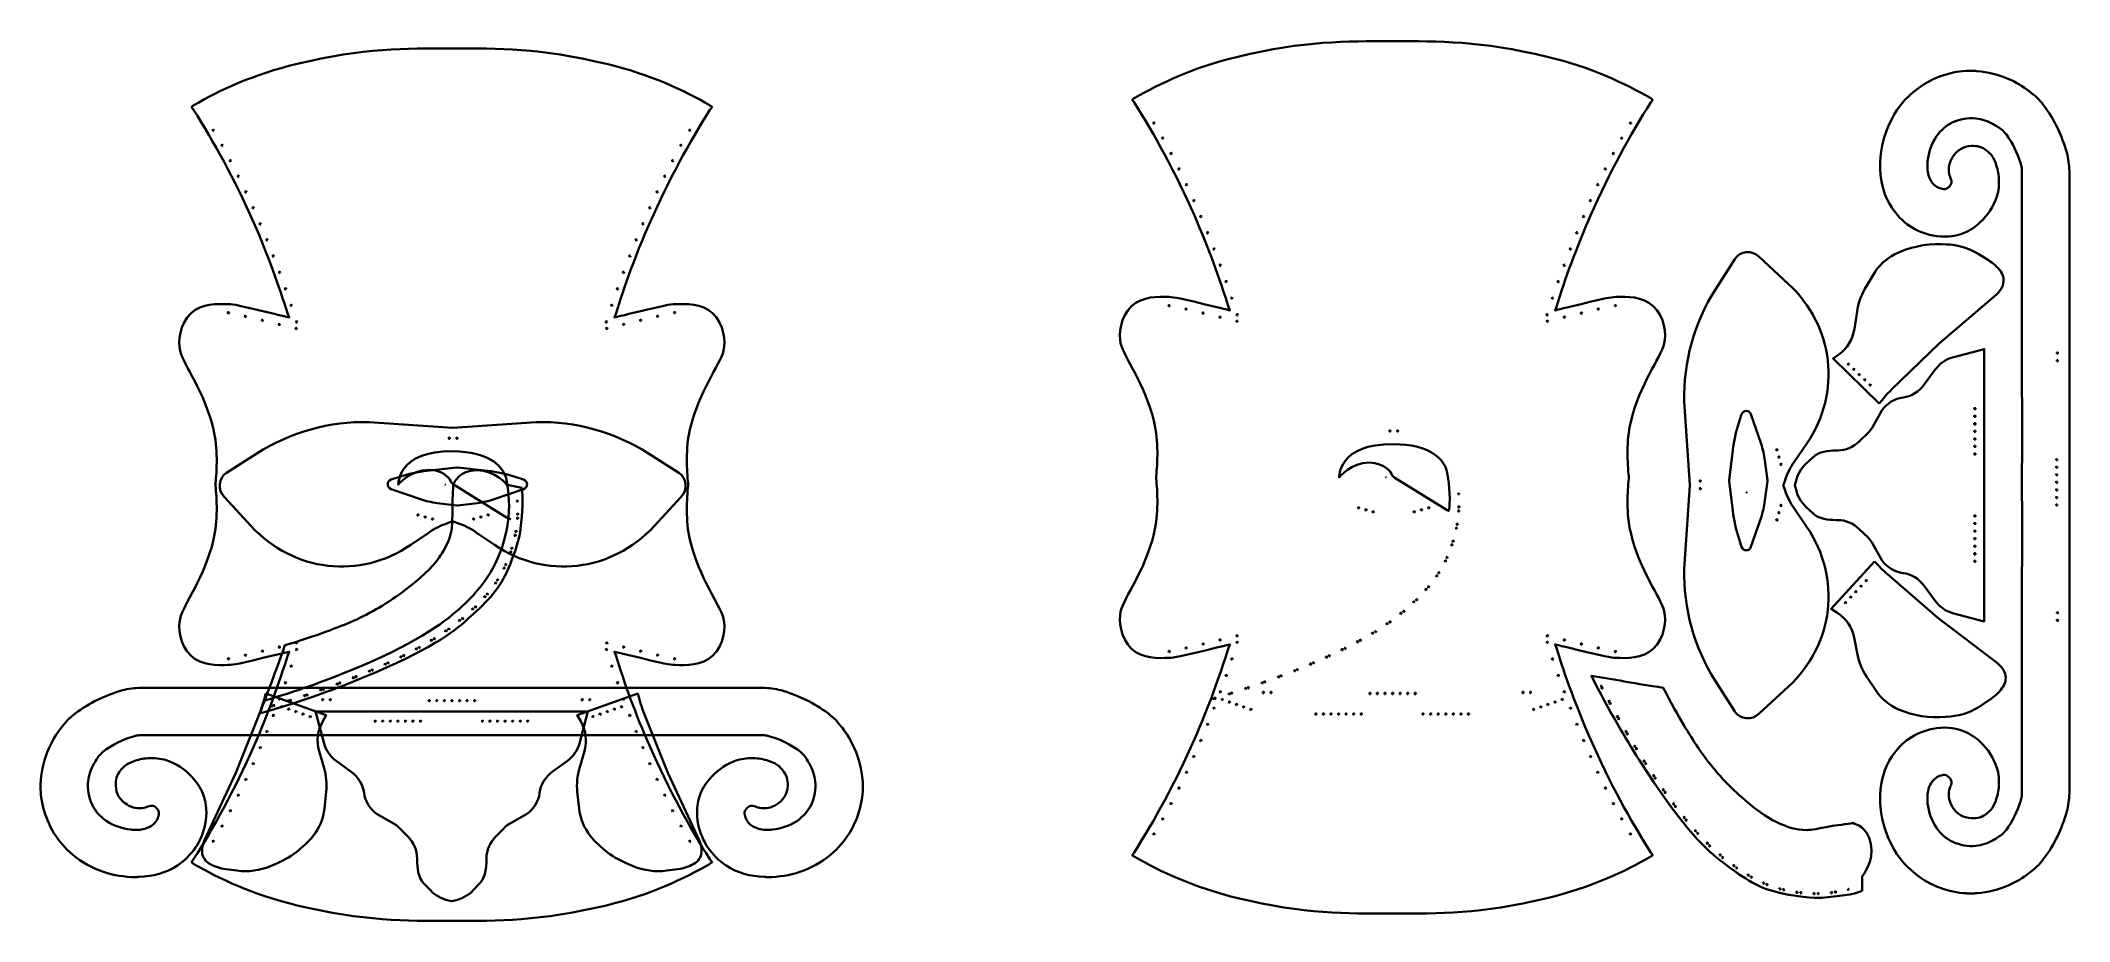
# Model space of a CAD drawing. Header units: millimetres. Extents: x -71 to 1018, y -417 to 55.
import ezdxf

# ---------------------------------------------------------------- set-up
doc = ezdxf.new("R2010")
doc.units = ezdxf.units.MM
doc.header["$MEASUREMENT"] = 0
for name, color, linetype, lineweight in [('下擺', 7, 'Continuous', 0), ('前襟', 7, 'Continuous', 0), ('基本型', 7, 'Continuous', 0), ('縫線連接點', 7, 'Continuous', 0), ('腰帶', 7, 'Continuous', 0), ('領片', 7, 'Continuous', 0)]:
    doc.layers.add(name, color=color, linetype=linetype, lineweight=lineweight)

# ---------------------------------------------------------------- blocks, each defined once
blk = doc.blocks.new('Block_2')
at = {"layer": '前襟', "color": 18, "lineweight": 35, "true_color": 0x000000}
blk.add_lwpolyline([(53.4, -302.1), (53.3, -301.6), (53.5, -301.6), (53.7, -302.1)], close=True, dxfattribs=at)
blk = doc.blocks.new('Block_3')
at = {"layer": '前襟', "color": 18, "lineweight": 35, "true_color": 0x000000}
for points in [[(185.6, -201.4), (185.6, -201.4), (185.1, -201.4), (185.1, -201.4), (185.1, -201.4), (185.1, -200.9), (185.1, -200.9), (185.1, -200.9), (185.7, -200.9), (185.7, -200.9), (185.7, -200.9), (185.6, -201.4), (185.6, -201.4)], [(184.3, -210.7), (184.3, -210.7), (183.8, -210.5), (183.8, -210.5), (183.9, -210.4), (183.9, -210.2), (183.9, -210), (183.9, -210), (184.4, -210.1), (184.4, -210.1), (184.4, -210.3), (184.4, -210.5), (184.3, -210.7)], [(178.3, -228.3), (178.3, -228.3), (177.8, -228), (177.8, -228), (177.9, -227.9), (178, -227.7), (178.1, -227.6), (178.1, -227.6), (178.5, -227.8), (178.5, -227.8), (178.5, -227.9), (178.4, -228.1), (178.3, -228.3)], [(181.8, -219.6), (181.8, -219.6), (181.3, -219.5), (181.3, -219.5), (181.4, -219.3), (181.5, -219.1), (181.5, -219), (181.5, -219), (182, -219.1), (182, -219.1), (182, -219.3), (181.9, -219.5), (181.8, -219.6)], [(173.6, -236.3), (173.6, -236.3), (173.2, -236), (173.2, -236), (173.3, -235.9), (173.4, -235.7), (173.5, -235.6), (173.5, -235.6), (173.9, -235.9), (173.9, -235.9), (173.8, -236), (173.7, -236.2), (173.6, -236.3)], [(161.3, -250.2), (161.3, -250.2), (160.9, -249.8), (160.9, -249.8), (160.9, -249.8), (161.3, -249.5), (161.3, -249.5), (161.3, -249.5), (161.6, -249.9), (161.6, -249.9), (161.6, -249.9), (161.3, -250.2), (161.3, -250.2)], [(167.8, -243.6), (167.8, -243.6), (167.4, -243.2), (167.4, -243.2), (167.5, -243.1), (167.6, -243), (167.8, -242.9), (167.8, -242.9), (168.2, -243.2), (168.2, -243.2), (168, -243.3), (167.9, -243.5), (167.8, -243.6)], [(154.3, -256.4), (154.3, -256.4), (153.9, -256), (153.9, -256), (153.9, -256), (154.3, -255.6), (154.3, -255.6), (154.3, -255.6), (154.7, -256), (154.7, -256), (154.7, -256), (154.3, -256.4), (154.3, -256.4)], [(130.9, -271.6), (130.9, -271.6), (130.7, -271.1), (130.7, -271.1), (130.7, -271.1), (131.1, -270.9), (131.1, -270.9), (131.1, -270.9), (131.4, -271.3), (131.4, -271.3), (131.4, -271.3), (130.9, -271.6), (130.9, -271.6)], [(139, -267), (139, -267), (138.7, -266.5), (138.7, -266.5), (138.7, -266.5), (139.2, -266.3), (139.2, -266.3), (139.2, -266.3), (139.5, -266.7), (139.5, -266.7), (139.5, -266.7), (139, -267), (139, -267)], [(146.8, -262), (146.8, -262), (146.5, -261.5), (146.5, -261.5), (146.5, -261.5), (147, -261.2), (147, -261.2), (147, -261.2), (147.3, -261.7), (147.3, -261.7), (147.3, -261.7), (146.8, -262), (146.8, -262)], [(105.7, -283.5), (105.7, -283.5), (105.5, -283.1), (105.5, -283.1), (105.5, -283.1), (106, -282.9), (106, -282.9), (106, -282.9), (106.2, -283.3), (106.2, -283.3), (106.2, -283.3), (105.7, -283.5), (105.7, -283.5)], [(114.2, -279.8), (114.2, -279.8), (114, -279.3), (114, -279.3), (114, -279.3), (114.5, -279.1), (114.5, -279.1), (114.5, -279.1), (114.7, -279.6), (114.7, -279.6), (114.7, -279.6), (114.2, -279.8), (114.2, -279.8)], [(122.7, -275.8), (122.7, -275.8), (122.4, -275.4), (122.4, -275.4), (122.4, -275.4), (122.9, -275.1), (122.9, -275.1), (122.9, -275.1), (123.1, -275.6), (123.1, -275.6), (123.1, -275.6), (122.7, -275.8), (122.7, -275.8)], [(79.7, -293.6), (79.7, -293.6), (79.5, -293.1), (79.5, -293.1), (79.5, -293.1), (80, -293), (80, -293), (80, -293), (80.2, -293.4), (80.2, -293.4), (80.2, -293.4), (79.7, -293.6), (79.7, -293.6)], [(88.5, -290.4), (88.5, -290.4), (88.3, -289.9), (88.3, -289.9), (88.3, -289.9), (88.8, -289.8), (88.8, -289.8), (88.8, -289.8), (89, -290.3), (89, -290.3), (89, -290.3), (88.5, -290.4), (88.5, -290.4)], [(97.1, -287.1), (97.1, -287.1), (96.9, -286.6), (96.9, -286.6), (96.9, -286.6), (97.4, -286.4), (97.4, -286.4), (97.4, -286.4), (97.6, -286.9), (97.6, -286.9), (97.6, -286.9), (97.1, -287.1), (97.1, -287.1)], [(62.1, -299.5), (62.1, -299.5), (61.9, -299), (61.9, -299), (61.9, -299), (62.4, -298.8), (62.4, -298.8), (62.4, -298.8), (62.6, -299.3), (62.6, -299.3), (62.6, -299.3), (62.1, -299.5), (62.1, -299.5)], [(70.9, -296.6), (70.9, -296.6), (70.8, -296.1), (70.8, -296.1), (70.8, -296.1), (71.3, -296), (71.3, -296), (71.3, -296), (71.4, -296.5), (71.4, -296.5), (71.4, -296.5), (70.9, -296.6), (70.9, -296.6)]]:
    blk.add_open_spline(points, degree=3, knots=[0, 0, 0, 0, 1, 1, 1, 2, 2, 2, 3, 3, 3, 4, 4, 4, 4], dxfattribs=at)
blk = doc.blocks.new('Block_4')
at = {"layer": '前襟', "color": 18, "lineweight": 35, "true_color": 0x000000}
blk.add_lwpolyline([(185, -192.1), (185, -191.8), (185.5, -191.8), (185.5, -192.1)], close=True, dxfattribs=at)
blk = doc.blocks.new('Block_1')
at = {"layer": '前襟'}
for name in ['Block_4', 'Block_3', 'Block_2']:
    blk.add_blockref(name, (0, 0), dxfattribs=at)
blk = doc.blocks.new('Block_0')
at = {"layer": '前襟', "color": 18, "lineweight": 35, "true_color": 0x000000}
for points, knots in [([(187.6, -184.9), (187.6, -184.9), (179.8, -183.3), (179.8, -183.3), (179.8, -183.3), (173.3, -175.3), (163.6, -175.4), (154, -175.4), (151.4, -182.1), (151.4, -182.1), (151.4, -182.1), (150.8, -182.9), (150.8, -182.9), (150.9, -185.2), (150.4, -192.7), (150.4, -194.8), (150.4, -202.3), (150.4, -205.1), (149.9, -207.7), (148.8, -213.7), (146.1, -217.9), (143.9, -221.3), (142.5, -223.5), (139.1, -228.3), (129.7, -236), (120.6, -243.5), (112.6, -248.2), (109.6, -249.9), (99.7, -255.6), (91.7, -258.6), (82.3, -262.1), (76.6, -264.2), (69.3, -266.7), (60.6, -269.2), (57.8, -277.5), (56.4, -280.6), (53.3, -289.2), (51.2, -294.8), (49.1, -300.4), (47, -305.9), (67.1, -300.2), (83.7, -294.1), (96.1, -289.2), (133.8, -274.1), (148.5, -264.2), (157.1, -256.6), (165.9, -248.8), (174.1, -241.3), (178.6, -232.1), (184.1, -220.8), (186.7, -210.1), (187, -206.7), (187.9, -198), (188.6, -189.8), (187.6, -184.9)], [0, 0, 0, 0, 1, 1, 1, 2, 2, 2, 3, 3, 3, 4, 4, 4, 5, 5, 5, 6, 6, 6, 7, 7, 7, 8, 8, 8, 9, 9, 9, 10, 10, 10, 11, 11, 11, 12, 12, 12, 13, 13, 13, 14, 14, 14, 15, 15, 15, 16, 16, 16, 17, 17, 17, 18, 18, 18, 18]), ([(185.7, -199.2), (185.7, -199.2), (185.2, -199.2), (185.2, -199.2), (185.2, -199.2), (185.2, -198.7), (185.2, -198.7), (185.2, -198.7), (185.7, -198.7), (185.7, -198.7), (185.7, -198.7), (185.7, -199.2), (185.7, -199.2)], [0, 0, 0, 0, 1, 1, 1, 2, 2, 2, 3, 3, 3, 4, 4, 4, 4]), ([(182.5, -217.6), (182.5, -217.6), (182, -217.5), (182, -217.5), (182, -217.5), (182.2, -217), (182.2, -217), (182.2, -217), (182.7, -217.1), (182.7, -217.1), (182.7, -217.1), (182.5, -217.6), (182.5, -217.6)], [0, 0, 0, 0, 1, 1, 1, 2, 2, 2, 3, 3, 3, 4, 4, 4, 4]), ([(184.8, -208.5), (184.8, -208.5), (184.2, -208.4), (184.2, -208.4), (184.3, -208.3), (184.3, -208.1), (184.3, -207.9), (184.3, -207.9), (184.9, -208), (184.9, -208), (184.8, -208.2), (184.8, -208.4), (184.8, -208.5)], [0, 0, 0, 0, 1, 1, 1, 2, 2, 2, 3, 3, 3, 4, 4, 4, 4]), ([(179.2, -226.4), (179.2, -226.4), (178.7, -226.2), (178.7, -226.2), (178.8, -226), (178.9, -225.9), (178.9, -225.7), (178.9, -225.7), (179.4, -225.9), (179.4, -225.9), (179.3, -226.1), (179.3, -226.2), (179.2, -226.4)], [0, 0, 0, 0, 1, 1, 1, 2, 2, 2, 3, 3, 3, 4, 4, 4, 4]), ([(174.7, -234.6), (174.7, -234.6), (174.3, -234.4), (174.3, -234.4), (174.4, -234.2), (174.5, -234.1), (174.6, -233.9), (174.6, -233.9), (175, -234.2), (175, -234.2), (174.9, -234.3), (174.8, -234.5), (174.7, -234.6)], [0, 0, 0, 0, 1, 1, 1, 2, 2, 2, 3, 3, 3, 4, 4, 4, 4]), ([(162.8, -249.1), (162.8, -249.1), (162.4, -248.7), (162.4, -248.7), (162.4, -248.7), (162.8, -248.3), (162.8, -248.3), (162.8, -248.3), (163.2, -248.7), (163.2, -248.7), (163.2, -248.7), (162.8, -249.1), (162.8, -249.1)], [0, 0, 0, 0, 1, 1, 1, 2, 2, 2, 3, 3, 3, 4, 4, 4, 4]), ([(169.2, -242.2), (169.2, -242.2), (168.8, -241.9), (168.8, -241.9), (168.9, -241.7), (169, -241.6), (169.1, -241.5), (169.1, -241.5), (169.5, -241.8), (169.5, -241.8), (169.4, -241.9), (169.3, -242.1), (169.2, -242.2)], [0, 0, 0, 0, 1, 1, 1, 2, 2, 2, 3, 3, 3, 4, 4, 4, 4]), ([(148.4, -261), (148.4, -261), (148.1, -260.6), (148.1, -260.6), (148.1, -260.6), (148.5, -260.3), (148.5, -260.3), (148.5, -260.3), (148.9, -260.7), (148.9, -260.7), (148.9, -260.7), (148.4, -261), (148.4, -261)], [0, 0, 0, 0, 1, 1, 1, 2, 2, 2, 3, 3, 3, 4, 4, 4, 4]), ([(155.9, -255.3), (155.9, -255.3), (155.5, -254.9), (155.5, -254.9), (155.5, -254.9), (155.9, -254.6), (155.9, -254.6), (155.9, -254.6), (156.3, -255), (156.3, -255), (156.3, -255), (155.9, -255.3), (155.9, -255.3)], [0, 0, 0, 0, 1, 1, 1, 2, 2, 2, 3, 3, 3, 4, 4, 4, 4]), ([(132.5, -270.8), (132.5, -270.8), (132.2, -270.4), (132.2, -270.4), (132.2, -270.4), (132.7, -270.1), (132.7, -270.1), (132.7, -270.1), (132.9, -270.6), (132.9, -270.6), (132.9, -270.6), (132.5, -270.8), (132.5, -270.8)], [0, 0, 0, 0, 1, 1, 1, 2, 2, 2, 3, 3, 3, 4, 4, 4, 4]), ([(140.6, -266.2), (140.6, -266.2), (140.3, -265.7), (140.3, -265.7), (140.3, -265.7), (140.8, -265.4), (140.8, -265.4), (140.8, -265.4), (141, -265.9), (141, -265.9), (141, -265.9), (140.6, -266.2), (140.6, -266.2)], [0, 0, 0, 0, 1, 1, 1, 2, 2, 2, 3, 3, 3, 4, 4, 4, 4]), ([(107.2, -282.9), (107.2, -282.9), (107, -282.4), (107, -282.4), (107, -282.4), (107.5, -282.2), (107.5, -282.2), (107.5, -282.2), (107.7, -282.7), (107.7, -282.7), (107.7, -282.7), (107.2, -282.9), (107.2, -282.9)], [0, 0, 0, 0, 1, 1, 1, 2, 2, 2, 3, 3, 3, 4, 4, 4, 4]), ([(115.7, -279.1), (115.7, -279.1), (115.5, -278.7), (115.5, -278.7), (115.5, -278.7), (116, -278.4), (116, -278.4), (116, -278.4), (116.2, -278.9), (116.2, -278.9), (116.2, -278.9), (115.7, -279.1), (115.7, -279.1)], [0, 0, 0, 0, 1, 1, 1, 2, 2, 2, 3, 3, 3, 4, 4, 4, 4]), ([(124.2, -275.1), (124.2, -275.1), (123.9, -274.7), (123.9, -274.7), (123.9, -274.7), (124.4, -274.4), (124.4, -274.4), (124.4, -274.4), (124.7, -274.9), (124.7, -274.9), (124.7, -274.9), (124.2, -275.1), (124.2, -275.1)], [0, 0, 0, 0, 1, 1, 1, 2, 2, 2, 3, 3, 3, 4, 4, 4, 4]), ([(81, -293.1), (81, -293.1), (80.9, -292.7), (80.9, -292.7), (80.9, -292.7), (81.4, -292.5), (81.4, -292.5), (81.4, -292.5), (81.5, -293), (81.5, -293), (81.5, -293), (81, -293.1), (81, -293.1)], [0, 0, 0, 0, 1, 1, 1, 2, 2, 2, 3, 3, 3, 4, 4, 4, 4]), ([(89.8, -289.9), (89.8, -289.9), (89.6, -289.4), (89.6, -289.4), (89.6, -289.4), (90.1, -289.2), (90.1, -289.2), (90.1, -289.2), (90.3, -289.7), (90.3, -289.7), (90.3, -289.7), (89.8, -289.9), (89.8, -289.9)], [0, 0, 0, 0, 1, 1, 1, 2, 2, 2, 3, 3, 3, 4, 4, 4, 4]), ([(98.5, -286.5), (98.5, -286.5), (98.3, -286), (98.3, -286), (98.3, -286), (98.8, -285.8), (98.8, -285.8), (98.8, -285.8), (99, -286.3), (99, -286.3), (99, -286.3), (98.5, -286.5), (98.5, -286.5)], [0, 0, 0, 0, 1, 1, 1, 2, 2, 2, 3, 3, 3, 4, 4, 4, 4]), ([(54.4, -301.9), (54.4, -301.9), (54.2, -301.4), (54.2, -301.4), (54.2, -301.4), (54.7, -301.2), (54.7, -301.2), (54.7, -301.2), (54.9, -301.7), (54.9, -301.7), (54.9, -301.7), (54.4, -301.9), (54.4, -301.9)], [0, 0, 0, 0, 1, 1, 1, 2, 2, 2, 3, 3, 3, 4, 4, 4, 4]), ([(63.3, -299.1), (63.3, -299.1), (63.2, -298.6), (63.2, -298.6), (63.2, -298.6), (63.7, -298.5), (63.7, -298.5), (63.7, -298.5), (63.8, -299), (63.8, -299), (63.8, -299), (63.3, -299.1), (63.3, -299.1)], [0, 0, 0, 0, 1, 1, 1, 2, 2, 2, 3, 3, 3, 4, 4, 4, 4]), ([(72.2, -296.2), (72.2, -296.2), (72, -295.7), (72, -295.7), (72, -295.7), (72.5, -295.6), (72.5, -295.6), (72.5, -295.6), (72.7, -296.1), (72.7, -296.1), (72.7, -296.1), (72.2, -296.2), (72.2, -296.2)], [0, 0, 0, 0, 1, 1, 1, 2, 2, 2, 3, 3, 3, 4, 4, 4, 4])]:
    blk.add_open_spline(points, degree=3, knots=knots, dxfattribs=at)
at = {"layer": '前襟'}
blk.add_blockref('Block_1', (0, 0), dxfattribs=at)
blk = doc.blocks.new('Block_5')
at = {"layer": '下擺', "color": 18, "lineweight": 35, "true_color": 0x000000}
for points, knots in [([(50.3, -295.1), (50.3, -295.1), (82.7, -306.8), (82.7, -306.8), (82.7, -306.8), (80.9, -310), (80.9, -310), (78.1, -314.9), (77.4, -320.7), (78.9, -326.1), (78.9, -326.1), (81.6, -335.1), (81.6, -335.1), (82.8, -339.2), (83.2, -343.5), (82.7, -347.8), (82.7, -347.8), (81.8, -356.8), (81.8, -356.8), (81.2, -362.2), (79.1, -367.2), (75.8, -371.4), (75.8, -371.4), (75.8, -371.4), (75.8, -371.4), (70.3, -378.1), (63.3, -383.3), (55.4, -386.6), (55.4, -386.6), (52.8, -387.7), (52.8, -387.7), (47.1, -390.1), (40.9, -390.9), (34.8, -390.1), (34.8, -390.1), (28.8, -389.3), (28.8, -389.3), (25.8, -388.9), (22.9, -388), (20.2, -386.5), (20.2, -386.5), (20.2, -386.5), (20.2, -386.5), (17.9, -385.2), (16.3, -382.8), (16.1, -380.2), (16.1, -380.2), (16.1, -380.2), (16.1, -380.2), (16, -378.1), (16.4, -376), (17.3, -374.1), (17.3, -374.1), (34.3, -337.6), (34.3, -337.6), (34.3, -337.6), (47.4, -304.5), (47.4, -304.5), (48.1, -302.7), (48.7, -300.9), (49.2, -299), (49.2, -299), (50.3, -295.1), (50.3, -295.1)], [0, 0, 0, 0, 1, 1, 1, 2, 2, 2, 3, 3, 3, 4, 4, 4, 5, 5, 5, 6, 6, 6, 7, 7, 7, 8, 8, 8, 9, 9, 9, 10, 10, 10, 11, 11, 11, 12, 12, 12, 13, 13, 13, 14, 14, 14, 15, 15, 15, 16, 16, 16, 17, 17, 17, 18, 18, 18, 19, 19, 19, 20, 20, 20, 21, 21, 21, 21]), ([(249.9, -295.1), (249.9, -295.1), (217.4, -306.8), (217.4, -306.8), (217.4, -306.8), (219.3, -310), (219.3, -310), (222.1, -314.9), (222.8, -320.7), (221.2, -326.1), (221.2, -326.1), (218.6, -335.1), (218.6, -335.1), (217.4, -339.2), (217, -343.5), (217.4, -347.8), (217.4, -347.8), (218.4, -356.8), (218.4, -356.8), (218.9, -362.2), (221, -367.2), (224.4, -371.4), (224.4, -371.4), (224.4, -371.4), (224.4, -371.4), (229.8, -378.1), (236.8, -383.3), (244.8, -386.6), (244.8, -386.6), (247.4, -387.7), (247.4, -387.7), (253.1, -390.1), (259.3, -390.9), (265.4, -390.1), (265.4, -390.1), (271.4, -389.3), (271.4, -389.3), (274.4, -388.9), (277.3, -388), (279.9, -386.5), (279.9, -386.5), (279.9, -386.5), (279.9, -386.5), (282.3, -385.2), (283.8, -382.8), (284, -380.2), (284, -380.2), (284, -380.2), (284, -380.2), (284.2, -378.1), (283.8, -376), (282.9, -374.1), (282.9, -374.1), (265.9, -337.6), (265.9, -337.6), (265.9, -337.6), (252.8, -304.5), (252.8, -304.5), (252.1, -302.7), (251.5, -300.9), (251, -299), (251, -299), (249.9, -295.1), (249.9, -295.1)], [0, 0, 0, 0, 1, 1, 1, 2, 2, 2, 3, 3, 3, 4, 4, 4, 5, 5, 5, 6, 6, 6, 7, 7, 7, 8, 8, 8, 9, 9, 9, 10, 10, 10, 11, 11, 11, 12, 12, 12, 13, 13, 13, 14, 14, 14, 15, 15, 15, 16, 16, 16, 17, 17, 17, 18, 18, 18, 19, 19, 19, 20, 20, 20, 21, 21, 21, 21]), ([(150.1, -406.5), (150.1, -406.5), (151.8, -406.1), (151.8, -406.1), (155.6, -405.2), (159, -403.3), (161.6, -400.6), (161.6, -400.6), (165.2, -396.8), (165.2, -396.8), (168.1, -393.7), (168.7, -388.5), (168.7, -384.4), (168.7, -384.4), (168.7, -383.5), (168.7, -383.5), (168.7, -379.2), (170.4, -375.1), (173.6, -372), (173.6, -372), (178.1, -367.3), (178.1, -367.3), (178.5, -366.8), (179, -366.4), (179.5, -366), (179.9, -365.6), (180.4, -365.3), (181, -365), (181, -365), (190.2, -359.8), (190.2, -359.8), (194.1, -357), (196.6, -352.9), (197.2, -348.4), (197.2, -348.4), (197.2, -348.4), (197.2, -348.4), (197.7, -344), (200.2, -340), (204, -337.1), (204, -337.1), (212.1, -331.2), (212.1, -331.2), (215.3, -328.8), (217.6, -325.5), (218.6, -321.9), (218.6, -321.9), (223.1, -304.8), (223.1, -304.8), (223.1, -304.8), (150.1, -304.8), (150.1, -304.8), (150.1, -304.8), (150, -304.8), (150, -304.8), (150, -304.8), (77, -304.8), (77, -304.8), (77, -304.8), (81.6, -321.9), (81.6, -321.9), (82.5, -325.5), (84.8, -328.8), (88, -331.2), (88, -331.2), (96.1, -337.1), (96.1, -337.1), (100, -340), (102.4, -344), (103, -348.4), (103, -348.4), (103, -348.4), (103, -348.4), (103.6, -352.9), (106.1, -357), (110, -359.8), (110, -359.8), (119.2, -365), (119.2, -365), (119.7, -365.3), (120.2, -365.6), (120.7, -366), (121.2, -366.4), (121.6, -366.8), (122.1, -367.3), (122.1, -367.3), (126.6, -372), (126.6, -372), (129.7, -375.1), (131.5, -379.2), (131.5, -383.5), (131.5, -383.5), (131.5, -384.4), (131.5, -384.4), (131.5, -388.5), (132, -393.7), (135, -396.8), (135, -396.8), (138.6, -400.6), (138.6, -400.6), (141.1, -403.3), (144.5, -405.2), (148.4, -406.1), (148.4, -406.1), (150, -406.5), (150, -406.5), (150, -406.5), (150.1, -406.5), (150.1, -406.5)], [0, 0, 0, 0, 1, 1, 1, 2, 2, 2, 3, 3, 3, 4, 4, 4, 5, 5, 5, 6, 6, 6, 7, 7, 7, 8, 8, 8, 9, 9, 9, 10, 10, 10, 11, 11, 11, 12, 12, 12, 13, 13, 13, 14, 14, 14, 15, 15, 15, 16, 16, 16, 17, 17, 17, 18, 18, 18, 19, 19, 19, 20, 20, 20, 21, 21, 21, 22, 22, 22, 23, 23, 23, 24, 24, 24, 25, 25, 25, 26, 26, 26, 27, 27, 27, 28, 28, 28, 29, 29, 29, 30, 30, 30, 31, 31, 31, 32, 32, 32, 33, 33, 33, 34, 34, 34, 35, 35, 35, 36, 36, 36, 36])]:
    blk.add_open_spline(points, degree=3, knots=knots, dxfattribs=at)
blk = doc.blocks.new('Block_6')
at = {"layer": '縫線連接點', "color": 18, "lineweight": 35, "true_color": 0x000000}
for points, knots in [([(968.3, -402.2), (974.2, -401.7), (979.8, -400.2), (985.3, -397.9), (989.3, -396.2), (992.9, -393.9), (996.3, -391.3), (997.7, -390.2), (999.2, -389.1), (1000.4, -387.9), (1001.7, -386.6), (1002.9, -385.2), (1004, -383.8), (1009.8, -376.2), (1013.8, -367.6), (1016.4, -358.4), (1017.4, -355.2), (1017.7, -351.9), (1017.8, -348.6), (1017.8, -348.5), (1017.8, -348.3), (1017.8, -348.2), (1017.8, -295.6), (1017.8, -243.1), (1017.8, -190.5), (1017.8, -190.5), (1017.8, -190.5), (1017.8, -190.5), (1017.8, -190.5), (1017.8, -173.1), (1017.8, -173.1), (1017.8, -167.8), (1017.8, -162.5), (1017.8, -157.2), (1017.8, -109.9), (1017.8, -62.6), (1017.8, -15.3), (1017.8, -15.2), (1017.8, -15.1), (1017.8, -14.9), (1017.7, -11.6), (1017.4, -8.3), (1016.4, -5.1), (1013.8, 4.1), (1009.8, 12.6), (1004, 20.3), (1002.9, 21.7), (1001.7, 23.1), (1000.4, 24.4), (999.2, 25.6), (997.7, 26.7), (996.3, 27.8), (992.9, 30.4), (989.3, 32.7), (985.3, 34.3), (979.8, 36.6), (974.2, 38.2), (968.2, 38.6), (967.8, 38.7), (967.3, 38.7), (966.8, 38.8), (965.5, 38.8), (964.1, 38.8), (962.8, 38.8), (962.7, 38.7), (962.5, 38.7), (962.4, 38.7), (960.1, 38.6), (957.7, 38.3), (955.5, 37.8), (945.4, 35.6), (936.9, 30.8), (929.8, 23.3), (925.4, 18.6), (922.2, 13.1), (919.9, 7.1), (917.8, 1.6), (916.6, -4.1), (916.4, -9.9), (916.4, -10.2), (916.4, -10.4), (916.3, -10.7), (916.3, -11.5), (916.3, -12.3), (916.3, -13.1), (916.4, -13.5), (916.4, -13.8), (916.4, -14.1), (916.7, -21.5), (918.5, -28.4), (922.6, -34.6), (927.9, -42.6), (935.2, -47.6), (944.6, -49.5), (950.2, -50.6), (955.7, -50.3), (961, -48.3), (964.4, -47), (967.4, -44.9), (970, -42.4), (974.2, -38.6), (977.1, -34), (978.9, -28.6), (980, -25.5), (980.2, -22.2), (980, -18.9), (979.9, -16.2), (979.2, -13.5), (978.3, -10.9), (977.6, -9.1), (976.9, -7.4), (975.7, -6), (975, -5.3), (974.2, -4.7), (973.5, -4.1), (971.1, -2), (968.3, -1.4), (965.3, -1.5), (960.9, -1.7), (957.5, -3.9), (955.1, -7.6), (953.4, -10.3), (952.8, -13.4), (953.4, -16.7), (953.6, -17.7), (954, -18.6), (954.4, -19.6), (954.9, -20.8), (954.6, -21.9), (953.8, -22.8), (953.4, -23.4), (952.8, -23.8), (952.3, -24.2), (951.5, -24.9), (950.7, -24.8), (949.8, -24.6), (947.6, -24.2), (945.8, -23.1), (944.4, -21.4), (943.4, -20.2), (942.8, -18.7), (942.3, -17.2), (941.6, -14.7), (941.5, -12.1), (941.8, -9.6), (942.3, -4.8), (943.9, -0.3), (946.6, 3.7), (948.8, 6.9), (951.7, 9.4), (955.3, 11.2), (957.2, 12.1), (959.3, 12.6), (961.3, 13), (963.4, 13.5), (965.5, 13.4), (967.6, 13.2), (971, 12.9), (974.1, 11.9), (977, 10.1), (979, 9), (981, 7.8), (982.7, 6.1), (983.7, 5.2), (984.5, 4.1), (985.2, 2.9), (988.3, -1.9), (990.8, -7.1), (992.2, -12.7), (992.4, -13.6), (992.4, -14.5), (992.4, -15.4), (992.4, -19.4), (992.4, -23.4), (992.4, -27.4), (992.4, -61.5), (992.4, -95.6), (992.4, -129.7), (992.4, -144.1), (992.5, -158.6), (992.4, -173.1), (992.4, -173.1), (992.4, -173.1), (992.4, -173.1), (992.4, -173.1), (992.4, -190.5), (992.4, -190.5), (992.4, -190.5), (992.4, -190.5), (992.4, -190.5), (992.5, -204.9), (992.4, -219.4), (992.4, -233.8), (992.4, -267.9), (992.4, -302), (992.4, -336.1), (992.4, -340.1), (992.4, -344.1), (992.4, -348.1), (992.4, -349.1), (992.4, -350), (992.2, -350.9), (990.8, -356.5), (988.3, -361.6), (985.2, -366.4), (984.5, -367.6), (983.7, -368.7), (982.7, -369.7), (981, -371.3), (979, -372.5), (977, -373.7), (974.1, -375.4), (971, -376.4), (967.6, -376.8), (965.5, -377), (963.4, -377), (961.3, -376.6), (959.3, -376.1), (957.2, -375.6), (955.3, -374.7), (951.7, -373), (948.8, -370.5), (946.6, -367.2), (943.9, -363.2), (942.3, -358.7), (941.8, -354), (941.5, -351.4), (941.6, -348.8), (942.3, -346.3), (942.8, -344.8), (943.4, -343.4), (944.4, -342.2), (945.8, -340.4), (947.6, -339.3), (949.8, -338.9), (950.7, -338.7), (951.5, -338.7), (952.3, -339.3), (952.8, -339.8), (953.4, -340.2), (953.8, -340.7), (954.6, -341.7), (954.9, -342.8), (954.4, -344), (954, -344.9), (953.6, -345.9), (953.4, -346.9), (952.8, -350.1), (953.4, -353.2), (955.1, -356), (957.5, -359.7), (960.9, -361.8), (965.3, -362), (968.3, -362.1), (971.1, -361.5), (973.5, -359.5), (974.2, -358.8), (975, -358.2), (975.7, -357.5), (976.9, -356.1), (977.6, -354.4), (978.3, -352.7), (979.2, -350), (979.9, -347.4), (980, -344.6), (980.2, -341.3), (980, -338.1), (978.9, -334.9), (977.1, -329.6), (974.2, -324.9), (970, -321.1), (967.4, -318.6), (964.4, -316.6), (961, -315.3), (955.7, -313.2), (950.2, -312.9), (944.6, -314), (935.2, -316), (927.9, -321), (922.6, -328.9), (918.5, -335.1), (916.7, -342), (916.4, -349.4), (916.4, -349.8), (916.4, -350.1), (916.3, -350.4), (916.3, -351.2), (916.3, -352), (916.3, -352.9), (916.4, -353.1), (916.4, -353.4), (916.4, -353.6), (916.6, -359.5), (917.8, -365.1), (919.9, -370.6), (922.2, -376.6), (925.4, -382.1), (929.8, -386.8), (936.9, -394.3), (945.4, -399.2), (955.5, -401.3), (957.7, -401.8), (960.1, -402.1), (962.4, -402.2), (962.5, -402.2), (962.7, -402.3), (962.8, -402.3), (964.1, -402.3), (965.5, -402.3), (966.8, -402.3), (967.3, -402.3), (967.8, -402.2), (968.3, -402.2)], [0, 0, 0, 0, 1, 1, 1, 2, 2, 2, 3, 3, 3, 4, 4, 4, 5, 5, 5, 6, 6, 6, 7, 7, 7, 8, 8, 8, 9, 9, 9, 10, 10, 10, 11, 11, 11, 12, 12, 12, 13, 13, 13, 14, 14, 14, 15, 15, 15, 16, 16, 16, 17, 17, 17, 18, 18, 18, 19, 19, 19, 20, 20, 20, 21, 21, 21, 22, 22, 22, 23, 23, 23, 24, 24, 24, 25, 25, 25, 26, 26, 26, 27, 27, 27, 28, 28, 28, 29, 29, 29, 30, 30, 30, 31, 31, 31, 32, 32, 32, 33, 33, 33, 34, 34, 34, 35, 35, 35, 36, 36, 36, 37, 37, 37, 38, 38, 38, 39, 39, 39, 40, 40, 40, 41, 41, 41, 42, 42, 42, 43, 43, 43, 44, 44, 44, 45, 45, 45, 46, 46, 46, 47, 47, 47, 48, 48, 48, 49, 49, 49, 50, 50, 50, 51, 51, 51, 52, 52, 52, 53, 53, 53, 54, 54, 54, 55, 55, 55, 56, 56, 56, 57, 57, 57, 58, 58, 58, 59, 59, 59, 60, 60, 60, 61, 61, 61, 62, 62, 62, 63, 63, 63, 64, 64, 64, 65, 65, 65, 66, 66, 66, 67, 67, 67, 68, 68, 68, 69, 69, 69, 70, 70, 70, 71, 71, 71, 72, 72, 72, 73, 73, 73, 74, 74, 74, 75, 75, 75, 76, 76, 76, 77, 77, 77, 78, 78, 78, 79, 79, 79, 80, 80, 80, 81, 81, 81, 82, 82, 82, 83, 83, 83, 84, 84, 84, 85, 85, 85, 86, 86, 86, 87, 87, 87, 88, 88, 88, 89, 89, 89, 90, 90, 90, 91, 91, 91, 92, 92, 92, 93, 93, 93, 94, 94, 94, 95, 95, 95, 96, 96, 96, 97, 97, 97, 98, 98, 98, 99, 99, 99, 100, 100, 100, 101, 101, 101, 102, 102, 102, 103, 103, 103, 104, 104, 104, 104]), ([(1011.1, -112.8), (1011.1, -112.8), (1011.1, -112.3), (1011.1, -112.3), (1011.1, -112.3), (1011.7, -112.3), (1011.7, -112.3), (1011.7, -112.3), (1011.7, -112.8), (1011.7, -112.8), (1011.7, -112.8), (1011.1, -112.8), (1011.1, -112.8)], [0, 0, 0, 0, 1, 1, 1, 2, 2, 2, 3, 3, 3, 4, 4, 4, 4]), ([(1011.1, -116.9), (1011.1, -116.9), (1011.1, -116.4), (1011.1, -116.4), (1011.1, -116.4), (1011.7, -116.4), (1011.7, -116.4), (1011.7, -116.4), (1011.7, -116.9), (1011.7, -116.9), (1011.7, -116.9), (1011.1, -116.9), (1011.1, -116.9)], [0, 0, 0, 0, 1, 1, 1, 2, 2, 2, 3, 3, 3, 4, 4, 4, 4]), ([(1010.7, -170), (1010.7, -170), (1010.7, -169.5), (1010.7, -169.5), (1010.7, -169.5), (1011.2, -169.5), (1011.2, -169.5), (1011.2, -169.5), (1011.2, -170), (1011.2, -170), (1011.2, -170), (1010.7, -170), (1010.7, -170)], [0, 0, 0, 0, 1, 1, 1, 2, 2, 2, 3, 3, 3, 4, 4, 4, 4]), ([(1010.7, -174.1), (1010.7, -174.1), (1010.7, -173.5), (1010.7, -173.5), (1010.7, -173.5), (1011.2, -173.5), (1011.2, -173.5), (1011.2, -173.5), (1011.2, -174.1), (1011.2, -174.1), (1011.2, -174.1), (1010.7, -174.1), (1010.7, -174.1)], [0, 0, 0, 0, 1, 1, 1, 2, 2, 2, 3, 3, 3, 4, 4, 4, 4]), ([(1010.7, -178.1), (1010.7, -178.1), (1010.7, -177.6), (1010.7, -177.6), (1010.7, -177.6), (1011.2, -177.6), (1011.2, -177.6), (1011.2, -177.6), (1011.2, -178.1), (1011.2, -178.1), (1011.2, -178.1), (1010.7, -178.1), (1010.7, -178.1)], [0, 0, 0, 0, 1, 1, 1, 2, 2, 2, 3, 3, 3, 4, 4, 4, 4]), ([(1010.7, -182.2), (1010.7, -182.2), (1010.7, -181.6), (1010.7, -181.6), (1010.7, -181.6), (1011.2, -181.6), (1011.2, -181.6), (1011.2, -181.6), (1011.2, -182.2), (1011.2, -182.2), (1011.2, -182.2), (1010.7, -182.2), (1010.7, -182.2)], [0, 0, 0, 0, 1, 1, 1, 2, 2, 2, 3, 3, 3, 4, 4, 4, 4]), ([(1010.7, -186.2), (1010.7, -186.2), (1010.7, -185.7), (1010.7, -185.7), (1010.7, -185.7), (1011.2, -185.7), (1011.2, -185.7), (1011.2, -185.7), (1011.2, -186.2), (1011.2, -186.2), (1011.2, -186.2), (1010.7, -186.2), (1010.7, -186.2)], [0, 0, 0, 0, 1, 1, 1, 2, 2, 2, 3, 3, 3, 4, 4, 4, 4]), ([(1010.7, -190.3), (1010.7, -190.3), (1010.7, -189.8), (1010.7, -189.8), (1010.7, -189.8), (1011.2, -189.8), (1011.2, -189.8), (1011.2, -189.8), (1011.2, -190.3), (1011.2, -190.3), (1011.2, -190.3), (1010.7, -190.3), (1010.7, -190.3)], [0, 0, 0, 0, 1, 1, 1, 2, 2, 2, 3, 3, 3, 4, 4, 4, 4]), ([(1010.7, -194.3), (1010.7, -194.3), (1010.7, -193.8), (1010.7, -193.8), (1010.7, -193.8), (1011.2, -193.8), (1011.2, -193.8), (1011.2, -193.8), (1011.2, -194.3), (1011.2, -194.3), (1011.2, -194.3), (1010.7, -194.3), (1010.7, -194.3)], [0, 0, 0, 0, 1, 1, 1, 2, 2, 2, 3, 3, 3, 4, 4, 4, 4]), ([(1011.1, -252.1), (1011.1, -252.1), (1011.1, -251.6), (1011.1, -251.6), (1011.1, -251.6), (1011.7, -251.6), (1011.7, -251.6), (1011.7, -251.6), (1011.7, -252.1), (1011.7, -252.1), (1011.7, -252.1), (1011.1, -252.1), (1011.1, -252.1)], [0, 0, 0, 0, 1, 1, 1, 2, 2, 2, 3, 3, 3, 4, 4, 4, 4]), ([(1011.1, -256.2), (1011.1, -256.2), (1011.1, -255.6), (1011.1, -255.6), (1011.1, -255.6), (1011.7, -255.6), (1011.7, -255.6), (1011.7, -255.6), (1011.7, -256.2), (1011.7, -256.2), (1011.7, -256.2), (1011.1, -256.2), (1011.1, -256.2)], [0, 0, 0, 0, 1, 1, 1, 2, 2, 2, 3, 3, 3, 4, 4, 4, 4])]:
    blk.add_open_spline(points, degree=3, knots=knots, dxfattribs=at)
blk = doc.blocks.new('Block_9')
at = {"layer": '縫線連接點', "color": 18, "lineweight": 35, "true_color": 0x000000}
blk.add_lwpolyline([(766.3, -291.2), (766.8, -290.9), (766.9, -291.2), (766.4, -291.4)], close=True, dxfattribs=at)
blk = doc.blocks.new('Block_10')
at = {"layer": '縫線連接點', "color": 18, "lineweight": 35, "true_color": 0x000000}
for points in [[(770.5, -299.2), (770.5, -299.2), (771, -298.9), (771, -298.9), (771, -298.9), (771.2, -299.4), (771.2, -299.4), (771.2, -299.4), (770.7, -299.6), (770.7, -299.6), (770.7, -299.6), (770.5, -299.2), (770.5, -299.2)], [(775, -307.3), (775, -307.3), (775.4, -307.1), (775.4, -307.1), (775.4, -307.1), (775.7, -307.5), (775.7, -307.5), (775.7, -307.5), (775.2, -307.8), (775.2, -307.8), (775.2, -307.8), (775, -307.3), (775, -307.3)], [(779.6, -315.4), (779.6, -315.4), (780, -315.1), (780, -315.1), (780, -315.1), (780.3, -315.6), (780.3, -315.6), (780.3, -315.6), (779.8, -315.8), (779.8, -315.8), (779.8, -315.8), (779.6, -315.4), (779.6, -315.4)], [(784.3, -323.4), (784.3, -323.4), (784.8, -323.1), (784.8, -323.1), (784.8, -323.1), (785, -323.6), (785, -323.6), (785, -323.6), (784.6, -323.8), (784.6, -323.8), (784.6, -323.8), (784.3, -323.4), (784.3, -323.4)], [(789.2, -331.3), (789.2, -331.3), (789.7, -331), (789.7, -331), (789.7, -331), (790, -331.4), (790, -331.4), (790, -331.4), (789.5, -331.7), (789.5, -331.7), (789.5, -331.7), (789.2, -331.3), (789.2, -331.3)], [(794.3, -339.1), (794.3, -339.1), (794.8, -338.8), (794.8, -338.8), (794.8, -338.8), (795.1, -339.2), (795.1, -339.2), (795.1, -339.2), (794.6, -339.5), (794.6, -339.5), (794.6, -339.5), (794.3, -339.1), (794.3, -339.1)], [(799.6, -346.7), (799.6, -346.7), (800, -346.4), (800, -346.4), (800, -346.4), (800.3, -346.8), (800.3, -346.8), (800.3, -346.8), (799.9, -347.1), (799.9, -347.1), (799.9, -347.1), (799.6, -346.7), (799.6, -346.7)], [(805.1, -354.2), (805.1, -354.2), (805.5, -353.9), (805.5, -353.9), (805.5, -353.9), (805.8, -354.3), (805.8, -354.3), (805.8, -354.3), (805.4, -354.7), (805.4, -354.7), (805.4, -354.7), (805.1, -354.2), (805.1, -354.2)], [(810.8, -361.6), (810.8, -361.6), (811.2, -361.2), (811.2, -361.2), (811.2, -361.2), (811.5, -361.6), (811.5, -361.6), (811.5, -361.6), (811.1, -362), (811.1, -362), (811.1, -362), (810.8, -361.6), (810.8, -361.6)], [(816.8, -368.7), (816.8, -368.7), (817.2, -368.3), (817.2, -368.3), (817.2, -368.3), (817.5, -368.7), (817.5, -368.7), (817.5, -368.7), (817.2, -369), (817.2, -369), (817.2, -369), (816.8, -368.7), (816.8, -368.7)], [(823.2, -375.4), (823.2, -375.4), (823.6, -375), (823.6, -375), (823.6, -375), (824, -375.4), (824, -375.4), (824, -375.4), (823.6, -375.8), (823.6, -375.8), (823.6, -375.8), (823.2, -375.4), (823.2, -375.4)], [(830.1, -381.7), (830.1, -381.7), (830.4, -381.3), (830.4, -381.3), (830.4, -381.3), (830.8, -381.6), (830.8, -381.6), (830.8, -381.6), (830.5, -382), (830.5, -382), (830.5, -382), (830.1, -381.7), (830.1, -381.7)], [(837.4, -387.4), (837.4, -387.4), (837.7, -387), (837.7, -387), (837.7, -387), (838.2, -387.3), (838.2, -387.3), (838.2, -387.3), (837.9, -387.7), (837.9, -387.7), (837.9, -387.7), (837.4, -387.4), (837.4, -387.4)], [(845.2, -392.6), (845.2, -392.6), (845.4, -392.1), (845.4, -392.1), (845.6, -392.2), (845.7, -392.3), (845.9, -392.4), (845.9, -392.4), (845.6, -392.8), (845.6, -392.8), (845.5, -392.8), (845.3, -392.7), (845.2, -392.6)], [(853.4, -396.9), (853.4, -396.9), (853.6, -396.4), (853.6, -396.4), (853.8, -396.5), (853.9, -396.6), (854.1, -396.7), (854.1, -396.7), (853.9, -397.1), (853.9, -397.1), (853.7, -397.1), (853.6, -397), (853.4, -396.9)], [(862.2, -400), (862.2, -400), (862.3, -399.5), (862.3, -399.5), (862.5, -399.6), (862.7, -399.6), (862.8, -399.7), (862.8, -399.7), (862.7, -400.2), (862.7, -400.2), (862.5, -400.1), (862.4, -400.1), (862.2, -400)], [(871.3, -401.9), (871.3, -401.9), (871.4, -401.4), (871.4, -401.4), (871.6, -401.4), (871.7, -401.4), (871.9, -401.4), (871.9, -401.4), (871.8, -402), (871.8, -402), (871.7, -401.9), (871.5, -401.9), (871.3, -401.9)], [(880.6, -402.7), (880.6, -402.7), (880.6, -402.1), (880.6, -402.1), (880.8, -402.1), (881, -402.1), (881.1, -402.2), (881.1, -402.2), (881.1, -402.7), (881.1, -402.7), (881, -402.7), (880.8, -402.7), (880.6, -402.7)], [(889.9, -402.2), (889.9, -402.2), (889.9, -401.7), (889.9, -401.7), (889.9, -401.7), (890.4, -401.6), (890.4, -401.6), (890.4, -401.6), (890.4, -402.1), (890.4, -402.1), (890.4, -402.1), (889.9, -402.2), (889.9, -402.2)]]:
    blk.add_open_spline(points, degree=3, knots=[0, 0, 0, 0, 1, 1, 1, 2, 2, 2, 3, 3, 3, 4, 4, 4, 4], dxfattribs=at)
blk = doc.blocks.new('Block_11')
at = {"layer": '縫線連接點', "color": 18, "lineweight": 35, "true_color": 0x000000}
blk.add_lwpolyline([(899, -399.9), (899.2, -399.8), (899.4, -400.3), (899.1, -400.4)], close=True, dxfattribs=at)
blk = doc.blocks.new('Block_8')
at = {"layer": '縫線連接點'}
for name in ['Block_9', 'Block_10', 'Block_11']:
    blk.add_blockref(name, (0, 0), dxfattribs=at)
blk = doc.blocks.new('Block_7')
at = {"layer": '縫線連接點', "color": 18, "lineweight": 35, "true_color": 0x000000}
for points, knots in [([(906.6, -401), (906.6, -401), (906.7, -393.1), (906.7, -393.1), (906.7, -393.1), (913.3, -385.2), (911.4, -375.7), (909.6, -366.3), (902.5, -364.9), (902.5, -364.9), (902.5, -364.9), (901.6, -364.5), (901.6, -364.5), (899.3, -365.1), (891.9, -365.9), (889.8, -366.3), (882.5, -367.7), (879.8, -368.3), (877.1, -368.3), (870.9, -368.4), (866.3, -366.5), (862.6, -364.9), (860.2, -363.9), (854.8, -361.5), (845.5, -353.7), (836.4, -346.2), (830.3, -339.2), (828.1, -336.6), (820.7, -327.9), (816.3, -320.7), (811, -312), (807.9, -306.8), (804, -300.1), (800, -292), (791.4, -290.9), (788, -290.1), (779, -288.6), (773.1, -287.6), (767.2, -286.6), (761.4, -285.6), (770.8, -304.2), (779.8, -319.4), (787, -330.6), (808.9, -364.9), (821.3, -377.5), (830.3, -384.4), (839.7, -391.6), (848.6, -398.3), (858.5, -401), (870.6, -404.3), (881.6, -404.9), (885, -404.6), (893.8, -403.8), (901.9, -403), (906.6, -401)], [0, 0, 0, 0, 1, 1, 1, 2, 2, 2, 3, 3, 3, 4, 4, 4, 5, 5, 5, 6, 6, 6, 7, 7, 7, 8, 8, 8, 9, 9, 9, 10, 10, 10, 11, 11, 11, 12, 12, 12, 13, 13, 13, 14, 14, 14, 15, 15, 15, 16, 16, 16, 17, 17, 17, 18, 18, 18, 18]), ([(766.7, -292), (766.7, -292), (767.2, -291.8), (767.2, -291.8), (767.2, -291.8), (767.4, -292.3), (767.4, -292.3), (767.4, -292.3), (767, -292.5), (767, -292.5), (767, -292.5), (766.7, -292), (766.7, -292)], [0, 0, 0, 0, 1, 1, 1, 2, 2, 2, 3, 3, 3, 4, 4, 4, 4]), ([(771.1, -300.3), (771.1, -300.3), (771.6, -300.1), (771.6, -300.1), (771.6, -300.1), (771.8, -300.5), (771.8, -300.5), (771.8, -300.5), (771.3, -300.8), (771.3, -300.8), (771.3, -300.8), (771.1, -300.3), (771.1, -300.3)], [0, 0, 0, 0, 1, 1, 1, 2, 2, 2, 3, 3, 3, 4, 4, 4, 4]), ([(775.6, -308.5), (775.6, -308.5), (776.1, -308.2), (776.1, -308.2), (776.1, -308.2), (776.3, -308.7), (776.3, -308.7), (776.3, -308.7), (775.9, -309), (775.9, -309), (775.9, -309), (775.6, -308.5), (775.6, -308.5)], [0, 0, 0, 0, 1, 1, 1, 2, 2, 2, 3, 3, 3, 4, 4, 4, 4]), ([(780.3, -316.6), (780.3, -316.6), (780.7, -316.3), (780.7, -316.3), (780.7, -316.3), (781, -316.8), (781, -316.8), (781, -316.8), (780.5, -317.1), (780.5, -317.1), (780.5, -317.1), (780.3, -316.6), (780.3, -316.6)], [0, 0, 0, 0, 1, 1, 1, 2, 2, 2, 3, 3, 3, 4, 4, 4, 4]), ([(785.1, -324.6), (785.1, -324.6), (785.6, -324.3), (785.6, -324.3), (785.6, -324.3), (785.8, -324.8), (785.8, -324.8), (785.8, -324.8), (785.4, -325.1), (785.4, -325.1), (785.4, -325.1), (785.1, -324.6), (785.1, -324.6)], [0, 0, 0, 0, 1, 1, 1, 2, 2, 2, 3, 3, 3, 4, 4, 4, 4]), ([(790.1, -332.5), (790.1, -332.5), (790.5, -332.3), (790.5, -332.3), (790.5, -332.3), (790.8, -332.7), (790.8, -332.7), (790.8, -332.7), (790.4, -333), (790.4, -333), (790.4, -333), (790.1, -332.5), (790.1, -332.5)], [0, 0, 0, 0, 1, 1, 1, 2, 2, 2, 3, 3, 3, 4, 4, 4, 4]), ([(795.2, -340.4), (795.2, -340.4), (795.6, -340.1), (795.6, -340.1), (795.6, -340.1), (795.9, -340.5), (795.9, -340.5), (795.9, -340.5), (795.5, -340.8), (795.5, -340.8), (795.5, -340.8), (795.2, -340.4), (795.2, -340.4)], [0, 0, 0, 0, 1, 1, 1, 2, 2, 2, 3, 3, 3, 4, 4, 4, 4]), ([(800.5, -348.1), (800.5, -348.1), (800.9, -347.7), (800.9, -347.7), (800.9, -347.7), (801.3, -348.2), (801.3, -348.2), (801.3, -348.2), (800.8, -348.5), (800.8, -348.5), (800.8, -348.5), (800.5, -348.1), (800.5, -348.1)], [0, 0, 0, 0, 1, 1, 1, 2, 2, 2, 3, 3, 3, 4, 4, 4, 4]), ([(806, -355.6), (806, -355.6), (806.5, -355.3), (806.5, -355.3), (806.5, -355.3), (806.8, -355.7), (806.8, -355.7), (806.8, -355.7), (806.4, -356), (806.4, -356), (806.4, -356), (806, -355.6), (806, -355.6)], [0, 0, 0, 0, 1, 1, 1, 2, 2, 2, 3, 3, 3, 4, 4, 4, 4]), ([(811.8, -363), (811.8, -363), (812.2, -362.6), (812.2, -362.6), (812.2, -362.6), (812.6, -363), (812.6, -363), (812.6, -363), (812.2, -363.4), (812.2, -363.4), (812.2, -363.4), (811.8, -363), (811.8, -363)], [0, 0, 0, 0, 1, 1, 1, 2, 2, 2, 3, 3, 3, 4, 4, 4, 4]), ([(817.9, -370.1), (817.9, -370.1), (818.3, -369.7), (818.3, -369.7), (818.3, -369.7), (818.7, -370.1), (818.7, -370.1), (818.7, -370.1), (818.3, -370.4), (818.3, -370.4), (818.3, -370.4), (817.9, -370.1), (817.9, -370.1)], [0, 0, 0, 0, 1, 1, 1, 2, 2, 2, 3, 3, 3, 4, 4, 4, 4]), ([(824.4, -376.8), (824.4, -376.8), (824.8, -376.4), (824.8, -376.4), (824.8, -376.4), (825.2, -376.8), (825.2, -376.8), (825.2, -376.8), (824.8, -377.2), (824.8, -377.2), (824.8, -377.2), (824.4, -376.8), (824.4, -376.8)], [0, 0, 0, 0, 1, 1, 1, 2, 2, 2, 3, 3, 3, 4, 4, 4, 4]), ([(831.4, -383), (831.4, -383), (831.7, -382.6), (831.7, -382.6), (831.7, -382.6), (832.1, -383), (832.1, -383), (832.1, -383), (831.8, -383.4), (831.8, -383.4), (831.8, -383.4), (831.4, -383), (831.4, -383)], [0, 0, 0, 0, 1, 1, 1, 2, 2, 2, 3, 3, 3, 4, 4, 4, 4]), ([(838.9, -388.7), (838.9, -388.7), (839.2, -388.3), (839.2, -388.3), (839.2, -388.3), (839.6, -388.6), (839.6, -388.6), (839.6, -388.6), (839.3, -389), (839.3, -389), (839.3, -389), (838.9, -388.7), (838.9, -388.7)], [0, 0, 0, 0, 1, 1, 1, 2, 2, 2, 3, 3, 3, 4, 4, 4, 4]), ([(846.8, -393.7), (846.8, -393.7), (847, -393.2), (847, -393.2), (847.2, -393.3), (847.4, -393.4), (847.5, -393.5), (847.5, -393.5), (847.3, -393.9), (847.3, -393.9), (847.1, -393.9), (846.9, -393.8), (846.8, -393.7)], [0, 0, 0, 0, 1, 1, 1, 2, 2, 2, 3, 3, 3, 4, 4, 4, 4]), ([(855.3, -397.7), (855.3, -397.7), (855.4, -397.2), (855.4, -397.2), (855.6, -397.3), (855.8, -397.3), (855.9, -397.4), (855.9, -397.4), (855.7, -397.9), (855.7, -397.9), (855.6, -397.8), (855.4, -397.8), (855.3, -397.7)], [0, 0, 0, 0, 1, 1, 1, 2, 2, 2, 3, 3, 3, 4, 4, 4, 4]), ([(864.2, -400.6), (864.2, -400.6), (864.3, -400), (864.3, -400), (864.5, -400.1), (864.7, -400.1), (864.8, -400.2), (864.8, -400.2), (864.7, -400.7), (864.7, -400.7), (864.5, -400.6), (864.4, -400.6), (864.2, -400.6)], [0, 0, 0, 0, 1, 1, 1, 2, 2, 2, 3, 3, 3, 4, 4, 4, 4]), ([(873.4, -402.2), (873.4, -402.2), (873.5, -401.7), (873.5, -401.7), (873.5, -401.7), (874, -401.7), (874, -401.7), (874, -401.7), (873.9, -402.3), (873.9, -402.3), (873.9, -402.3), (873.4, -402.2), (873.4, -402.2)], [0, 0, 0, 0, 1, 1, 1, 2, 2, 2, 3, 3, 3, 4, 4, 4, 4]), ([(882.8, -402.7), (882.8, -402.7), (882.8, -402.2), (882.8, -402.2), (883, -402.2), (883.1, -402.1), (883.3, -402.1), (883.3, -402.1), (883.3, -402.7), (883.3, -402.7), (883.1, -402.7), (883, -402.7), (882.8, -402.7)], [0, 0, 0, 0, 1, 1, 1, 2, 2, 2, 3, 3, 3, 4, 4, 4, 4]), ([(892.1, -401.9), (892.1, -401.9), (892, -401.3), (892, -401.3), (892, -401.3), (892.6, -401.3), (892.6, -401.3), (892.6, -401.3), (892.7, -401.8), (892.7, -401.8), (892.7, -401.8), (892.1, -401.9), (892.1, -401.9)], [0, 0, 0, 0, 1, 1, 1, 2, 2, 2, 3, 3, 3, 4, 4, 4, 4])]:
    blk.add_open_spline(points, degree=3, knots=knots, dxfattribs=at)
at = {"layer": '縫線連接點'}
blk.add_blockref('Block_8', (0, 0), dxfattribs=at)
blk = doc.blocks.new('Block_12')
at = {"layer": '縫線連接點', "color": 18, "lineweight": 35, "true_color": 0x000000}
for points, knots in [([(913.3, -224.3), (913.3, -224.3), (890, -249.7), (890, -249.7), (890, -249.7), (893.1, -251.7), (893.1, -251.7), (897.9, -254.7), (901.2, -259.5), (902.3, -265), (902.3, -265), (904.1, -274.2), (904.1, -274.2), (905, -278.4), (906.7, -282.4), (909, -286), (909, -286), (914.1, -293.6), (914.1, -293.6), (917, -298), (921.2, -301.5), (926.2, -303.6), (926.2, -303.6), (926.2, -303.6), (926.2, -303.6), (934.1, -307), (942.7, -308.4), (951.3, -307.7), (951.3, -307.7), (954.1, -307.4), (954.1, -307.4), (960.2, -306.9), (966.1, -304.7), (971.1, -301.2), (971.1, -301.2), (976.1, -297.7), (976.1, -297.7), (978.6, -296), (980.7, -293.8), (982.3, -291.3), (982.3, -291.3), (982.3, -291.3), (982.3, -291.3), (983.8, -289), (984.1, -286.2), (983, -283.7), (983, -283.7), (983, -283.7), (983, -283.7), (982.2, -281.8), (980.9, -280.1), (979.2, -278.9), (979.2, -278.9), (947.2, -254.5), (947.2, -254.5), (947.2, -254.5), (920.2, -231.2), (920.2, -231.2), (918.8, -229.9), (917.4, -228.6), (916.1, -227.2), (916.1, -227.2), (913.3, -224.3), (913.3, -224.3)], [0, 0, 0, 0, 1, 1, 1, 2, 2, 2, 3, 3, 3, 4, 4, 4, 5, 5, 5, 6, 6, 6, 7, 7, 7, 8, 8, 8, 9, 9, 9, 10, 10, 10, 11, 11, 11, 12, 12, 12, 13, 13, 13, 14, 14, 14, 15, 15, 15, 16, 16, 16, 17, 17, 17, 18, 18, 18, 19, 19, 19, 20, 20, 20, 21, 21, 21, 21]), ([(906.1, -238), (906.1, -238), (905.7, -237.6), (905.7, -237.6), (905.7, -237.6), (906, -237.2), (906, -237.2), (906, -237.2), (906.4, -237.6), (906.4, -237.6), (906.4, -237.6), (906.1, -238), (906.1, -238)], [0, 0, 0, 0, 1, 1, 1, 2, 2, 2, 3, 3, 3, 4, 4, 4, 4]), ([(908.8, -235), (908.8, -235), (908.5, -234.6), (908.5, -234.6), (908.5, -234.6), (908.8, -234.2), (908.8, -234.2), (908.8, -234.2), (909.2, -234.6), (909.2, -234.6), (909.2, -234.6), (908.8, -235), (908.8, -235)], [0, 0, 0, 0, 1, 1, 1, 2, 2, 2, 3, 3, 3, 4, 4, 4, 4]), ([(897.7, -246.8), (897.7, -246.8), (897.3, -246.5), (897.3, -246.5), (897.3, -246.5), (897.7, -246.1), (897.7, -246.1), (897.7, -246.1), (898.1, -246.4), (898.1, -246.4), (898.1, -246.4), (897.7, -246.8), (897.7, -246.8)], [0, 0, 0, 0, 1, 1, 1, 2, 2, 2, 3, 3, 3, 4, 4, 4, 4]), ([(900.5, -243.9), (900.5, -243.9), (900.1, -243.5), (900.1, -243.5), (900.1, -243.5), (900.5, -243.1), (900.5, -243.1), (900.5, -243.1), (900.9, -243.5), (900.9, -243.5), (900.9, -243.5), (900.5, -243.9), (900.5, -243.9)], [0, 0, 0, 0, 1, 1, 1, 2, 2, 2, 3, 3, 3, 4, 4, 4, 4]), ([(903.3, -240.9), (903.3, -240.9), (902.9, -240.6), (902.9, -240.6), (902.9, -240.6), (903.3, -240.2), (903.3, -240.2), (903.3, -240.2), (903.6, -240.5), (903.6, -240.5), (903.6, -240.5), (903.3, -240.9), (903.3, -240.9)], [0, 0, 0, 0, 1, 1, 1, 2, 2, 2, 3, 3, 3, 4, 4, 4, 4])]:
    blk.add_open_spline(points, degree=3, knots=knots, dxfattribs=at)
blk = doc.blocks.new('Block_13')
at = {"layer": '縫線連接點', "color": 18, "lineweight": 35, "true_color": 0x000000}
for points, knots in [([(915.8, -139.6), (915.8, -139.6), (891.1, -115.5), (891.1, -115.5), (891.1, -115.5), (894.1, -113.4), (894.1, -113.4), (898.7, -110.1), (901.7, -105.1), (902.5, -99.5), (902.5, -99.5), (903.9, -90.3), (903.9, -90.3), (904.5, -86.1), (905.9, -82), (908.1, -78.2), (908.1, -78.2), (912.7, -70.4), (912.7, -70.4), (915.4, -65.8), (919.4, -62), (924.2, -59.6), (924.2, -59.6), (924.2, -59.6), (924.2, -59.6), (931.9, -55.8), (940.4, -53.9), (949, -54.2), (949, -54.2), (951.8, -54.3), (951.8, -54.3), (958, -54.5), (964, -56.3), (969.2, -59.6), (969.2, -59.6), (974.4, -62.8), (974.4, -62.8), (976.9, -64.4), (979.2, -66.4), (981, -68.8), (981, -68.8), (981, -68.8), (981, -68.8), (982.6, -71), (983, -73.8), (982.1, -76.3), (982.1, -76.3), (982.1, -76.3), (982.1, -76.3), (981.3, -78.3), (980.1, -80), (978.5, -81.4), (978.5, -81.4), (947.9, -107.5), (947.9, -107.5), (947.9, -107.5), (922.3, -132.3), (922.3, -132.3), (920.9, -133.6), (919.6, -135), (918.4, -136.5), (918.4, -136.5), (915.8, -139.6), (915.8, -139.6)], [0, 0, 0, 0, 1, 1, 1, 2, 2, 2, 3, 3, 3, 4, 4, 4, 5, 5, 5, 6, 6, 6, 7, 7, 7, 8, 8, 8, 9, 9, 9, 10, 10, 10, 11, 11, 11, 12, 12, 12, 13, 13, 13, 14, 14, 14, 15, 15, 15, 16, 16, 16, 17, 17, 17, 18, 18, 18, 19, 19, 19, 20, 20, 20, 21, 21, 21, 21]), ([(899.2, -118.1), (899.2, -118.1), (899.6, -118.4), (899.6, -118.4), (899.6, -118.4), (899.2, -118.8), (899.2, -118.8), (899.2, -118.8), (898.9, -118.5), (898.9, -118.5), (898.9, -118.5), (899.2, -118.1), (899.2, -118.1)], [0, 0, 0, 0, 1, 1, 1, 2, 2, 2, 3, 3, 3, 4, 4, 4, 4]), ([(902.2, -120.9), (902.2, -120.9), (902.5, -121.2), (902.5, -121.2), (902.5, -121.2), (902.2, -121.6), (902.2, -121.6), (902.2, -121.6), (901.8, -121.3), (901.8, -121.3), (901.8, -121.3), (902.2, -120.9), (902.2, -120.9)], [0, 0, 0, 0, 1, 1, 1, 2, 2, 2, 3, 3, 3, 4, 4, 4, 4]), ([(905.1, -123.7), (905.1, -123.7), (905.5, -124), (905.5, -124), (905.5, -124), (905.1, -124.4), (905.1, -124.4), (905.1, -124.4), (904.7, -124), (904.7, -124), (904.7, -124), (905.1, -123.7), (905.1, -123.7)], [0, 0, 0, 0, 1, 1, 1, 2, 2, 2, 3, 3, 3, 4, 4, 4, 4]), ([(908, -126.5), (908, -126.5), (908.4, -126.8), (908.4, -126.8), (908.4, -126.8), (908.1, -127.2), (908.1, -127.2), (908.1, -127.2), (907.7, -126.8), (907.7, -126.8), (907.7, -126.8), (908, -126.5), (908, -126.5)], [0, 0, 0, 0, 1, 1, 1, 2, 2, 2, 3, 3, 3, 4, 4, 4, 4]), ([(911, -129.3), (911, -129.3), (911.4, -129.6), (911.4, -129.6), (911.4, -129.6), (911, -130), (911, -130), (911, -130), (910.6, -129.6), (910.6, -129.6), (910.6, -129.6), (911, -129.3), (911, -129.3)], [0, 0, 0, 0, 1, 1, 1, 2, 2, 2, 3, 3, 3, 4, 4, 4, 4])]:
    blk.add_open_spline(points, degree=3, knots=knots, dxfattribs=at)
blk = doc.blocks.new('Block_14')
at = {"layer": '縫線連接點', "color": 18, "lineweight": 35, "true_color": 0x000000}
for points, knots in [([(870.6, -183.5), (870.6, -183.5), (871, -185.2), (871, -185.2), (871.9, -189), (873.8, -192.4), (876.5, -195), (876.5, -195), (880.3, -198.6), (880.3, -198.6), (883.4, -201.5), (888.5, -202.1), (892.6, -202.1), (892.6, -202.1), (893.6, -202.1), (893.6, -202.1), (897.8, -202.1), (901.9, -203.8), (905.1, -207), (905.1, -207), (909.8, -211.5), (909.8, -211.5), (910.2, -211.9), (910.6, -212.4), (911, -212.9), (911.4, -213.3), (911.7, -213.8), (912, -214.3), (912, -214.3), (917.2, -223.6), (917.2, -223.6), (920.1, -227.5), (924.1, -230), (928.6, -230.5), (928.6, -230.5), (928.6, -230.5), (928.6, -230.5), (933.1, -231.1), (937.1, -233.6), (939.9, -237.4), (939.9, -237.4), (945.9, -245.5), (945.9, -245.5), (948.3, -248.7), (951.5, -251), (955.2, -252), (955.2, -252), (972.2, -256.5), (972.2, -256.5), (972.2, -256.5), (972.2, -183.5), (972.2, -183.5), (972.2, -183.5), (972.2, -183.4), (972.2, -183.4), (972.2, -183.4), (972.2, -110.4), (972.2, -110.4), (972.2, -110.4), (955.2, -114.9), (955.2, -114.9), (951.5, -115.9), (948.3, -118.2), (945.9, -121.4), (945.9, -121.4), (939.9, -129.5), (939.9, -129.5), (937.1, -133.3), (933.1, -135.8), (928.6, -136.4), (928.6, -136.4), (928.6, -136.4), (928.6, -136.4), (924.1, -136.9), (920.1, -139.4), (917.2, -143.3), (917.2, -143.3), (912, -152.6), (912, -152.6), (911.7, -153.1), (911.4, -153.6), (911, -154), (910.6, -154.5), (910.2, -155), (909.8, -155.4), (909.8, -155.4), (905.1, -159.9), (905.1, -159.9), (901.9, -163.1), (897.8, -164.8), (893.6, -164.8), (893.6, -164.8), (892.6, -164.8), (892.6, -164.8), (888.5, -164.8), (883.4, -165.4), (880.3, -168.3), (880.3, -168.3), (876.5, -171.9), (876.5, -171.9), (873.8, -174.5), (871.9, -177.9), (871, -181.7), (871, -181.7), (870.6, -183.4), (870.6, -183.4), (870.6, -183.4), (870.6, -183.5), (870.6, -183.5)], [0, 0, 0, 0, 1, 1, 1, 2, 2, 2, 3, 3, 3, 4, 4, 4, 5, 5, 5, 6, 6, 6, 7, 7, 7, 8, 8, 8, 9, 9, 9, 10, 10, 10, 11, 11, 11, 12, 12, 12, 13, 13, 13, 14, 14, 14, 15, 15, 15, 16, 16, 16, 17, 17, 17, 18, 18, 18, 19, 19, 19, 20, 20, 20, 21, 21, 21, 22, 22, 22, 23, 23, 23, 24, 24, 24, 25, 25, 25, 26, 26, 26, 27, 27, 27, 28, 28, 28, 29, 29, 29, 30, 30, 30, 31, 31, 31, 32, 32, 32, 33, 33, 33, 34, 34, 34, 35, 35, 35, 36, 36, 36, 36]), ([(966.8, -142.7), (966.8, -142.7), (966.8, -142.1), (966.8, -142.1), (966.8, -142.1), (967.4, -142.1), (967.4, -142.1), (967.4, -142.1), (967.4, -142.7), (967.4, -142.7), (967.4, -142.7), (966.8, -142.7), (966.8, -142.7)], [0, 0, 0, 0, 1, 1, 1, 2, 2, 2, 3, 3, 3, 4, 4, 4, 4]), ([(966.8, -146.7), (966.8, -146.7), (966.8, -146.2), (966.8, -146.2), (966.8, -146.2), (967.4, -146.2), (967.4, -146.2), (967.4, -146.2), (967.4, -146.7), (967.4, -146.7), (967.4, -146.7), (966.8, -146.7), (966.8, -146.7)], [0, 0, 0, 0, 1, 1, 1, 2, 2, 2, 3, 3, 3, 4, 4, 4, 4]), ([(966.8, -150.8), (966.8, -150.8), (966.8, -150.2), (966.8, -150.2), (966.8, -150.2), (967.4, -150.2), (967.4, -150.2), (967.4, -150.2), (967.4, -150.8), (967.4, -150.8), (967.4, -150.8), (966.8, -150.8), (966.8, -150.8)], [0, 0, 0, 0, 1, 1, 1, 2, 2, 2, 3, 3, 3, 4, 4, 4, 4]), ([(966.8, -154.8), (966.8, -154.8), (966.8, -154.3), (966.8, -154.3), (966.8, -154.3), (967.4, -154.3), (967.4, -154.3), (967.4, -154.3), (967.4, -154.8), (967.4, -154.8), (967.4, -154.8), (966.8, -154.8), (966.8, -154.8)], [0, 0, 0, 0, 1, 1, 1, 2, 2, 2, 3, 3, 3, 4, 4, 4, 4]), ([(966.8, -158.9), (966.8, -158.9), (966.8, -158.4), (966.8, -158.4), (966.8, -158.4), (967.4, -158.4), (967.4, -158.4), (967.4, -158.4), (967.4, -158.9), (967.4, -158.9), (967.4, -158.9), (966.8, -158.9), (966.8, -158.9)], [0, 0, 0, 0, 1, 1, 1, 2, 2, 2, 3, 3, 3, 4, 4, 4, 4]), ([(966.8, -162.9), (966.8, -162.9), (966.8, -162.4), (966.8, -162.4), (966.8, -162.4), (967.4, -162.4), (967.4, -162.4), (967.4, -162.4), (967.4, -162.9), (967.4, -162.9), (967.4, -162.9), (966.8, -162.9), (966.8, -162.9)], [0, 0, 0, 0, 1, 1, 1, 2, 2, 2, 3, 3, 3, 4, 4, 4, 4]), ([(966.8, -167), (966.8, -167), (966.8, -166.5), (966.8, -166.5), (966.8, -166.5), (967.4, -166.5), (967.4, -166.5), (967.4, -166.5), (967.4, -167), (967.4, -167), (967.4, -167), (966.8, -167), (966.8, -167)], [0, 0, 0, 0, 1, 1, 1, 2, 2, 2, 3, 3, 3, 4, 4, 4, 4]), ([(966.8, -200.2), (966.8, -200.2), (966.8, -199.6), (966.8, -199.6), (966.8, -199.6), (967.4, -199.6), (967.4, -199.6), (967.4, -199.6), (967.4, -200.2), (967.4, -200.2), (967.4, -200.2), (966.8, -200.2), (966.8, -200.2)], [0, 0, 0, 0, 1, 1, 1, 2, 2, 2, 3, 3, 3, 4, 4, 4, 4]), ([(966.8, -204.2), (966.8, -204.2), (966.8, -203.7), (966.8, -203.7), (966.8, -203.7), (967.4, -203.7), (967.4, -203.7), (967.4, -203.7), (967.4, -204.2), (967.4, -204.2), (967.4, -204.2), (966.8, -204.2), (966.8, -204.2)], [0, 0, 0, 0, 1, 1, 1, 2, 2, 2, 3, 3, 3, 4, 4, 4, 4]), ([(966.8, -208.3), (966.8, -208.3), (966.8, -207.8), (966.8, -207.8), (966.8, -207.8), (967.4, -207.8), (967.4, -207.8), (967.4, -207.8), (967.4, -208.3), (967.4, -208.3), (967.4, -208.3), (966.8, -208.3), (966.8, -208.3)], [0, 0, 0, 0, 1, 1, 1, 2, 2, 2, 3, 3, 3, 4, 4, 4, 4]), ([(966.8, -212.3), (966.8, -212.3), (966.8, -211.8), (966.8, -211.8), (966.8, -211.8), (967.4, -211.8), (967.4, -211.8), (967.4, -211.8), (967.4, -212.3), (967.4, -212.3), (967.4, -212.3), (966.8, -212.3), (966.8, -212.3)], [0, 0, 0, 0, 1, 1, 1, 2, 2, 2, 3, 3, 3, 4, 4, 4, 4]), ([(966.8, -216.4), (966.8, -216.4), (966.8, -215.9), (966.8, -215.9), (966.8, -215.9), (967.4, -215.9), (967.4, -215.9), (967.4, -215.9), (967.4, -216.4), (967.4, -216.4), (967.4, -216.4), (966.8, -216.4), (966.8, -216.4)], [0, 0, 0, 0, 1, 1, 1, 2, 2, 2, 3, 3, 3, 4, 4, 4, 4]), ([(966.8, -220.5), (966.8, -220.5), (966.8, -219.9), (966.8, -219.9), (966.8, -219.9), (967.4, -219.9), (967.4, -219.9), (967.4, -219.9), (967.4, -220.5), (967.4, -220.5), (967.4, -220.5), (966.8, -220.5), (966.8, -220.5)], [0, 0, 0, 0, 1, 1, 1, 2, 2, 2, 3, 3, 3, 4, 4, 4, 4]), ([(966.8, -224.5), (966.8, -224.5), (966.8, -224), (966.8, -224), (966.8, -224), (967.4, -224), (967.4, -224), (967.4, -224), (967.4, -224.5), (967.4, -224.5), (967.4, -224.5), (966.8, -224.5), (966.8, -224.5)], [0, 0, 0, 0, 1, 1, 1, 2, 2, 2, 3, 3, 3, 4, 4, 4, 4])]:
    blk.add_open_spline(points, degree=3, knots=knots, dxfattribs=at)
blk = doc.blocks.new('Block_15')
at = {"layer": '縫線連接點', "color": 18, "lineweight": 35, "true_color": 0x000000}
for points in [[(862.3, -153.6)], [(844.7, -187.3), (844.7, -187.3), (844.7, -187.4), (844.7, -187.5), (844.7, -187.5)], [(844.7, -187.3), (844.7, -187.3), (844.7, -187.4), (844.7, -187.5), (844.7, -187.5)]]:
    blk.add_lwpolyline(points, dxfattribs=at)
at = {"layer": '縫線連接點', "color": 59, "lineweight": 35, "true_color": 0x624d38}
for points, knots in [([(838.3, -62.2), (838.3, -62.2), (828, -78.4), (828, -78.4), (816.5, -96.6), (810.7, -117.5), (811.2, -138.6), (811.2, -138.6), (814.3, -183.3), (814.3, -183.3), (814.3, -183.3), (814.3, -183.6), (814.3, -183.6), (814.3, -183.6), (811.2, -228.3), (811.2, -228.3), (810.7, -249.4), (816.5, -270.3), (828, -288.5), (828, -288.5), (838.3, -304.7), (838.3, -304.7), (841.1, -309.1), (847.7, -309.7), (851.4, -305.9), (851.4, -305.9), (867, -291.5), (867, -291.5), (891.5, -268.8), (895.7, -233.1), (877, -205.9), (877, -205.9), (870.3, -196.1), (870.3, -196.1), (868.2, -193), (866.5, -189.7), (865.3, -186.2), (865.3, -186.2), (864.6, -184.3), (864.6, -184.3), (864.5, -184.1), (864.5, -183.9), (864.5, -183.6), (864.5, -183.6), (864.5, -183.2), (864.5, -183.2), (864.5, -183), (864.5, -182.8), (864.6, -182.6), (864.6, -182.6), (865.3, -180.7), (865.3, -180.7), (866.5, -177.2), (868.2, -173.9), (870.3, -170.8), (870.3, -170.8), (877, -161), (877, -161), (895.7, -133.8), (891.5, -98.1), (867, -75.4), (867, -75.4), (851.4, -61), (851.4, -61), (847.7, -57.2), (841.1, -57.8), (838.3, -62.2)], [0, 0, 0, 0, 1, 1, 1, 2, 2, 2, 3, 3, 3, 4, 4, 4, 5, 5, 5, 6, 6, 6, 7, 7, 7, 8, 8, 8, 9, 9, 9, 10, 10, 10, 11, 11, 11, 12, 12, 12, 13, 13, 13, 14, 14, 14, 15, 15, 15, 16, 16, 16, 17, 17, 17, 18, 18, 18, 19, 19, 19, 20, 20, 20, 21, 21, 21, 22, 22, 22, 22]), ([(847, -145.4), (847, -145.4), (852.4, -161.2), (852.4, -161.2), (853.4, -164.1), (854.1, -167.1), (854.5, -170.2), (854.5, -170.2), (855.9, -180.7), (855.9, -180.7), (855.9, -180.7), (855.9, -181.2), (855.9, -181.2), (855.9, -181.2), (854.5, -191.7), (854.5, -191.7), (854.1, -194.8), (853.4, -197.8), (852.4, -200.7), (852.4, -200.7), (847, -216.5), (847, -216.5), (846.2, -218.9), (842.8, -218.9), (842, -216.5), (842, -216.5), (840.5, -211.9), (840.5, -211.9), (838.9, -207.1), (837.8, -202.2), (837.3, -197.2), (837.3, -197.2), (835.4, -181.2), (835.4, -181.2), (835.4, -181.2), (835.4, -180.7), (835.4, -180.7), (835.4, -180.7), (837.3, -164.7), (837.3, -164.7), (837.8, -159.7), (838.9, -154.7), (840.5, -149.9), (840.5, -149.9), (842, -145.4), (842, -145.4), (842.8, -143), (846.2, -142.9), (847, -145.4)], [0, 0, 0, 0, 1, 1, 1, 2, 2, 2, 3, 3, 3, 4, 4, 4, 5, 5, 5, 6, 6, 6, 7, 7, 7, 8, 8, 8, 9, 9, 9, 10, 10, 10, 11, 11, 11, 12, 12, 12, 13, 13, 13, 14, 14, 14, 15, 15, 15, 16, 16, 16, 16])]:
    blk.add_open_spline(points, degree=3, knots=knots, dxfattribs=at)
at = {"layer": '縫線連接點', "color": 18, "lineweight": 35, "true_color": 0x000000}
for points in [[(861.3, -164.6), (861.3, -164.6), (860.8, -164.8), (860.8, -164.8), (860.8, -164.8), (860.6, -164.3), (860.6, -164.3), (860.6, -164.3), (861.2, -164.1), (861.2, -164.1), (861.2, -164.1), (861.3, -164.6), (861.3, -164.6)], [(862.4, -168.5), (862.4, -168.5), (861.9, -168.7), (861.9, -168.7), (861.9, -168.7), (861.7, -168.2), (861.7, -168.2), (861.7, -168.2), (862.2, -168), (862.2, -168), (862.2, -168), (862.4, -168.5), (862.4, -168.5)], [(863.5, -172.4), (863.5, -172.4), (863, -172.6), (863, -172.6), (863, -172.6), (862.8, -172.1), (862.8, -172.1), (862.8, -172.1), (863.3, -171.9), (863.3, -171.9), (863.3, -171.9), (863.5, -172.4), (863.5, -172.4)], [(820.1, -180.9), (820.1, -180.9), (820.1, -181.4), (820.1, -181.4), (820.1, -181.4), (819.5, -181.4), (819.5, -181.4), (819.5, -181.4), (819.5, -180.9), (819.5, -180.9), (819.5, -180.9), (820.1, -180.9), (820.1, -180.9)], [(820.1, -185), (820.1, -185), (820.1, -185.5), (820.1, -185.5), (820.1, -185.5), (819.5, -185.5), (819.5, -185.5), (819.5, -185.5), (819.5, -185), (819.5, -185), (819.5, -185), (820.1, -185), (820.1, -185)], [(863.5, -194.1), (863.5, -194.1), (863.3, -194.6), (863.3, -194.6), (863.3, -194.6), (862.8, -194.4), (862.8, -194.4), (862.8, -194.4), (863, -193.9), (863, -193.9), (863, -193.9), (863.5, -194.1), (863.5, -194.1)], [(861.3, -201.9), (861.3, -201.9), (861.2, -202.4), (861.2, -202.4), (861.2, -202.4), (860.6, -202.2), (860.6, -202.2), (860.6, -202.2), (860.8, -201.7), (860.8, -201.7), (860.8, -201.7), (861.3, -201.9), (861.3, -201.9)], [(862.4, -198), (862.4, -198), (862.2, -198.5), (862.2, -198.5), (862.2, -198.5), (861.7, -198.3), (861.7, -198.3), (861.7, -198.3), (861.9, -197.8), (861.9, -197.8), (861.9, -197.8), (862.4, -198), (862.4, -198)]]:
    blk.add_open_spline(points, degree=3, knots=[0, 0, 0, 0, 1, 1, 1, 2, 2, 2, 3, 3, 3, 4, 4, 4, 4], dxfattribs=at)
blk = doc.blocks.new('Block_17')
at = {"layer": '縫線連接點', "color": 18, "lineweight": 35, "true_color": 0x000000}
blk.add_lwpolyline([(558.4, -298.3), (558.2, -297.8), (558.5, -297.7), (558.6, -298.2)], close=True, dxfattribs=at)
blk = doc.blocks.new('Block_18')
at = {"layer": '縫線連接點', "color": 18, "lineweight": 35, "true_color": 0x000000}
for points in [[(689.2, -206.8), (689.2, -206.8), (688.7, -206.7), (688.7, -206.7), (688.8, -206.5), (688.8, -206.3), (688.8, -206.2), (688.8, -206.2), (689.3, -206.3), (689.3, -206.3), (689.3, -206.5), (689.3, -206.6), (689.2, -206.8)], [(690.5, -197.6), (690.5, -197.6), (690, -197.5), (690, -197.5), (690, -197.5), (690, -197), (690, -197), (690, -197), (690.5, -197), (690.5, -197), (690.5, -197), (690.5, -197.6), (690.5, -197.6)], [(686.7, -215.8), (686.7, -215.8), (686.2, -215.6), (686.2, -215.6), (686.3, -215.4), (686.4, -215.3), (686.4, -215.1), (686.4, -215.1), (686.9, -215.3), (686.9, -215.3), (686.9, -215.5), (686.8, -215.6), (686.7, -215.8)], [(683.2, -224.4), (683.2, -224.4), (682.7, -224.2), (682.7, -224.2), (682.8, -224), (682.9, -223.9), (683, -223.7), (683, -223.7), (683.4, -223.9), (683.4, -223.9), (683.4, -224.1), (683.3, -224.3), (683.2, -224.4)], [(672.7, -239.8), (672.7, -239.8), (672.3, -239.4), (672.3, -239.4), (672.4, -239.3), (672.5, -239.1), (672.7, -239), (672.7, -239), (673.1, -239.4), (673.1, -239.4), (672.9, -239.5), (672.8, -239.6), (672.7, -239.8)], [(678.5, -232.5), (678.5, -232.5), (678.1, -232.2), (678.1, -232.2), (678.2, -232), (678.3, -231.9), (678.4, -231.7), (678.4, -231.7), (678.8, -232), (678.8, -232), (678.7, -232.2), (678.6, -232.3), (678.5, -232.5)], [(666.2, -246.4), (666.2, -246.4), (665.8, -246), (665.8, -246), (665.8, -246), (666.2, -245.6), (666.2, -245.6), (666.2, -245.6), (666.5, -246), (666.5, -246), (666.5, -246), (666.2, -246.4), (666.2, -246.4)], [(651.7, -258.1), (651.7, -258.1), (651.4, -257.7), (651.4, -257.7), (651.4, -257.7), (651.9, -257.4), (651.9, -257.4), (651.9, -257.4), (652.2, -257.8), (652.2, -257.8), (652.2, -257.8), (651.7, -258.1), (651.7, -258.1)], [(659.2, -252.5), (659.2, -252.5), (658.8, -252.1), (658.8, -252.1), (658.8, -252.1), (659.2, -251.8), (659.2, -251.8), (659.2, -251.8), (659.6, -252.2), (659.6, -252.2), (659.6, -252.2), (659.2, -252.5), (659.2, -252.5)], [(627.6, -272), (627.6, -272), (627.3, -271.5), (627.3, -271.5), (627.3, -271.5), (627.8, -271.3), (627.8, -271.3), (627.8, -271.3), (628, -271.8), (628, -271.8), (628, -271.8), (627.6, -272), (627.6, -272)], [(635.8, -267.8), (635.8, -267.8), (635.6, -267.3), (635.6, -267.3), (635.6, -267.3), (636, -267), (636, -267), (636, -267), (636.3, -267.5), (636.3, -267.5), (636.3, -267.5), (635.8, -267.8), (635.8, -267.8)], [(643.9, -263.2), (643.9, -263.2), (643.6, -262.7), (643.6, -262.7), (643.6, -262.7), (644.1, -262.4), (644.1, -262.4), (644.1, -262.4), (644.4, -262.9), (644.4, -262.9), (644.4, -262.9), (643.9, -263.2), (643.9, -263.2)], [(602, -283.2), (602, -283.2), (601.9, -282.8), (601.9, -282.8), (601.9, -282.8), (602.3, -282.6), (602.3, -282.6), (602.3, -282.6), (602.5, -283.1), (602.5, -283.1), (602.5, -283.1), (602, -283.2), (602, -283.2)], [(610.6, -279.7), (610.6, -279.7), (610.4, -279.2), (610.4, -279.2), (610.4, -279.2), (610.9, -279), (610.9, -279), (610.9, -279), (611.1, -279.5), (611.1, -279.5), (611.1, -279.5), (610.6, -279.7), (610.6, -279.7)], [(619.2, -276), (619.2, -276), (618.9, -275.5), (618.9, -275.5), (618.9, -275.5), (619.4, -275.3), (619.4, -275.3), (619.4, -275.3), (619.6, -275.8), (619.6, -275.8), (619.6, -275.8), (619.2, -276), (619.2, -276)], [(575.8, -292.8), (575.8, -292.8), (575.7, -292.3), (575.7, -292.3), (575.7, -292.3), (576.2, -292.1), (576.2, -292.1), (576.2, -292.1), (576.3, -292.6), (576.3, -292.6), (576.3, -292.6), (575.8, -292.8), (575.8, -292.8)], [(584.6, -289.8), (584.6, -289.8), (584.5, -289.3), (584.5, -289.3), (584.5, -289.3), (585, -289.1), (585, -289.1), (585, -289.1), (585.1, -289.6), (585.1, -289.6), (585.1, -289.6), (584.6, -289.8), (584.6, -289.8)], [(593.4, -286.6), (593.4, -286.6), (593.2, -286.1), (593.2, -286.1), (593.2, -286.1), (593.7, -285.9), (593.7, -285.9), (593.7, -285.9), (593.9, -286.4), (593.9, -286.4), (593.9, -286.4), (593.4, -286.6), (593.4, -286.6)], [(567, -295.7), (567, -295.7), (566.8, -295.2), (566.8, -295.2), (566.8, -295.2), (567.3, -295), (567.3, -295), (567.3, -295), (567.5, -295.5), (567.5, -295.5), (567.5, -295.5), (567, -295.7), (567, -295.7)]]:
    blk.add_open_spline(points, degree=3, knots=[0, 0, 0, 0, 1, 1, 1, 2, 2, 2, 3, 3, 3, 4, 4, 4, 4], dxfattribs=at)
blk = doc.blocks.new('Block_19')
at = {"layer": '縫線連接點', "color": 18, "lineweight": 35, "true_color": 0x000000}
blk.add_lwpolyline([(689.9, -188.2), (689.9, -188), (690.4, -187.9), (690.4, -188.2)], close=True, dxfattribs=at)
blk = doc.blocks.new('Block_16')
at = {"layer": '縫線連接點'}
for name in ['Block_19', 'Block_18', 'Block_17']:
    blk.add_blockref(name, (0, 0), dxfattribs=at)

msp = doc.modelspace()

# ---------------------------------------------------------------- linework, layer by layer
at = {"layer": '基本型', "color": 18, "lineweight": 35, "true_color": 0x000000}
for points in [[(146.7, -183.1), (146.7, -183.1), (146.6, -183.1), (146.5, -183.1), (146.5, -183.1)], [(146.7, -183.1), (146.7, -183.1), (146.6, -183.1), (146.5, -183.1), (146.5, -183.1)], [(180.4, -200.7)]]:
    msp.add_lwpolyline(points, dxfattribs=at)
for points, knots in [([(276.9, -183.7), (276.1, -190.3), (275.5, -202.9), (277.8, -212.6), (282.8, -233.6), (293.8, -246.8), (295.9, -255), (297, -259.5), (296.2, -269.2), (290, -274.9), (284.2, -280.3), (275.7, -280), (269.9, -279.8), (266.9, -279.7), (265.1, -279.4), (244.4, -274.4), (242.3, -273.9), (239.4, -273.2), (237.3, -272.7), (237.3, -272.7), (238.1, -274.5), (238.1, -274.5), (242.7, -289.6), (248.6, -306.1), (256.3, -323.4), (266.6, -346.8), (277.8, -367), (288.5, -384), (288.5, -384), (289.7, -385.5), (289.7, -385.5), (289.7, -385.5), (289.5, -385.7), (289.5, -385.7), (289.1, -386), (288.7, -386.3), (288.3, -386.6), (275.1, -394.2), (256.5, -403.1), (233, -408.7), (196.6, -417.3), (175.6, -417), (150.2, -417), (150.2, -417), (150, -417), (150, -417), (124.6, -417), (103.5, -417.3), (67.1, -408.7), (43.6, -403.1), (25, -394.2), (11.8, -386.6), (11.4, -386.3), (11, -386), (10.7, -385.7), (10.7, -385.7), (10.5, -385.5), (10.5, -385.5), (10.5, -385.5), (11.6, -384), (11.6, -384), (22.4, -367), (33.6, -346.8), (43.9, -323.4), (51.5, -306.1), (57.4, -289.6), (62.1, -274.5), (62.1, -274.5), (62.9, -272.7), (62.9, -272.7), (60.8, -273.2), (57.8, -273.9), (55.7, -274.4), (35.1, -279.4), (33.2, -279.7), (30.2, -279.8), (24.4, -280), (16, -280.3), (10.2, -274.9), (4, -269.2), (3.1, -259.5), (4.3, -255), (6.3, -246.8), (17.3, -233.6), (22.3, -212.6), (24.6, -202.9), (24.1, -190.3), (23.3, -183.7), (23.3, -183.7), (23.3, -182.4), (23.3, -182.4), (24.1, -175.9), (24.6, -163.3), (22.3, -153.6), (17.3, -132.6), (6.3, -119.4), (4.3, -111.2), (3.1, -106.7), (4, -97), (10.2, -91.2), (16, -85.9), (24.4, -86.2), (30.2, -86.3), (33.2, -86.4), (35.1, -86.8), (55.7, -91.8), (57.8, -92.3), (60.8, -93), (62.9, -93.5), (62.9, -93.5), (62.1, -91.7), (62.1, -91.7), (57.4, -76.6), (51.5, -60.1), (43.9, -42.8), (33.6, -19.3), (22.4, 0.8), (11.6, 17.8), (11.6, 17.8), (10.5, 19.3), (10.5, 19.3), (10.5, 19.3), (10.7, 19.5), (10.7, 19.5), (11, 19.9), (11.4, 20.1), (11.8, 20.4), (25, 28.1), (43.6, 36.9), (67.1, 42.5), (103.5, 51.1), (124.6, 50.8), (150, 50.8), (150, 50.8), (150.2, 50.8), (150.2, 50.8), (175.6, 50.8), (196.6, 51.1), (233, 42.5), (256.5, 36.9), (275.1, 28.1), (288.3, 20.4), (288.7, 20.1), (289.1, 19.9), (289.5, 19.5), (289.5, 19.5), (289.7, 19.3), (289.7, 19.3), (289.7, 19.3), (288.5, 17.8), (288.5, 17.8), (277.8, 0.8), (266.6, -19.3), (256.3, -42.8), (248.6, -60.1), (242.7, -76.6), (238.1, -91.7), (238.1, -91.7), (237.3, -93.5), (237.3, -93.5), (239.4, -93), (242.3, -92.3), (244.4, -91.8), (265.1, -86.8), (266.9, -86.4), (269.9, -86.3), (275.7, -86.2), (284.2, -85.9), (290, -91.2), (296.2, -97), (297, -106.7), (295.9, -111.2), (293.8, -119.4), (282.8, -132.6), (277.8, -153.6), (275.5, -163.3), (276.1, -175.9), (276.9, -182.4), (276.9, -182.4), (276.9, -183.7), (276.9, -183.7)], [0, 0, 0, 0, 1, 1, 1, 2, 2, 2, 3, 3, 3, 4, 4, 4, 5, 5, 5, 6, 6, 6, 7, 7, 7, 8, 8, 8, 9, 9, 9, 10, 10, 10, 11, 11, 11, 12, 12, 12, 13, 13, 13, 14, 14, 14, 15, 15, 15, 16, 16, 16, 17, 17, 17, 18, 18, 18, 19, 19, 19, 20, 20, 20, 21, 21, 21, 22, 22, 22, 23, 23, 23, 24, 24, 24, 25, 25, 25, 26, 26, 26, 27, 27, 27, 28, 28, 28, 29, 29, 29, 30, 30, 30, 31, 31, 31, 32, 32, 32, 33, 33, 33, 34, 34, 34, 35, 35, 35, 36, 36, 36, 37, 37, 37, 38, 38, 38, 39, 39, 39, 40, 40, 40, 41, 41, 41, 42, 42, 42, 43, 43, 43, 44, 44, 44, 45, 45, 45, 46, 46, 46, 47, 47, 47, 48, 48, 48, 49, 49, 49, 50, 50, 50, 51, 51, 51, 52, 52, 52, 53, 53, 53, 54, 54, 54, 55, 55, 55, 56, 56, 56, 57, 57, 57, 58, 58, 58, 59, 59, 59, 60, 60, 60, 60]), ([(49.7, -298.9), (67.2, -293.8), (81.8, -288.4), (92.9, -283.9), (130.6, -268.8), (145.5, -257.4), (154, -249.8), (162.8, -242), (169, -234.5), (173.5, -225.2), (179, -214), (180.2, -204.2), (180.5, -200.8), (181.3, -192), (180.3, -184.7), (179.3, -179.7), (179.3, -179.7), (178.7, -178.1), (178.7, -178.1), (176.5, -172.9), (169.9, -165.5), (150.7, -165.2), (120.9, -164.8), (121.4, -183.1), (121.4, -183.1), (121.4, -183.1), (127.9, -175.1), (137.6, -175.2), (146.4, -175.2), (149.4, -180.9), (149.8, -181.8), (149.8, -181.9), (149.9, -182), (149.9, -182), (149.9, -182), (149.9, -182), (149.9, -182), (150.3, -182.5), (150.8, -183), (151.4, -183.3), (151.4, -183.3), (179.5, -200.7), (179.5, -200.7), (179.5, -200.7), (181.7, -201.6), (181.7, -201.6)], [0, 0, 0, 0, 1, 1, 1, 2, 2, 2, 3, 3, 3, 4, 4, 4, 5, 5, 5, 6, 6, 6, 7, 7, 7, 8, 8, 8, 9, 9, 9, 10, 10, 10, 11, 11, 11, 12, 12, 12, 13, 13, 13, 14, 14, 14, 15, 15, 15, 15])]:
    msp.add_open_spline(points, degree=3, knots=knots, dxfattribs=at)
at = {"layer": '縫線連接點', "color": 18, "lineweight": 35, "true_color": 0x000000}
for points in [[(651.3, -179.2), (651.3, -179.2), (651.2, -179.2), (651.1, -179.2), (651.1, -179.2)], [(651.3, -179.2), (651.3, -179.2), (651.2, -179.2), (651.1, -179.2), (651.1, -179.2)], [(685, -196.9)], [(561.8, -286.6)]]:
    msp.add_lwpolyline(points, dxfattribs=at)
for points, knots in [([(781.5, -179.9), (780.7, -186.5), (780.1, -199), (782.5, -208.8), (787.5, -229.8), (798.4, -242.9), (800.5, -251.2), (801.6, -255.6), (800.8, -265.3), (794.6, -271.1), (788.8, -276.5), (780.4, -276.2), (774.5, -276), (771.6, -275.9), (769.7, -275.5), (749, -270.5), (746.9, -270), (744, -269.3), (741.9, -268.8), (741.9, -268.8), (742.7, -270.7), (742.7, -270.7), (747.3, -285.8), (753.3, -302.2), (760.9, -319.6), (771.2, -343), (782.4, -363.2), (793.1, -380.1), (793.1, -380.1), (794.3, -381.7), (794.3, -381.7), (794.3, -381.7), (794.1, -381.9), (794.1, -381.9), (793.7, -382.2), (793.4, -382.5), (792.9, -382.7), (779.7, -390.4), (761.1, -399.2), (737.7, -404.8), (701.2, -413.5), (680.2, -413.1), (654.8, -413.1), (654.8, -413.1), (654.6, -413.1), (654.6, -413.1), (629.2, -413.1), (608.2, -413.5), (571.7, -404.8), (548.3, -399.2), (529.7, -390.4), (516.5, -382.7), (516, -382.5), (515.7, -382.2), (515.3, -381.9), (515.3, -381.9), (515.1, -381.7), (515.1, -381.7), (515.1, -381.7), (516.3, -380.1), (516.3, -380.1), (527, -363.2), (538.2, -343), (548.5, -319.6), (556.1, -302.2), (562.1, -285.8), (566.7, -270.7), (566.7, -270.7), (567.5, -268.8), (567.5, -268.8), (565.4, -269.3), (562.5, -270), (560.4, -270.5), (539.7, -275.5), (537.8, -275.9), (534.9, -276), (529, -276.2), (520.6, -276.5), (514.8, -271.1), (508.6, -265.3), (507.8, -255.6), (508.9, -251.2), (511, -242.9), (521.9, -229.8), (526.9, -208.8), (529.3, -199), (528.7, -186.5), (527.9, -179.9), (527.9, -179.9), (527.9, -178.6), (527.9, -178.6), (528.7, -172), (529.3, -159.5), (526.9, -149.7), (521.9, -128.7), (511, -115.6), (508.9, -107.3), (507.8, -102.8), (508.6, -93.1), (514.8, -87.4), (520.6, -82), (529, -82.3), (534.9, -82.5), (537.8, -82.6), (539.7, -83), (560.4, -87.9), (562.5, -88.4), (565.4, -89.2), (567.5, -89.7), (567.5, -89.7), (566.7, -87.8), (566.7, -87.8), (562.1, -72.7), (556.1, -56.3), (548.5, -38.9), (538.2, -15.5), (527, 4.7), (516.3, 21.6), (516.3, 21.6), (515.1, 23.2), (515.1, 23.2), (515.1, 23.2), (515.3, 23.4), (515.3, 23.4), (515.7, 23.7), (516, 24), (516.5, 24.2), (529.7, 31.9), (548.3, 40.8), (571.7, 46.3), (608.2, 55), (629.2, 54.6), (654.6, 54.6), (654.6, 54.6), (654.8, 54.6), (654.8, 54.6), (680.2, 54.6), (701.2, 55), (737.7, 46.3), (761.1, 40.8), (779.7, 31.9), (792.9, 24.2), (793.4, 24), (793.7, 23.7), (794.1, 23.4), (794.1, 23.4), (794.3, 23.2), (794.3, 23.2), (794.3, 23.2), (793.1, 21.6), (793.1, 21.6), (782.4, 4.7), (771.2, -15.5), (760.9, -38.9), (753.3, -56.3), (747.3, -72.7), (742.7, -87.8), (742.7, -87.8), (741.9, -89.7), (741.9, -89.7), (744, -89.2), (746.9, -88.4), (749, -87.9), (769.7, -83), (771.6, -82.6), (774.5, -82.5), (780.4, -82.3), (788.8, -82), (794.6, -87.4), (800.8, -93.1), (801.6, -102.8), (800.5, -107.3), (798.4, -115.6), (787.5, -128.7), (782.5, -149.7), (780.1, -159.5), (780.7, -172), (781.5, -178.6), (781.5, -178.6), (781.5, -179.9), (781.5, -179.9)], [0, 0, 0, 0, 1, 1, 1, 2, 2, 2, 3, 3, 3, 4, 4, 4, 5, 5, 5, 6, 6, 6, 7, 7, 7, 8, 8, 8, 9, 9, 9, 10, 10, 10, 11, 11, 11, 12, 12, 12, 13, 13, 13, 14, 14, 14, 15, 15, 15, 16, 16, 16, 17, 17, 17, 18, 18, 18, 19, 19, 19, 20, 20, 20, 21, 21, 21, 22, 22, 22, 23, 23, 23, 24, 24, 24, 25, 25, 25, 26, 26, 26, 27, 27, 27, 28, 28, 28, 29, 29, 29, 30, 30, 30, 31, 31, 31, 32, 32, 32, 33, 33, 33, 34, 34, 34, 35, 35, 35, 36, 36, 36, 37, 37, 37, 38, 38, 38, 39, 39, 39, 40, 40, 40, 41, 41, 41, 42, 42, 42, 43, 43, 43, 44, 44, 44, 45, 45, 45, 46, 46, 46, 47, 47, 47, 48, 48, 48, 49, 49, 49, 50, 50, 50, 51, 51, 51, 52, 52, 52, 53, 53, 53, 54, 54, 54, 55, 55, 55, 56, 56, 56, 57, 57, 57, 58, 58, 58, 59, 59, 59, 60, 60, 60, 60]), ([(527.1, 10.7), (527.1, 10.7), (526.7, 10.4), (526.7, 10.4), (526.7, 10.4), (526.4, 10.9), (526.4, 10.9), (526.4, 10.9), (526.9, 11.1), (526.9, 11.1), (526.9, 11.1), (527.1, 10.7), (527.1, 10.7)], [0, 0, 0, 0, 1, 1, 1, 2, 2, 2, 3, 3, 3, 4, 4, 4, 4]), ([(782.7, 10.9), (782.7, 10.9), (782.5, 10.4), (782.5, 10.4), (782.5, 10.4), (782, 10.7), (782, 10.7), (782, 10.7), (782.3, 11.1), (782.3, 11.1), (782.3, 11.1), (782.7, 10.9), (782.7, 10.9)], [0, 0, 0, 0, 1, 1, 1, 2, 2, 2, 3, 3, 3, 4, 4, 4, 4]), ([(22.5, 6.8), (22.5, 6.8), (22.1, 6.6), (22.1, 6.6), (22.1, 6.6), (21.8, 7), (21.8, 7), (21.8, 7), (22.3, 7.3), (22.3, 7.3), (22.3, 7.3), (22.5, 6.8), (22.5, 6.8)], [0, 0, 0, 0, 1, 1, 1, 2, 2, 2, 3, 3, 3, 4, 4, 4, 4]), ([(278.1, 7), (278.1, 7), (277.8, 6.6), (277.8, 6.6), (277.8, 6.6), (277.4, 6.8), (277.4, 6.8), (277.4, 6.8), (277.7, 7.3), (277.7, 7.3), (277.7, 7.3), (278.1, 7), (278.1, 7)], [0, 0, 0, 0, 1, 1, 1, 2, 2, 2, 3, 3, 3, 4, 4, 4, 4]), ([(531.8, 2.6), (531.8, 2.6), (531.4, 2.3), (531.4, 2.3), (531.4, 2.3), (531.1, 2.8), (531.1, 2.8), (531.1, 2.8), (531.6, 3), (531.6, 3), (531.6, 3), (531.8, 2.6), (531.8, 2.6)], [0, 0, 0, 0, 1, 1, 1, 2, 2, 2, 3, 3, 3, 4, 4, 4, 4]), ([(778, 2.8), (778, 2.8), (777.8, 2.3), (777.8, 2.3), (777.8, 2.3), (777.3, 2.6), (777.3, 2.6), (777.3, 2.6), (777.6, 3), (777.6, 3), (777.6, 3), (778, 2.8), (778, 2.8)], [0, 0, 0, 0, 1, 1, 1, 2, 2, 2, 3, 3, 3, 4, 4, 4, 4]), ([(27.2, -1.3), (27.2, -1.3), (26.8, -1.5), (26.8, -1.5), (26.8, -1.5), (26.5, -1.1), (26.5, -1.1), (26.5, -1.1), (27, -0.8), (27, -0.8), (27, -0.8), (27.2, -1.3), (27.2, -1.3)], [0, 0, 0, 0, 1, 1, 1, 2, 2, 2, 3, 3, 3, 4, 4, 4, 4]), ([(31.7, -9.5), (31.7, -9.5), (31.2, -9.8), (31.2, -9.8), (31.2, -9.8), (31, -9.3), (31, -9.3), (31, -9.3), (31.4, -9.1), (31.4, -9.1), (31.4, -9.1), (31.7, -9.5), (31.7, -9.5)], [0, 0, 0, 0, 1, 1, 1, 2, 2, 2, 3, 3, 3, 4, 4, 4, 4]), ([(268.9, -9.3), (268.9, -9.3), (268.7, -9.8), (268.7, -9.8), (268.7, -9.8), (268.2, -9.5), (268.2, -9.5), (268.2, -9.5), (268.5, -9.1), (268.5, -9.1), (268.5, -9.1), (268.9, -9.3), (268.9, -9.3)], [0, 0, 0, 0, 1, 1, 1, 2, 2, 2, 3, 3, 3, 4, 4, 4, 4]), ([(273.4, -1.1), (273.4, -1.1), (273.1, -1.5), (273.1, -1.5), (273.1, -1.5), (272.7, -1.3), (272.7, -1.3), (272.7, -1.3), (272.9, -0.8), (272.9, -0.8), (272.9, -0.8), (273.4, -1.1), (273.4, -1.1)], [0, 0, 0, 0, 1, 1, 1, 2, 2, 2, 3, 3, 3, 4, 4, 4, 4]), ([(536.3, -5.7), (536.3, -5.7), (535.8, -5.9), (535.8, -5.9), (535.8, -5.9), (535.6, -5.4), (535.6, -5.4), (535.6, -5.4), (536.1, -5.2), (536.1, -5.2), (536.1, -5.2), (536.3, -5.7), (536.3, -5.7)], [0, 0, 0, 0, 1, 1, 1, 2, 2, 2, 3, 3, 3, 4, 4, 4, 4]), ([(773.6, -5.4), (773.6, -5.4), (773.3, -5.9), (773.3, -5.9), (773.3, -5.9), (772.8, -5.7), (772.8, -5.7), (772.8, -5.7), (773.1, -5.2), (773.1, -5.2), (773.1, -5.2), (773.6, -5.4), (773.6, -5.4)], [0, 0, 0, 0, 1, 1, 1, 2, 2, 2, 3, 3, 3, 4, 4, 4, 4]), ([(35.9, -17.9), (35.9, -17.9), (35.5, -18.1), (35.5, -18.1), (35.5, -18.1), (35.2, -17.6), (35.2, -17.6), (35.2, -17.6), (35.7, -17.4), (35.7, -17.4), (35.7, -17.4), (35.9, -17.9), (35.9, -17.9)], [0, 0, 0, 0, 1, 1, 1, 2, 2, 2, 3, 3, 3, 4, 4, 4, 4]), ([(264.7, -17.6), (264.7, -17.6), (264.4, -18.1), (264.4, -18.1), (264.4, -18.1), (264, -17.9), (264, -17.9), (264, -17.9), (264.2, -17.4), (264.2, -17.4), (264.2, -17.4), (264.7, -17.6), (264.7, -17.6)], [0, 0, 0, 0, 1, 1, 1, 2, 2, 2, 3, 3, 3, 4, 4, 4, 4]), ([(540.6, -14), (540.6, -14), (540.1, -14.2), (540.1, -14.2), (540.1, -14.2), (539.8, -13.8), (539.8, -13.8), (539.8, -13.8), (540.3, -13.5), (540.3, -13.5), (540.3, -13.5), (540.6, -14), (540.6, -14)], [0, 0, 0, 0, 1, 1, 1, 2, 2, 2, 3, 3, 3, 4, 4, 4, 4]), ([(769.3, -13.8), (769.3, -13.8), (769.1, -14.2), (769.1, -14.2), (769.1, -14.2), (768.6, -14), (768.6, -14), (768.6, -14), (768.8, -13.5), (768.8, -13.5), (768.8, -13.5), (769.3, -13.8), (769.3, -13.8)], [0, 0, 0, 0, 1, 1, 1, 2, 2, 2, 3, 3, 3, 4, 4, 4, 4]), ([(40, -26.3), (40, -26.3), (39.5, -26.5), (39.5, -26.5), (39.5, -26.5), (39.3, -26), (39.3, -26), (39.3, -26), (39.8, -25.8), (39.8, -25.8), (39.8, -25.8), (40, -26.3), (40, -26.3)], [0, 0, 0, 0, 1, 1, 1, 2, 2, 2, 3, 3, 3, 4, 4, 4, 4]), ([(260.6, -26), (260.6, -26), (260.4, -26.5), (260.4, -26.5), (260.4, -26.5), (259.9, -26.3), (259.9, -26.3), (259.9, -26.3), (260.1, -25.8), (260.1, -25.8), (260.1, -25.8), (260.6, -26), (260.6, -26)], [0, 0, 0, 0, 1, 1, 1, 2, 2, 2, 3, 3, 3, 4, 4, 4, 4]), ([(544.6, -22.4), (544.6, -22.4), (544.1, -22.7), (544.1, -22.7), (544.1, -22.7), (543.9, -22.2), (543.9, -22.2), (543.9, -22.2), (544.4, -22), (544.4, -22), (544.4, -22), (544.6, -22.4), (544.6, -22.4)], [0, 0, 0, 0, 1, 1, 1, 2, 2, 2, 3, 3, 3, 4, 4, 4, 4]), ([(548.5, -30.9), (548.5, -30.9), (548, -31.2), (548, -31.2), (548, -31.2), (547.8, -30.7), (547.8, -30.7), (547.8, -30.7), (548.3, -30.5), (548.3, -30.5), (548.3, -30.5), (548.5, -30.9), (548.5, -30.9)], [0, 0, 0, 0, 1, 1, 1, 2, 2, 2, 3, 3, 3, 4, 4, 4, 4]), ([(761.3, -30.7), (761.3, -30.7), (761.1, -31.2), (761.1, -31.2), (761.1, -31.2), (760.6, -30.9), (760.6, -30.9), (760.6, -30.9), (760.8, -30.5), (760.8, -30.5), (760.8, -30.5), (761.3, -30.7), (761.3, -30.7)], [0, 0, 0, 0, 1, 1, 1, 2, 2, 2, 3, 3, 3, 4, 4, 4, 4]), ([(765.2, -22.2), (765.2, -22.2), (765, -22.7), (765, -22.7), (765, -22.7), (764.5, -22.4), (764.5, -22.4), (764.5, -22.4), (764.7, -22), (764.7, -22), (764.7, -22), (765.2, -22.2), (765.2, -22.2)], [0, 0, 0, 0, 1, 1, 1, 2, 2, 2, 3, 3, 3, 4, 4, 4, 4]), ([(43.9, -34.8), (43.9, -34.8), (43.4, -35), (43.4, -35), (43.4, -35), (43.2, -34.5), (43.2, -34.5), (43.2, -34.5), (43.7, -34.3), (43.7, -34.3), (43.7, -34.3), (43.9, -34.8), (43.9, -34.8)], [0, 0, 0, 0, 1, 1, 1, 2, 2, 2, 3, 3, 3, 4, 4, 4, 4]), ([(47.7, -43.4), (47.7, -43.4), (47.2, -43.6), (47.2, -43.6), (47.2, -43.6), (47, -43.1), (47, -43.1), (47, -43.1), (47.4, -42.9), (47.4, -42.9), (47.4, -42.9), (47.7, -43.4), (47.7, -43.4)], [0, 0, 0, 0, 1, 1, 1, 2, 2, 2, 3, 3, 3, 4, 4, 4, 4]), ([(252.9, -43.1), (252.9, -43.1), (252.7, -43.6), (252.7, -43.6), (252.7, -43.6), (252.3, -43.4), (252.3, -43.4), (252.3, -43.4), (252.5, -42.9), (252.5, -42.9), (252.5, -42.9), (252.9, -43.1), (252.9, -43.1)], [0, 0, 0, 0, 1, 1, 1, 2, 2, 2, 3, 3, 3, 4, 4, 4, 4]), ([(256.7, -34.5), (256.7, -34.5), (256.5, -35), (256.5, -35), (256.5, -35), (256, -34.8), (256, -34.8), (256, -34.8), (256.2, -34.3), (256.2, -34.3), (256.2, -34.3), (256.7, -34.5), (256.7, -34.5)], [0, 0, 0, 0, 1, 1, 1, 2, 2, 2, 3, 3, 3, 4, 4, 4, 4]), ([(552.3, -39.5), (552.3, -39.5), (551.8, -39.7), (551.8, -39.7), (551.8, -39.7), (551.6, -39.2), (551.6, -39.2), (551.6, -39.2), (552.1, -39), (552.1, -39), (552.1, -39), (552.3, -39.5), (552.3, -39.5)], [0, 0, 0, 0, 1, 1, 1, 2, 2, 2, 3, 3, 3, 4, 4, 4, 4]), ([(757.6, -39.2), (757.6, -39.2), (757.4, -39.7), (757.4, -39.7), (757.4, -39.7), (756.9, -39.5), (756.9, -39.5), (756.9, -39.5), (757.1, -39), (757.1, -39), (757.1, -39), (757.6, -39.2), (757.6, -39.2)], [0, 0, 0, 0, 1, 1, 1, 2, 2, 2, 3, 3, 3, 4, 4, 4, 4]), ([(51.3, -52), (51.3, -52), (50.8, -52.2), (50.8, -52.2), (50.8, -52.2), (50.6, -51.7), (50.6, -51.7), (50.6, -51.7), (51.1, -51.5), (51.1, -51.5), (51.1, -51.5), (51.3, -52), (51.3, -52)], [0, 0, 0, 0, 1, 1, 1, 2, 2, 2, 3, 3, 3, 4, 4, 4, 4]), ([(249.3, -51.7), (249.3, -51.7), (249.1, -52.2), (249.1, -52.2), (249.1, -52.2), (248.7, -52), (248.7, -52), (248.7, -52), (248.9, -51.5), (248.9, -51.5), (248.9, -51.5), (249.3, -51.7), (249.3, -51.7)], [0, 0, 0, 0, 1, 1, 1, 2, 2, 2, 3, 3, 3, 4, 4, 4, 4]), ([(555.9, -48.2), (555.9, -48.2), (555.4, -48.4), (555.4, -48.4), (555.4, -48.4), (555.2, -47.9), (555.2, -47.9), (555.2, -47.9), (555.7, -47.7), (555.7, -47.7), (555.7, -47.7), (555.9, -48.2), (555.9, -48.2)], [0, 0, 0, 0, 1, 1, 1, 2, 2, 2, 3, 3, 3, 4, 4, 4, 4]), ([(754, -47.9), (754, -47.9), (753.8, -48.4), (753.8, -48.4), (753.8, -48.4), (753.3, -48.2), (753.3, -48.2), (753.3, -48.2), (753.5, -47.7), (753.5, -47.7), (753.5, -47.7), (754, -47.9), (754, -47.9)], [0, 0, 0, 0, 1, 1, 1, 2, 2, 2, 3, 3, 3, 4, 4, 4, 4]), ([(54.7, -60.7), (54.7, -60.7), (54.2, -60.9), (54.2, -60.9), (54.2, -60.9), (54, -60.4), (54, -60.4), (54, -60.4), (54.5, -60.2), (54.5, -60.2), (54.5, -60.2), (54.7, -60.7), (54.7, -60.7)], [0, 0, 0, 0, 1, 1, 1, 2, 2, 2, 3, 3, 3, 4, 4, 4, 4]), ([(245.9, -60.4), (245.9, -60.4), (245.7, -60.9), (245.7, -60.9), (245.7, -60.9), (245.2, -60.7), (245.2, -60.7), (245.2, -60.7), (245.4, -60.2), (245.4, -60.2), (245.4, -60.2), (245.9, -60.4), (245.9, -60.4)], [0, 0, 0, 0, 1, 1, 1, 2, 2, 2, 3, 3, 3, 4, 4, 4, 4]), ([(559.3, -56.9), (559.3, -56.9), (558.8, -57.1), (558.8, -57.1), (558.8, -57.1), (558.7, -56.6), (558.7, -56.6), (558.7, -56.6), (559.1, -56.4), (559.1, -56.4), (559.1, -56.4), (559.3, -56.9), (559.3, -56.9)], [0, 0, 0, 0, 1, 1, 1, 2, 2, 2, 3, 3, 3, 4, 4, 4, 4]), ([(562.7, -65.6), (562.7, -65.6), (562.2, -65.8), (562.2, -65.8), (562.2, -65.8), (562, -65.3), (562, -65.3), (562, -65.3), (562.5, -65.1), (562.5, -65.1), (562.5, -65.1), (562.7, -65.6), (562.7, -65.6)], [0, 0, 0, 0, 1, 1, 1, 2, 2, 2, 3, 3, 3, 4, 4, 4, 4]), ([(747.2, -65.3), (747.2, -65.3), (747, -65.8), (747, -65.8), (747, -65.8), (746.5, -65.6), (746.5, -65.6), (746.5, -65.6), (746.7, -65.1), (746.7, -65.1), (746.7, -65.1), (747.2, -65.3), (747.2, -65.3)], [0, 0, 0, 0, 1, 1, 1, 2, 2, 2, 3, 3, 3, 4, 4, 4, 4]), ([(750.5, -56.6), (750.5, -56.6), (750.3, -57.1), (750.3, -57.1), (750.3, -57.1), (749.8, -56.9), (749.8, -56.9), (749.8, -56.9), (750, -56.4), (750, -56.4), (750, -56.4), (750.5, -56.6), (750.5, -56.6)], [0, 0, 0, 0, 1, 1, 1, 2, 2, 2, 3, 3, 3, 4, 4, 4, 4]), ([(58, -69.5), (58, -69.5), (57.5, -69.6), (57.5, -69.6), (57.5, -69.6), (57.4, -69.1), (57.4, -69.1), (57.4, -69.1), (57.9, -69), (57.9, -69), (57.9, -69), (58, -69.5), (58, -69.5)], [0, 0, 0, 0, 1, 1, 1, 2, 2, 2, 3, 3, 3, 4, 4, 4, 4]), ([(242.5, -69.1), (242.5, -69.1), (242.4, -69.6), (242.4, -69.6), (242.4, -69.6), (241.9, -69.5), (241.9, -69.5), (241.9, -69.5), (242, -69), (242, -69), (242, -69), (242.5, -69.1), (242.5, -69.1)], [0, 0, 0, 0, 1, 1, 1, 2, 2, 2, 3, 3, 3, 4, 4, 4, 4]), ([(565.9, -74.4), (565.9, -74.4), (565.4, -74.6), (565.4, -74.6), (565.4, -74.6), (565.2, -74.1), (565.2, -74.1), (565.2, -74.1), (565.7, -73.9), (565.7, -73.9), (565.7, -73.9), (565.9, -74.4), (565.9, -74.4)], [0, 0, 0, 0, 1, 1, 1, 2, 2, 2, 3, 3, 3, 4, 4, 4, 4]), ([(744, -74.1), (744, -74.1), (743.8, -74.6), (743.8, -74.6), (743.8, -74.6), (743.3, -74.4), (743.3, -74.4), (743.3, -74.4), (743.5, -73.9), (743.5, -73.9), (743.5, -73.9), (744, -74.1), (744, -74.1)], [0, 0, 0, 0, 1, 1, 1, 2, 2, 2, 3, 3, 3, 4, 4, 4, 4]), ([(61.2, -78.3), (61.2, -78.3), (60.7, -78.4), (60.7, -78.4), (60.7, -78.4), (60.6, -77.9), (60.6, -77.9), (60.6, -77.9), (61.1, -77.8), (61.1, -77.8), (61.1, -77.8), (61.2, -78.3), (61.2, -78.3)], [0, 0, 0, 0, 1, 1, 1, 2, 2, 2, 3, 3, 3, 4, 4, 4, 4]), ([(64.3, -87.1), (64.3, -87.1), (63.8, -87.3), (63.8, -87.3), (63.8, -87.3), (63.6, -86.8), (63.6, -86.8), (63.6, -86.8), (64.1, -86.6), (64.1, -86.6), (64.1, -86.6), (64.3, -87.1), (64.3, -87.1)], [0, 0, 0, 0, 1, 1, 1, 2, 2, 2, 3, 3, 3, 4, 4, 4, 4]), ([(236.3, -86.8), (236.3, -86.8), (236.1, -87.3), (236.1, -87.3), (236.1, -87.3), (235.6, -87.1), (235.6, -87.1), (235.6, -87.1), (235.8, -86.6), (235.8, -86.6), (235.8, -86.6), (236.3, -86.8), (236.3, -86.8)], [0, 0, 0, 0, 1, 1, 1, 2, 2, 2, 3, 3, 3, 4, 4, 4, 4]), ([(239.3, -77.9), (239.3, -77.9), (239.2, -78.4), (239.2, -78.4), (239.2, -78.4), (238.7, -78.3), (238.7, -78.3), (238.7, -78.3), (238.8, -77.8), (238.8, -77.8), (238.8, -77.8), (239.3, -77.9), (239.3, -77.9)], [0, 0, 0, 0, 1, 1, 1, 2, 2, 2, 3, 3, 3, 4, 4, 4, 4]), ([(535.2, -86.9), (535.2, -86.9), (535.1, -87.4), (535.1, -87.4), (534.9, -87.4), (534.7, -87.3), (534.6, -87.3), (534.6, -87.3), (534.7, -86.8), (534.7, -86.8), (534.8, -86.8), (535, -86.8), (535.2, -86.9)], [0, 0, 0, 0, 1, 1, 1, 2, 2, 2, 3, 3, 3, 4, 4, 4, 4]), ([(568.9, -83.3), (568.9, -83.3), (568.4, -83.4), (568.4, -83.4), (568.4, -83.4), (568.2, -82.9), (568.2, -82.9), (568.2, -82.9), (568.7, -82.8), (568.7, -82.8), (568.7, -82.8), (568.9, -83.3), (568.9, -83.3)], [0, 0, 0, 0, 1, 1, 1, 2, 2, 2, 3, 3, 3, 4, 4, 4, 4]), ([(740.9, -82.9), (740.9, -82.9), (740.7, -83.4), (740.7, -83.4), (740.7, -83.4), (740.2, -83.3), (740.2, -83.3), (740.2, -83.3), (740.4, -82.8), (740.4, -82.8), (740.4, -82.8), (740.9, -82.9), (740.9, -82.9)], [0, 0, 0, 0, 1, 1, 1, 2, 2, 2, 3, 3, 3, 4, 4, 4, 4]), ([(774.6, -87.3), (774.4, -87.3), (774.2, -87.4), (774.1, -87.4), (774.1, -87.4), (774, -86.9), (774, -86.9), (774.1, -86.8), (774.3, -86.8), (774.5, -86.8), (774.5, -86.8), (774.6, -87.3), (774.6, -87.3)], [0, 0, 0, 0, 1, 1, 1, 2, 2, 2, 3, 3, 3, 4, 4, 4, 4]), ([(30.6, -90.7), (30.6, -90.7), (30.5, -91.2), (30.5, -91.2), (30.3, -91.2), (30.1, -91.2), (30, -91.2), (30, -91.2), (30, -90.6), (30, -90.6), (30.2, -90.7), (30.4, -90.7), (30.6, -90.7)], [0, 0, 0, 0, 1, 1, 1, 2, 2, 2, 3, 3, 3, 4, 4, 4, 4]), ([(39.7, -92.7), (39.7, -92.7), (39.6, -93.2), (39.6, -93.2), (39.6, -93.2), (39.1, -93.1), (39.1, -93.1), (39.1, -93.1), (39.2, -92.5), (39.2, -92.5), (39.2, -92.5), (39.7, -92.7), (39.7, -92.7)], [0, 0, 0, 0, 1, 1, 1, 2, 2, 2, 3, 3, 3, 4, 4, 4, 4]), ([(48.8, -94.8), (48.8, -94.8), (48.7, -95.3), (48.7, -95.3), (48.7, -95.3), (48.2, -95.2), (48.2, -95.2), (48.2, -95.2), (48.3, -94.7), (48.3, -94.7), (48.3, -94.7), (48.8, -94.8), (48.8, -94.8)], [0, 0, 0, 0, 1, 1, 1, 2, 2, 2, 3, 3, 3, 4, 4, 4, 4]), ([(57.9, -97), (57.9, -97), (57.8, -97.5), (57.8, -97.5), (57.8, -97.5), (57.2, -97.4), (57.2, -97.4), (57.2, -97.4), (57.4, -96.9), (57.4, -96.9), (57.4, -96.9), (57.9, -97), (57.9, -97)], [0, 0, 0, 0, 1, 1, 1, 2, 2, 2, 3, 3, 3, 4, 4, 4, 4]), ([(67.2, -96.1), (67.2, -96.1), (66.7, -96.2), (66.7, -96.2), (66.7, -96.2), (66.5, -95.7), (66.5, -95.7), (66.5, -95.7), (67, -95.5), (67, -95.5), (67, -95.5), (67.2, -96.1), (67.2, -96.1)], [0, 0, 0, 0, 1, 1, 1, 2, 2, 2, 3, 3, 3, 4, 4, 4, 4]), ([(233.4, -95.7), (233.3, -96), (233.2, -96.2), (233.2, -96.2), (233.2, -96.2), (232.7, -96.1), (232.7, -96.1), (232.7, -96.1), (232.8, -95.9), (232.9, -95.5), (232.9, -95.5), (233.4, -95.7), (233.4, -95.7)], [0, 0, 0, 0, 1, 1, 1, 2, 2, 2, 3, 3, 3, 4, 4, 4, 4]), ([(242.6, -97.4), (242.6, -97.4), (242.1, -97.5), (242.1, -97.5), (242.1, -97.5), (242, -97), (242, -97), (242, -97), (242.5, -96.9), (242.5, -96.9), (242.5, -96.9), (242.6, -97.4), (242.6, -97.4)], [0, 0, 0, 0, 1, 1, 1, 2, 2, 2, 3, 3, 3, 4, 4, 4, 4]), ([(251.7, -95.2), (251.7, -95.2), (251.2, -95.3), (251.2, -95.3), (251.2, -95.3), (251.1, -94.8), (251.1, -94.8), (251.1, -94.8), (251.6, -94.7), (251.6, -94.7), (251.6, -94.7), (251.7, -95.2), (251.7, -95.2)], [0, 0, 0, 0, 1, 1, 1, 2, 2, 2, 3, 3, 3, 4, 4, 4, 4]), ([(260.8, -93.1), (260.8, -93.1), (260.3, -93.2), (260.3, -93.2), (260.3, -93.2), (260.2, -92.7), (260.2, -92.7), (260.2, -92.7), (260.7, -92.5), (260.7, -92.5), (260.7, -92.5), (260.8, -93.1), (260.8, -93.1)], [0, 0, 0, 0, 1, 1, 1, 2, 2, 2, 3, 3, 3, 4, 4, 4, 4]), ([(269.9, -91.2), (269.8, -91.2), (269.6, -91.2), (269.4, -91.2), (269.4, -91.2), (269.3, -90.7), (269.3, -90.7), (269.5, -90.7), (269.7, -90.7), (269.9, -90.6), (269.9, -90.6), (269.9, -91.2), (269.9, -91.2)], [0, 0, 0, 0, 1, 1, 1, 2, 2, 2, 3, 3, 3, 4, 4, 4, 4]), ([(544.3, -88.8), (544.3, -88.8), (544.2, -89.3), (544.2, -89.3), (544.2, -89.3), (543.7, -89.2), (543.7, -89.2), (543.7, -89.2), (543.8, -88.7), (543.8, -88.7), (543.8, -88.7), (544.3, -88.8), (544.3, -88.8)], [0, 0, 0, 0, 1, 1, 1, 2, 2, 2, 3, 3, 3, 4, 4, 4, 4]), ([(553.4, -91), (553.4, -91), (553.3, -91.5), (553.3, -91.5), (553.3, -91.5), (552.8, -91.3), (552.8, -91.3), (552.8, -91.3), (552.9, -90.8), (552.9, -90.8), (552.9, -90.8), (553.4, -91), (553.4, -91)], [0, 0, 0, 0, 1, 1, 1, 2, 2, 2, 3, 3, 3, 4, 4, 4, 4]), ([(562.5, -93.1), (562.5, -93.1), (562.4, -93.6), (562.4, -93.6), (562.4, -93.6), (561.9, -93.5), (561.9, -93.5), (561.9, -93.5), (562, -93), (562, -93), (562, -93), (562.5, -93.1), (562.5, -93.1)], [0, 0, 0, 0, 1, 1, 1, 2, 2, 2, 3, 3, 3, 4, 4, 4, 4]), ([(571.6, -95.3), (571.6, -95.3), (571.5, -95.8), (571.5, -95.8), (571.5, -95.8), (571, -95.7), (571, -95.7), (571, -95.7), (571.1, -95.2), (571.1, -95.2), (571.1, -95.2), (571.6, -95.3), (571.6, -95.3)], [0, 0, 0, 0, 1, 1, 1, 2, 2, 2, 3, 3, 3, 4, 4, 4, 4]), ([(571.8, -92.2), (571.8, -92.2), (571.3, -92.4), (571.3, -92.4), (571.3, -92.4), (571.1, -91.9), (571.1, -91.9), (571.1, -91.9), (571.6, -91.7), (571.6, -91.7), (571.6, -91.7), (571.8, -92.2), (571.8, -92.2)], [0, 0, 0, 0, 1, 1, 1, 2, 2, 2, 3, 3, 3, 4, 4, 4, 4]), ([(738, -91.9), (737.9, -92.2), (737.9, -92.4), (737.9, -92.4), (737.9, -92.4), (737.4, -92.2), (737.4, -92.2), (737.4, -92.2), (737.4, -92), (737.5, -91.7), (737.5, -91.7), (738, -91.9), (738, -91.9)], [0, 0, 0, 0, 1, 1, 1, 2, 2, 2, 3, 3, 3, 4, 4, 4, 4]), ([(738.2, -95.7), (738.2, -95.7), (737.7, -95.8), (737.7, -95.8), (737.7, -95.8), (737.5, -95.3), (737.5, -95.3), (737.5, -95.3), (738.1, -95.2), (738.1, -95.2), (738.1, -95.2), (738.2, -95.7), (738.2, -95.7)], [0, 0, 0, 0, 1, 1, 1, 2, 2, 2, 3, 3, 3, 4, 4, 4, 4]), ([(747.3, -93.5), (747.3, -93.5), (746.8, -93.6), (746.8, -93.6), (746.8, -93.6), (746.6, -93.1), (746.6, -93.1), (746.6, -93.1), (747.2, -93), (747.2, -93), (747.2, -93), (747.3, -93.5), (747.3, -93.5)], [0, 0, 0, 0, 1, 1, 1, 2, 2, 2, 3, 3, 3, 4, 4, 4, 4]), ([(756.4, -91.3), (756.4, -91.3), (755.9, -91.5), (755.9, -91.5), (755.9, -91.5), (755.7, -91), (755.7, -91), (755.7, -91), (756.2, -90.8), (756.2, -90.8), (756.2, -90.8), (756.4, -91.3), (756.4, -91.3)], [0, 0, 0, 0, 1, 1, 1, 2, 2, 2, 3, 3, 3, 4, 4, 4, 4]), ([(765.5, -89.2), (765.5, -89.2), (764.9, -89.3), (764.9, -89.3), (764.9, -89.3), (764.8, -88.8), (764.8, -88.8), (764.8, -88.8), (765.3, -88.7), (765.3, -88.7), (765.3, -88.7), (765.5, -89.2), (765.5, -89.2)], [0, 0, 0, 0, 1, 1, 1, 2, 2, 2, 3, 3, 3, 4, 4, 4, 4]), ([(67, -99.2), (67, -99.2), (66.9, -99.7), (66.9, -99.7), (66.9, -99.7), (66.3, -99.6), (66.3, -99.6), (66.3, -99.6), (66.5, -99), (66.5, -99), (66.5, -99), (67, -99.2), (67, -99.2)], [0, 0, 0, 0, 1, 1, 1, 2, 2, 2, 3, 3, 3, 4, 4, 4, 4]), ([(233.6, -99.6), (233.6, -99.6), (233.1, -99.7), (233.1, -99.7), (233.1, -99.7), (232.9, -99.2), (232.9, -99.2), (232.9, -99.2), (233.4, -99), (233.4, -99), (233.4, -99), (233.6, -99.6), (233.6, -99.6)], [0, 0, 0, 0, 1, 1, 1, 2, 2, 2, 3, 3, 3, 4, 4, 4, 4]), ([(149, -158.5), (149, -158.5), (148.5, -158.5), (148.5, -158.5), (148.5, -158.5), (148.5, -158), (148.5, -158), (148.5, -158), (149, -158), (149, -158), (149, -158), (149, -158.5), (149, -158.5)], [0, 0, 0, 0, 1, 1, 1, 2, 2, 2, 3, 3, 3, 4, 4, 4, 4]), ([(153.1, -158.5), (153.1, -158.5), (152.6, -158.5), (152.6, -158.5), (152.6, -158.5), (152.6, -158), (152.6, -158), (152.6, -158), (153.1, -158), (153.1, -158), (153.1, -158), (153.1, -158.5), (153.1, -158.5)], [0, 0, 0, 0, 1, 1, 1, 2, 2, 2, 3, 3, 3, 4, 4, 4, 4]), ([(685.1, -196.9), (685.9, -188.2), (684.9, -180.8), (683.9, -175.9), (683.9, -175.9), (683.4, -174.2), (683.4, -174.2), (681.1, -169), (674.5, -161.6), (655.3, -161.4), (625.5, -161), (626.1, -179.2), (626.1, -179.2), (626.1, -179.2), (632.5, -171.3), (642.2, -171.3), (651, -171.4), (654, -177), (654.4, -177.9), (654.4, -178), (654.5, -178.1), (654.6, -178.2), (654.6, -178.2), (654.6, -178.2), (654.6, -178.2), (655, -178.7), (655.4, -179.1), (656, -179.5), (656, -179.5), (684.1, -196.8), (684.1, -196.8), (684.1, -196.8), (685.1, -197.3), (685.1, -197.3)], [0, 0, 0, 0, 1, 1, 1, 2, 2, 2, 3, 3, 3, 4, 4, 4, 5, 5, 5, 6, 6, 6, 7, 7, 7, 8, 8, 8, 9, 9, 9, 10, 10, 10, 11, 11, 11, 11]), ([(653.6, -154.6), (653.6, -154.6), (653.1, -154.6), (653.1, -154.6), (653.1, -154.6), (653.1, -154.1), (653.1, -154.1), (653.1, -154.1), (653.6, -154.1), (653.6, -154.1), (653.6, -154.1), (653.6, -154.6), (653.6, -154.6)], [0, 0, 0, 0, 1, 1, 1, 2, 2, 2, 3, 3, 3, 4, 4, 4, 4]), ([(657.7, -154.6), (657.7, -154.6), (657.2, -154.6), (657.2, -154.6), (657.2, -154.6), (657.2, -154.1), (657.2, -154.1), (657.2, -154.1), (657.7, -154.1), (657.7, -154.1), (657.7, -154.1), (657.7, -154.6), (657.7, -154.6)], [0, 0, 0, 0, 1, 1, 1, 2, 2, 2, 3, 3, 3, 4, 4, 4, 4]), ([(636.7, -195.9), (636.7, -195.9), (636.2, -195.7), (636.2, -195.7), (636.2, -195.7), (636.4, -195.2), (636.4, -195.2), (636.4, -195.2), (636.9, -195.4), (636.9, -195.4), (636.9, -195.4), (636.7, -195.9), (636.7, -195.9)], [0, 0, 0, 0, 1, 1, 1, 2, 2, 2, 3, 3, 3, 4, 4, 4, 4]), ([(674, -195.9), (674, -195.9), (673.8, -195.4), (673.8, -195.4), (673.8, -195.4), (674.4, -195.2), (674.4, -195.2), (674.4, -195.2), (674.5, -195.7), (674.5, -195.7), (674.5, -195.7), (674, -195.9), (674, -195.9)], [0, 0, 0, 0, 1, 1, 1, 2, 2, 2, 3, 3, 3, 4, 4, 4, 4]), ([(690.6, -195.3), (690.6, -195.3), (690.1, -195.3), (690.1, -195.3), (690.1, -195.3), (690.1, -194.8), (690.1, -194.8), (690.1, -194.8), (690.6, -194.8), (690.6, -194.8), (690.6, -194.8), (690.6, -195.3), (690.6, -195.3)], [0, 0, 0, 0, 1, 1, 1, 2, 2, 2, 3, 3, 3, 4, 4, 4, 4]), ([(132.1, -199.7), (132.1, -199.7), (131.6, -199.6), (131.6, -199.6), (131.6, -199.6), (131.8, -199.1), (131.8, -199.1), (131.8, -199.1), (132.3, -199.2), (132.3, -199.2), (132.3, -199.2), (132.1, -199.7), (132.1, -199.7)], [0, 0, 0, 0, 1, 1, 1, 2, 2, 2, 3, 3, 3, 4, 4, 4, 4]), ([(136, -200.8), (136, -200.8), (135.5, -200.7), (135.5, -200.7), (135.5, -200.7), (135.7, -200.2), (135.7, -200.2), (135.7, -200.2), (136.2, -200.3), (136.2, -200.3), (136.2, -200.3), (136, -200.8), (136, -200.8)], [0, 0, 0, 0, 1, 1, 1, 2, 2, 2, 3, 3, 3, 4, 4, 4, 4]), ([(139.9, -201.9), (139.9, -201.9), (139.4, -201.8), (139.4, -201.8), (139.4, -201.8), (139.6, -201.2), (139.6, -201.2), (139.6, -201.2), (140.1, -201.4), (140.1, -201.4), (140.1, -201.4), (139.9, -201.9), (139.9, -201.9)], [0, 0, 0, 0, 1, 1, 1, 2, 2, 2, 3, 3, 3, 4, 4, 4, 4]), ([(161.6, -201.9), (161.6, -201.9), (161.4, -201.4), (161.4, -201.4), (161.4, -201.4), (161.9, -201.2), (161.9, -201.2), (161.9, -201.2), (162.1, -201.8), (162.1, -201.8), (162.1, -201.8), (161.6, -201.9), (161.6, -201.9)], [0, 0, 0, 0, 1, 1, 1, 2, 2, 2, 3, 3, 3, 4, 4, 4, 4]), ([(165.5, -200.8), (165.5, -200.8), (165.3, -200.3), (165.3, -200.3), (165.3, -200.3), (165.8, -200.2), (165.8, -200.2), (165.8, -200.2), (166, -200.7), (166, -200.7), (166, -200.7), (165.5, -200.8), (165.5, -200.8)], [0, 0, 0, 0, 1, 1, 1, 2, 2, 2, 3, 3, 3, 4, 4, 4, 4]), ([(169.4, -199.7), (169.4, -199.7), (169.2, -199.2), (169.2, -199.2), (169.2, -199.2), (169.7, -199.1), (169.7, -199.1), (169.7, -199.1), (169.9, -199.6), (169.9, -199.6), (169.9, -199.6), (169.4, -199.7), (169.4, -199.7)], [0, 0, 0, 0, 1, 1, 1, 2, 2, 2, 3, 3, 3, 4, 4, 4, 4]), ([(640.7, -197), (640.7, -197), (640.1, -196.8), (640.1, -196.8), (640.1, -196.8), (640.3, -196.3), (640.3, -196.3), (640.3, -196.3), (640.8, -196.4), (640.8, -196.4), (640.8, -196.4), (640.7, -197), (640.7, -197)], [0, 0, 0, 0, 1, 1, 1, 2, 2, 2, 3, 3, 3, 4, 4, 4, 4]), ([(644.6, -198), (644.6, -198), (644, -197.9), (644, -197.9), (644, -197.9), (644.2, -197.4), (644.2, -197.4), (644.2, -197.4), (644.7, -197.5), (644.7, -197.5), (644.7, -197.5), (644.6, -198), (644.6, -198)], [0, 0, 0, 0, 1, 1, 1, 2, 2, 2, 3, 3, 3, 4, 4, 4, 4]), ([(666.2, -198), (666.2, -198), (666, -197.5), (666, -197.5), (666, -197.5), (666.5, -197.4), (666.5, -197.4), (666.5, -197.4), (666.7, -197.9), (666.7, -197.9), (666.7, -197.9), (666.2, -198), (666.2, -198)], [0, 0, 0, 0, 1, 1, 1, 2, 2, 2, 3, 3, 3, 4, 4, 4, 4]), ([(670.1, -197), (670.1, -197), (669.9, -196.4), (669.9, -196.4), (669.9, -196.4), (670.4, -196.3), (670.4, -196.3), (670.4, -196.3), (670.6, -196.8), (670.6, -196.8), (670.6, -196.8), (670.1, -197), (670.1, -197)], [0, 0, 0, 0, 1, 1, 1, 2, 2, 2, 3, 3, 3, 4, 4, 4, 4]), ([(689.7, -204.7), (689.7, -204.7), (689.1, -204.6), (689.1, -204.6), (689.2, -204.4), (689.2, -204.2), (689.2, -204.1), (689.2, -204.1), (689.7, -204.2), (689.7, -204.2), (689.7, -204.3), (689.7, -204.5), (689.7, -204.7)], [0, 0, 0, 0, 1, 1, 1, 2, 2, 2, 3, 3, 3, 4, 4, 4, 4]), ([(687.4, -213.8), (687.4, -213.8), (686.9, -213.6), (686.9, -213.6), (686.9, -213.6), (687.1, -213.1), (687.1, -213.1), (687.1, -213.1), (687.6, -213.3), (687.6, -213.3), (687.6, -213.3), (687.4, -213.8), (687.4, -213.8)], [0, 0, 0, 0, 1, 1, 1, 2, 2, 2, 3, 3, 3, 4, 4, 4, 4]), ([(684.1, -222.5), (684.1, -222.5), (683.6, -222.3), (683.6, -222.3), (683.7, -222.2), (683.8, -222), (683.8, -221.8), (683.8, -221.8), (684.3, -222.1), (684.3, -222.1), (684.2, -222.2), (684.2, -222.4), (684.1, -222.5)], [0, 0, 0, 0, 1, 1, 1, 2, 2, 2, 3, 3, 3, 4, 4, 4, 4]), ([(674.1, -238.4), (674.1, -238.4), (673.7, -238), (673.7, -238), (673.8, -237.9), (673.9, -237.7), (674, -237.6), (674, -237.6), (674.4, -237.9), (674.4, -237.9), (674.3, -238.1), (674.2, -238.2), (674.1, -238.4)], [0, 0, 0, 0, 1, 1, 1, 2, 2, 2, 3, 3, 3, 4, 4, 4, 4]), ([(679.6, -230.8), (679.6, -230.8), (679.2, -230.5), (679.2, -230.5), (679.3, -230.4), (679.4, -230.2), (679.5, -230.1), (679.5, -230.1), (679.9, -230.3), (679.9, -230.3), (679.8, -230.5), (679.7, -230.6), (679.6, -230.8)], [0, 0, 0, 0, 1, 1, 1, 2, 2, 2, 3, 3, 3, 4, 4, 4, 4]), ([(667.7, -245.2), (667.7, -245.2), (667.3, -244.8), (667.3, -244.8), (667.3, -244.8), (667.7, -244.5), (667.7, -244.5), (667.7, -244.5), (668.1, -244.8), (668.1, -244.8), (668.1, -244.8), (667.7, -245.2), (667.7, -245.2)], [0, 0, 0, 0, 1, 1, 1, 2, 2, 2, 3, 3, 3, 4, 4, 4, 4]), ([(653.3, -257.2), (653.3, -257.2), (653, -256.7), (653, -256.7), (653, -256.7), (653.5, -256.4), (653.5, -256.4), (653.5, -256.4), (653.8, -256.9), (653.8, -256.9), (653.8, -256.9), (653.3, -257.2), (653.3, -257.2)], [0, 0, 0, 0, 1, 1, 1, 2, 2, 2, 3, 3, 3, 4, 4, 4, 4]), ([(660.8, -251.5), (660.8, -251.5), (660.4, -251.1), (660.4, -251.1), (660.4, -251.1), (660.8, -250.7), (660.8, -250.7), (660.8, -250.7), (661.2, -251.1), (661.2, -251.1), (661.2, -251.1), (660.8, -251.5), (660.8, -251.5)], [0, 0, 0, 0, 1, 1, 1, 2, 2, 2, 3, 3, 3, 4, 4, 4, 4]), ([(57.4, -270.6), (57.4, -270.6), (57.2, -270), (57.2, -270), (57.2, -270), (57.8, -269.9), (57.8, -269.9), (57.8, -269.9), (57.9, -270.4), (57.9, -270.4), (57.9, -270.4), (57.4, -270.6), (57.4, -270.6)], [0, 0, 0, 0, 1, 1, 1, 2, 2, 2, 3, 3, 3, 4, 4, 4, 4]), ([(66.5, -268.4), (66.5, -268.4), (66.3, -267.9), (66.3, -267.9), (66.3, -267.9), (66.9, -267.7), (66.9, -267.7), (66.9, -267.7), (67, -268.2), (67, -268.2), (67, -268.2), (66.5, -268.4), (66.5, -268.4)], [0, 0, 0, 0, 1, 1, 1, 2, 2, 2, 3, 3, 3, 4, 4, 4, 4]), ([(67, -271.9), (67, -271.9), (66.5, -271.7), (66.5, -271.7), (66.5, -271.7), (66.7, -271.2), (66.7, -271.2), (66.7, -271.2), (67.2, -271.4), (67.2, -271.4), (67.2, -271.4), (67, -271.9), (67, -271.9)], [0, 0, 0, 0, 1, 1, 1, 2, 2, 2, 3, 3, 3, 4, 4, 4, 4]), ([(232.9, -271.9), (232.8, -271.5), (232.7, -271.4), (232.7, -271.4), (232.7, -271.4), (233.2, -271.2), (233.2, -271.2), (233.2, -271.2), (233.3, -271.4), (233.4, -271.7), (233.4, -271.7), (232.9, -271.9), (232.9, -271.9)], [0, 0, 0, 0, 1, 1, 1, 2, 2, 2, 3, 3, 3, 4, 4, 4, 4]), ([(233.4, -268.4), (233.4, -268.4), (232.9, -268.2), (232.9, -268.2), (232.9, -268.2), (233.1, -267.7), (233.1, -267.7), (233.1, -267.7), (233.6, -267.9), (233.6, -267.9), (233.6, -267.9), (233.4, -268.4), (233.4, -268.4)], [0, 0, 0, 0, 1, 1, 1, 2, 2, 2, 3, 3, 3, 4, 4, 4, 4]), ([(242.5, -270.6), (242.5, -270.6), (242, -270.4), (242, -270.4), (242, -270.4), (242.1, -269.9), (242.1, -269.9), (242.1, -269.9), (242.6, -270), (242.6, -270), (242.6, -270), (242.5, -270.6), (242.5, -270.6)], [0, 0, 0, 0, 1, 1, 1, 2, 2, 2, 3, 3, 3, 4, 4, 4, 4]), ([(543.8, -271), (543.8, -271), (543.7, -270.5), (543.7, -270.5), (543.7, -270.5), (544.2, -270.4), (544.2, -270.4), (544.2, -270.4), (544.3, -270.9), (544.3, -270.9), (544.3, -270.9), (543.8, -271), (543.8, -271)], [0, 0, 0, 0, 1, 1, 1, 2, 2, 2, 3, 3, 3, 4, 4, 4, 4]), ([(552.9, -268.9), (552.9, -268.9), (552.8, -268.4), (552.8, -268.4), (552.8, -268.4), (553.3, -268.2), (553.3, -268.2), (553.3, -268.2), (553.4, -268.8), (553.4, -268.8), (553.4, -268.8), (552.9, -268.9), (552.9, -268.9)], [0, 0, 0, 0, 1, 1, 1, 2, 2, 2, 3, 3, 3, 4, 4, 4, 4]), ([(562, -266.7), (562, -266.7), (561.9, -266.2), (561.9, -266.2), (561.9, -266.2), (562.4, -266.1), (562.4, -266.1), (562.4, -266.1), (562.5, -266.6), (562.5, -266.6), (562.5, -266.6), (562, -266.7), (562, -266.7)], [0, 0, 0, 0, 1, 1, 1, 2, 2, 2, 3, 3, 3, 4, 4, 4, 4]), ([(571.1, -264.5), (571.1, -264.5), (571, -264), (571, -264), (571, -264), (571.5, -263.9), (571.5, -263.9), (571.5, -263.9), (571.6, -264.4), (571.6, -264.4), (571.6, -264.4), (571.1, -264.5), (571.1, -264.5)], [0, 0, 0, 0, 1, 1, 1, 2, 2, 2, 3, 3, 3, 4, 4, 4, 4]), ([(571.6, -268), (571.6, -268), (571.1, -267.9), (571.1, -267.9), (571.1, -267.9), (571.3, -267.4), (571.3, -267.4), (571.3, -267.4), (571.8, -267.5), (571.8, -267.5), (571.8, -267.5), (571.6, -268), (571.6, -268)], [0, 0, 0, 0, 1, 1, 1, 2, 2, 2, 3, 3, 3, 4, 4, 4, 4]), ([(629.1, -271.3), (629.1, -271.3), (628.9, -270.8), (628.9, -270.8), (628.9, -270.8), (629.3, -270.6), (629.3, -270.6), (629.3, -270.6), (629.6, -271.1), (629.6, -271.1), (629.6, -271.1), (629.1, -271.3), (629.1, -271.3)], [0, 0, 0, 0, 1, 1, 1, 2, 2, 2, 3, 3, 3, 4, 4, 4, 4]), ([(637.4, -267), (637.4, -267), (637.1, -266.5), (637.1, -266.5), (637.1, -266.5), (637.6, -266.3), (637.6, -266.3), (637.6, -266.3), (637.9, -266.7), (637.9, -266.7), (637.9, -266.7), (637.4, -267), (637.4, -267)], [0, 0, 0, 0, 1, 1, 1, 2, 2, 2, 3, 3, 3, 4, 4, 4, 4]), ([(645.5, -262.3), (645.5, -262.3), (645.2, -261.9), (645.2, -261.9), (645.2, -261.9), (645.7, -261.6), (645.7, -261.6), (645.7, -261.6), (646, -262), (646, -262), (646, -262), (645.5, -262.3), (645.5, -262.3)], [0, 0, 0, 0, 1, 1, 1, 2, 2, 2, 3, 3, 3, 4, 4, 4, 4]), ([(737.5, -268), (737.4, -267.7), (737.4, -267.5), (737.4, -267.5), (737.4, -267.5), (737.9, -267.4), (737.9, -267.4), (737.9, -267.4), (737.9, -267.5), (738, -267.9), (738, -267.9), (737.5, -268), (737.5, -268)], [0, 0, 0, 0, 1, 1, 1, 2, 2, 2, 3, 3, 3, 4, 4, 4, 4]), ([(738.1, -264.5), (738.1, -264.5), (737.5, -264.4), (737.5, -264.4), (737.5, -264.4), (737.7, -263.9), (737.7, -263.9), (737.7, -263.9), (738.2, -264), (738.2, -264), (738.2, -264), (738.1, -264.5), (738.1, -264.5)], [0, 0, 0, 0, 1, 1, 1, 2, 2, 2, 3, 3, 3, 4, 4, 4, 4]), ([(747.2, -266.7), (747.2, -266.7), (746.6, -266.6), (746.6, -266.6), (746.6, -266.6), (746.8, -266.1), (746.8, -266.1), (746.8, -266.1), (747.3, -266.2), (747.3, -266.2), (747.3, -266.2), (747.2, -266.7), (747.2, -266.7)], [0, 0, 0, 0, 1, 1, 1, 2, 2, 2, 3, 3, 3, 4, 4, 4, 4]), ([(756.2, -268.9), (756.2, -268.9), (755.7, -268.8), (755.7, -268.8), (755.7, -268.8), (755.9, -268.2), (755.9, -268.2), (755.9, -268.2), (756.4, -268.4), (756.4, -268.4), (756.4, -268.4), (756.2, -268.9), (756.2, -268.9)], [0, 0, 0, 0, 1, 1, 1, 2, 2, 2, 3, 3, 3, 4, 4, 4, 4]), ([(765.3, -271), (765.3, -271), (764.8, -270.9), (764.8, -270.9), (764.8, -270.9), (764.9, -270.4), (764.9, -270.4), (764.9, -270.4), (765.5, -270.5), (765.5, -270.5), (765.5, -270.5), (765.3, -271), (765.3, -271)], [0, 0, 0, 0, 1, 1, 1, 2, 2, 2, 3, 3, 3, 4, 4, 4, 4]), ([(30, -276.8), (30, -276.8), (30, -276.3), (30, -276.3), (30.1, -276.2), (30.3, -276.2), (30.5, -276.2), (30.5, -276.2), (30.6, -276.7), (30.6, -276.7), (30.4, -276.7), (30.2, -276.8), (30, -276.8)], [0, 0, 0, 0, 1, 1, 1, 2, 2, 2, 3, 3, 3, 4, 4, 4, 4]), ([(39.2, -274.9), (39.2, -274.9), (39.1, -274.4), (39.1, -274.4), (39.1, -274.4), (39.6, -274.2), (39.6, -274.2), (39.6, -274.2), (39.7, -274.8), (39.7, -274.8), (39.7, -274.8), (39.2, -274.9), (39.2, -274.9)], [0, 0, 0, 0, 1, 1, 1, 2, 2, 2, 3, 3, 3, 4, 4, 4, 4]), ([(48.3, -272.7), (48.3, -272.7), (48.2, -272.2), (48.2, -272.2), (48.2, -272.2), (48.7, -272.1), (48.7, -272.1), (48.7, -272.1), (48.8, -272.6), (48.8, -272.6), (48.8, -272.6), (48.3, -272.7), (48.3, -272.7)], [0, 0, 0, 0, 1, 1, 1, 2, 2, 2, 3, 3, 3, 4, 4, 4, 4]), ([(64.1, -280.8), (64.1, -280.8), (63.6, -280.6), (63.6, -280.6), (63.6, -280.6), (63.8, -280.1), (63.8, -280.1), (63.8, -280.1), (64.3, -280.3), (64.3, -280.3), (64.3, -280.3), (64.1, -280.8), (64.1, -280.8)], [0, 0, 0, 0, 1, 1, 1, 2, 2, 2, 3, 3, 3, 4, 4, 4, 4]), ([(235.8, -280.8), (235.8, -280.8), (235.6, -280.3), (235.6, -280.3), (235.6, -280.3), (236.1, -280.1), (236.1, -280.1), (236.1, -280.1), (236.3, -280.6), (236.3, -280.6), (236.3, -280.6), (235.8, -280.8), (235.8, -280.8)], [0, 0, 0, 0, 1, 1, 1, 2, 2, 2, 3, 3, 3, 4, 4, 4, 4]), ([(251.6, -272.7), (251.6, -272.7), (251.1, -272.6), (251.1, -272.6), (251.1, -272.6), (251.2, -272.1), (251.2, -272.1), (251.2, -272.1), (251.7, -272.2), (251.7, -272.2), (251.7, -272.2), (251.6, -272.7), (251.6, -272.7)], [0, 0, 0, 0, 1, 1, 1, 2, 2, 2, 3, 3, 3, 4, 4, 4, 4]), ([(260.7, -274.9), (260.7, -274.9), (260.2, -274.8), (260.2, -274.8), (260.2, -274.8), (260.3, -274.2), (260.3, -274.2), (260.3, -274.2), (260.8, -274.4), (260.8, -274.4), (260.8, -274.4), (260.7, -274.9), (260.7, -274.9)], [0, 0, 0, 0, 1, 1, 1, 2, 2, 2, 3, 3, 3, 4, 4, 4, 4]), ([(269.9, -276.8), (269.7, -276.8), (269.5, -276.7), (269.3, -276.7), (269.3, -276.7), (269.4, -276.2), (269.4, -276.2), (269.6, -276.2), (269.8, -276.2), (269.9, -276.3), (269.9, -276.3), (269.9, -276.8), (269.9, -276.8)], [0, 0, 0, 0, 1, 1, 1, 2, 2, 2, 3, 3, 3, 4, 4, 4, 4]), ([(534.7, -272.9), (534.7, -272.9), (534.6, -272.4), (534.6, -272.4), (534.7, -272.4), (534.9, -272.4), (535.1, -272.3), (535.1, -272.3), (535.2, -272.8), (535.2, -272.8), (535, -272.9), (534.8, -272.9), (534.7, -272.9)], [0, 0, 0, 0, 1, 1, 1, 2, 2, 2, 3, 3, 3, 4, 4, 4, 4]), ([(568.7, -276.9), (568.7, -276.9), (568.2, -276.8), (568.2, -276.8), (568.2, -276.8), (568.4, -276.3), (568.4, -276.3), (568.4, -276.3), (568.9, -276.4), (568.9, -276.4), (568.9, -276.4), (568.7, -276.9), (568.7, -276.9)], [0, 0, 0, 0, 1, 1, 1, 2, 2, 2, 3, 3, 3, 4, 4, 4, 4]), ([(603.4, -282.7), (603.4, -282.7), (603.3, -282.2), (603.3, -282.2), (603.3, -282.2), (603.7, -282), (603.7, -282), (603.7, -282), (603.9, -282.5), (603.9, -282.5), (603.9, -282.5), (603.4, -282.7), (603.4, -282.7)], [0, 0, 0, 0, 1, 1, 1, 2, 2, 2, 3, 3, 3, 4, 4, 4, 4]), ([(612.1, -279.1), (612.1, -279.1), (611.9, -278.6), (611.9, -278.6), (611.9, -278.6), (612.4, -278.4), (612.4, -278.4), (612.4, -278.4), (612.6, -278.9), (612.6, -278.9), (612.6, -278.9), (612.1, -279.1), (612.1, -279.1)], [0, 0, 0, 0, 1, 1, 1, 2, 2, 2, 3, 3, 3, 4, 4, 4, 4]), ([(620.6, -275.3), (620.6, -275.3), (620.4, -274.8), (620.4, -274.8), (620.4, -274.8), (620.9, -274.6), (620.9, -274.6), (620.9, -274.6), (621.1, -275.1), (621.1, -275.1), (621.1, -275.1), (620.6, -275.3), (620.6, -275.3)], [0, 0, 0, 0, 1, 1, 1, 2, 2, 2, 3, 3, 3, 4, 4, 4, 4]), ([(740.4, -277), (740.4, -277), (740.2, -276.4), (740.2, -276.4), (740.2, -276.4), (740.7, -276.3), (740.7, -276.3), (740.7, -276.3), (740.9, -276.8), (740.9, -276.8), (740.9, -276.8), (740.4, -277), (740.4, -277)], [0, 0, 0, 0, 1, 1, 1, 2, 2, 2, 3, 3, 3, 4, 4, 4, 4]), ([(774.5, -272.9), (774.3, -272.9), (774.1, -272.9), (774, -272.8), (774, -272.8), (774.1, -272.3), (774.1, -272.3), (774.2, -272.4), (774.4, -272.4), (774.6, -272.4), (774.6, -272.4), (774.5, -272.9), (774.5, -272.9)], [0, 0, 0, 0, 1, 1, 1, 2, 2, 2, 3, 3, 3, 4, 4, 4, 4]), ([(61.1, -289.7), (61.1, -289.7), (60.6, -289.5), (60.6, -289.5), (60.6, -289.5), (60.7, -289), (60.7, -289), (60.7, -289), (61.2, -289.2), (61.2, -289.2), (61.2, -289.2), (61.1, -289.7), (61.1, -289.7)], [0, 0, 0, 0, 1, 1, 1, 2, 2, 2, 3, 3, 3, 4, 4, 4, 4]), ([(238.8, -289.7), (238.8, -289.7), (238.7, -289.2), (238.7, -289.2), (238.7, -289.2), (239.2, -289), (239.2, -289), (239.2, -289), (239.3, -289.5), (239.3, -289.5), (239.3, -289.5), (238.8, -289.7), (238.8, -289.7)], [0, 0, 0, 0, 1, 1, 1, 2, 2, 2, 3, 3, 3, 4, 4, 4, 4]), ([(565.7, -285.8), (565.7, -285.8), (565.2, -285.6), (565.2, -285.6), (565.2, -285.6), (565.4, -285.1), (565.4, -285.1), (565.4, -285.1), (565.9, -285.3), (565.9, -285.3), (565.9, -285.3), (565.7, -285.8), (565.7, -285.8)], [0, 0, 0, 0, 1, 1, 1, 2, 2, 2, 3, 3, 3, 4, 4, 4, 4]), ([(577.1, -292.4), (577.1, -292.4), (577, -291.9), (577, -291.9), (577, -291.9), (577.5, -291.7), (577.5, -291.7), (577.5, -291.7), (577.6, -292.2), (577.6, -292.2), (577.6, -292.2), (577.1, -292.4), (577.1, -292.4)], [0, 0, 0, 0, 1, 1, 1, 2, 2, 2, 3, 3, 3, 4, 4, 4, 4]), ([(586, -289.3), (586, -289.3), (585.8, -288.8), (585.8, -288.8), (585.8, -288.8), (586.3, -288.6), (586.3, -288.6), (586.3, -288.6), (586.5, -289.1), (586.5, -289.1), (586.5, -289.1), (586, -289.3), (586, -289.3)], [0, 0, 0, 0, 1, 1, 1, 2, 2, 2, 3, 3, 3, 4, 4, 4, 4]), ([(594.7, -286.1), (594.7, -286.1), (594.5, -285.6), (594.5, -285.6), (594.5, -285.6), (595, -285.4), (595, -285.4), (595, -285.4), (595.2, -285.9), (595.2, -285.9), (595.2, -285.9), (594.7, -286.1), (594.7, -286.1)], [0, 0, 0, 0, 1, 1, 1, 2, 2, 2, 3, 3, 3, 4, 4, 4, 4]), ([(743.5, -285.8), (743.5, -285.8), (743.3, -285.3), (743.3, -285.3), (743.3, -285.3), (743.8, -285.1), (743.8, -285.1), (743.8, -285.1), (744, -285.6), (744, -285.6), (744, -285.6), (743.5, -285.8), (743.5, -285.8)], [0, 0, 0, 0, 1, 1, 1, 2, 2, 2, 3, 3, 3, 4, 4, 4, 4]), ([(57.9, -298.5), (57.9, -298.5), (57.4, -298.3), (57.4, -298.3), (57.4, -298.3), (57.5, -297.8), (57.5, -297.8), (57.5, -297.8), (58, -298), (58, -298), (58, -298), (57.9, -298.5), (57.9, -298.5)], [0, 0, 0, 0, 1, 1, 1, 2, 2, 2, 3, 3, 3, 4, 4, 4, 4]), ([(58.9, -302.6), (58.9, -302.6), (58.4, -302.4), (58.4, -302.4), (58.4, -302.4), (58.6, -301.9), (58.6, -301.9), (58.6, -301.9), (59.1, -302.1), (59.1, -302.1), (59.1, -302.1), (58.9, -302.6), (58.9, -302.6)], [0, 0, 0, 0, 1, 1, 1, 2, 2, 2, 3, 3, 3, 4, 4, 4, 4]), ([(62.8, -303.9), (62.8, -303.9), (62.3, -303.7), (62.3, -303.7), (62.3, -303.7), (62.5, -303.2), (62.5, -303.2), (62.5, -303.2), (63, -303.4), (63, -303.4), (63, -303.4), (62.8, -303.9), (62.8, -303.9)], [0, 0, 0, 0, 1, 1, 1, 2, 2, 2, 3, 3, 3, 4, 4, 4, 4]), ([(66.6, -305.2), (66.6, -305.2), (66.1, -305), (66.1, -305), (66.1, -305), (66.3, -304.5), (66.3, -304.5), (66.3, -304.5), (66.8, -304.7), (66.8, -304.7), (66.8, -304.7), (66.6, -305.2), (66.6, -305.2)], [0, 0, 0, 0, 1, 1, 1, 2, 2, 2, 3, 3, 3, 4, 4, 4, 4]), ([(81.1, -298.7), (81.1, -298.7), (80.6, -298.7), (80.6, -298.7), (80.6, -298.7), (80.6, -298.2), (80.6, -298.2), (80.6, -298.2), (81.1, -298.2), (81.1, -298.2), (81.1, -298.2), (81.1, -298.7), (81.1, -298.7)], [0, 0, 0, 0, 1, 1, 1, 2, 2, 2, 3, 3, 3, 4, 4, 4, 4]), ([(85.2, -298.7), (85.2, -298.7), (84.7, -298.7), (84.7, -298.7), (84.7, -298.7), (84.7, -298.2), (84.7, -298.2), (84.7, -298.2), (85.2, -298.2), (85.2, -298.2), (85.2, -298.2), (85.2, -298.7), (85.2, -298.7)], [0, 0, 0, 0, 1, 1, 1, 2, 2, 2, 3, 3, 3, 4, 4, 4, 4]), ([(138.3, -299.2), (138.3, -299.2), (137.7, -299.2), (137.7, -299.2), (137.7, -299.2), (137.7, -298.7), (137.7, -298.7), (137.7, -298.7), (138.3, -298.7), (138.3, -298.7), (138.3, -298.7), (138.3, -299.2), (138.3, -299.2)], [0, 0, 0, 0, 1, 1, 1, 2, 2, 2, 3, 3, 3, 4, 4, 4, 4]), ([(142.3, -299.2), (142.3, -299.2), (141.8, -299.2), (141.8, -299.2), (141.8, -299.2), (141.8, -298.7), (141.8, -298.7), (141.8, -298.7), (142.3, -298.7), (142.3, -298.7), (142.3, -298.7), (142.3, -299.2), (142.3, -299.2)], [0, 0, 0, 0, 1, 1, 1, 2, 2, 2, 3, 3, 3, 4, 4, 4, 4]), ([(146.4, -299.2), (146.4, -299.2), (145.9, -299.2), (145.9, -299.2), (145.9, -299.2), (145.9, -298.7), (145.9, -298.7), (145.9, -298.7), (146.4, -298.7), (146.4, -298.7), (146.4, -298.7), (146.4, -299.2), (146.4, -299.2)], [0, 0, 0, 0, 1, 1, 1, 2, 2, 2, 3, 3, 3, 4, 4, 4, 4]), ([(150.4, -299.2), (150.4, -299.2), (149.9, -299.2), (149.9, -299.2), (149.9, -299.2), (149.9, -298.7), (149.9, -298.7), (149.9, -298.7), (150.4, -298.7), (150.4, -298.7), (150.4, -298.7), (150.4, -299.2), (150.4, -299.2)], [0, 0, 0, 0, 1, 1, 1, 2, 2, 2, 3, 3, 3, 4, 4, 4, 4]), ([(154.5, -299.2), (154.5, -299.2), (154, -299.2), (154, -299.2), (154, -299.2), (154, -298.7), (154, -298.7), (154, -298.7), (154.5, -298.7), (154.5, -298.7), (154.5, -298.7), (154.5, -299.2), (154.5, -299.2)], [0, 0, 0, 0, 1, 1, 1, 2, 2, 2, 3, 3, 3, 4, 4, 4, 4]), ([(158.6, -299.2), (158.6, -299.2), (158, -299.2), (158, -299.2), (158, -299.2), (158, -298.7), (158, -298.7), (158, -298.7), (158.6, -298.7), (158.6, -298.7), (158.6, -298.7), (158.6, -299.2), (158.6, -299.2)], [0, 0, 0, 0, 1, 1, 1, 2, 2, 2, 3, 3, 3, 4, 4, 4, 4]), ([(162.6, -299.2), (162.6, -299.2), (162.1, -299.2), (162.1, -299.2), (162.1, -299.2), (162.1, -298.7), (162.1, -298.7), (162.1, -298.7), (162.6, -298.7), (162.6, -298.7), (162.6, -298.7), (162.6, -299.2), (162.6, -299.2)], [0, 0, 0, 0, 1, 1, 1, 2, 2, 2, 3, 3, 3, 4, 4, 4, 4]), ([(220.4, -298.7), (220.4, -298.7), (219.8, -298.7), (219.8, -298.7), (219.8, -298.7), (219.8, -298.2), (219.8, -298.2), (219.8, -298.2), (220.4, -298.2), (220.4, -298.2), (220.4, -298.2), (220.4, -298.7), (220.4, -298.7)], [0, 0, 0, 0, 1, 1, 1, 2, 2, 2, 3, 3, 3, 4, 4, 4, 4]), ([(224.4, -298.7), (224.4, -298.7), (223.9, -298.7), (223.9, -298.7), (223.9, -298.7), (223.9, -298.2), (223.9, -298.2), (223.9, -298.2), (224.4, -298.2), (224.4, -298.2), (224.4, -298.2), (224.4, -298.7), (224.4, -298.7)], [0, 0, 0, 0, 1, 1, 1, 2, 2, 2, 3, 3, 3, 4, 4, 4, 4]), ([(233.3, -305.2), (233.3, -305.2), (233.1, -304.7), (233.1, -304.7), (233.1, -304.7), (233.6, -304.5), (233.6, -304.5), (233.6, -304.5), (233.8, -305), (233.8, -305), (233.8, -305), (233.3, -305.2), (233.3, -305.2)], [0, 0, 0, 0, 1, 1, 1, 2, 2, 2, 3, 3, 3, 4, 4, 4, 4]), ([(237.1, -303.9), (237.1, -303.9), (237, -303.4), (237, -303.4), (237, -303.4), (237.5, -303.2), (237.5, -303.2), (237.5, -303.2), (237.6, -303.7), (237.6, -303.7), (237.6, -303.7), (237.1, -303.9), (237.1, -303.9)], [0, 0, 0, 0, 1, 1, 1, 2, 2, 2, 3, 3, 3, 4, 4, 4, 4]), ([(241, -302.6), (241, -302.6), (240.8, -302.1), (240.8, -302.1), (240.8, -302.1), (241.3, -301.9), (241.3, -301.9), (241.3, -301.9), (241.5, -302.4), (241.5, -302.4), (241.5, -302.4), (241, -302.6), (241, -302.6)], [0, 0, 0, 0, 1, 1, 1, 2, 2, 2, 3, 3, 3, 4, 4, 4, 4]), ([(242, -298.5), (242, -298.5), (241.9, -298), (241.9, -298), (241.9, -298), (242.4, -297.8), (242.4, -297.8), (242.4, -297.8), (242.5, -298.3), (242.5, -298.3), (242.5, -298.3), (242, -298.5), (242, -298.5)], [0, 0, 0, 0, 1, 1, 1, 2, 2, 2, 3, 3, 3, 4, 4, 4, 4]), ([(559.1, -303.4), (559.1, -303.4), (558.7, -303.2), (558.7, -303.2), (558.7, -303.2), (558.8, -302.7), (558.8, -302.7), (558.8, -302.7), (559.3, -302.9), (559.3, -302.9), (559.3, -302.9), (559.1, -303.4), (559.1, -303.4)], [0, 0, 0, 0, 1, 1, 1, 2, 2, 2, 3, 3, 3, 4, 4, 4, 4]), ([(559.3, -298), (559.3, -298), (559.1, -297.5), (559.1, -297.5), (559.1, -297.5), (559.7, -297.4), (559.7, -297.4), (559.7, -297.4), (559.8, -297.9), (559.8, -297.9), (559.8, -297.9), (559.3, -298), (559.3, -298)], [0, 0, 0, 0, 1, 1, 1, 2, 2, 2, 3, 3, 3, 4, 4, 4, 4]), ([(562.5, -294.6), (562.5, -294.6), (562, -294.4), (562, -294.4), (562, -294.4), (562.2, -293.9), (562.2, -293.9), (562.2, -293.9), (562.7, -294.1), (562.7, -294.1), (562.7, -294.1), (562.5, -294.6), (562.5, -294.6)], [0, 0, 0, 0, 1, 1, 1, 2, 2, 2, 3, 3, 3, 4, 4, 4, 4]), ([(563.6, -298.7), (563.6, -298.7), (563.1, -298.5), (563.1, -298.5), (563.1, -298.5), (563.2, -298), (563.2, -298), (563.2, -298), (563.7, -298.2), (563.7, -298.2), (563.7, -298.2), (563.6, -298.7), (563.6, -298.7)], [0, 0, 0, 0, 1, 1, 1, 2, 2, 2, 3, 3, 3, 4, 4, 4, 4]), ([(567.4, -300), (567.4, -300), (566.9, -299.9), (566.9, -299.9), (566.9, -299.9), (567.1, -299.4), (567.1, -299.4), (567.1, -299.4), (567.6, -299.5), (567.6, -299.5), (567.6, -299.5), (567.4, -300), (567.4, -300)], [0, 0, 0, 0, 1, 1, 1, 2, 2, 2, 3, 3, 3, 4, 4, 4, 4]), ([(568.2, -295.3), (568.2, -295.3), (568.1, -294.8), (568.1, -294.8), (568.1, -294.8), (568.6, -294.6), (568.6, -294.6), (568.6, -294.6), (568.7, -295.1), (568.7, -295.1), (568.7, -295.1), (568.2, -295.3), (568.2, -295.3)], [0, 0, 0, 0, 1, 1, 1, 2, 2, 2, 3, 3, 3, 4, 4, 4, 4]), ([(571.2, -301.4), (571.2, -301.4), (570.7, -301.2), (570.7, -301.2), (570.7, -301.2), (570.9, -300.7), (570.9, -300.7), (570.9, -300.7), (571.4, -300.9), (571.4, -300.9), (571.4, -300.9), (571.2, -301.4), (571.2, -301.4)], [0, 0, 0, 0, 1, 1, 1, 2, 2, 2, 3, 3, 3, 4, 4, 4, 4]), ([(575.1, -302.7), (575.1, -302.7), (574.6, -302.5), (574.6, -302.5), (574.6, -302.5), (574.7, -302), (574.7, -302), (574.7, -302), (575.2, -302.2), (575.2, -302.2), (575.2, -302.2), (575.1, -302.7), (575.1, -302.7)], [0, 0, 0, 0, 1, 1, 1, 2, 2, 2, 3, 3, 3, 4, 4, 4, 4]), ([(578.9, -304), (578.9, -304), (578.4, -303.9), (578.4, -303.9), (578.4, -303.9), (578.6, -303.4), (578.6, -303.4), (578.6, -303.4), (579.1, -303.5), (579.1, -303.5), (579.1, -303.5), (578.9, -304), (578.9, -304)], [0, 0, 0, 0, 1, 1, 1, 2, 2, 2, 3, 3, 3, 4, 4, 4, 4]), ([(585.7, -294.9), (585.7, -294.9), (585.2, -294.9), (585.2, -294.9), (585.2, -294.9), (585.2, -294.3), (585.2, -294.3), (585.2, -294.3), (585.7, -294.3), (585.7, -294.3), (585.7, -294.3), (585.7, -294.9), (585.7, -294.9)], [0, 0, 0, 0, 1, 1, 1, 2, 2, 2, 3, 3, 3, 4, 4, 4, 4]), ([(589.8, -294.9), (589.8, -294.9), (589.3, -294.9), (589.3, -294.9), (589.3, -294.9), (589.3, -294.3), (589.3, -294.3), (589.3, -294.3), (589.8, -294.3), (589.8, -294.3), (589.8, -294.3), (589.8, -294.9), (589.8, -294.9)], [0, 0, 0, 0, 1, 1, 1, 2, 2, 2, 3, 3, 3, 4, 4, 4, 4]), ([(642.9, -295.4), (642.9, -295.4), (642.4, -295.4), (642.4, -295.4), (642.4, -295.4), (642.4, -294.8), (642.4, -294.8), (642.4, -294.8), (642.9, -294.8), (642.9, -294.8), (642.9, -294.8), (642.9, -295.4), (642.9, -295.4)], [0, 0, 0, 0, 1, 1, 1, 2, 2, 2, 3, 3, 3, 4, 4, 4, 4]), ([(646.9, -295.4), (646.9, -295.4), (646.4, -295.4), (646.4, -295.4), (646.4, -295.4), (646.4, -294.8), (646.4, -294.8), (646.4, -294.8), (646.9, -294.8), (646.9, -294.8), (646.9, -294.8), (646.9, -295.4), (646.9, -295.4)], [0, 0, 0, 0, 1, 1, 1, 2, 2, 2, 3, 3, 3, 4, 4, 4, 4]), ([(651, -295.4), (651, -295.4), (650.5, -295.4), (650.5, -295.4), (650.5, -295.4), (650.5, -294.8), (650.5, -294.8), (650.5, -294.8), (651, -294.8), (651, -294.8), (651, -294.8), (651, -295.4), (651, -295.4)], [0, 0, 0, 0, 1, 1, 1, 2, 2, 2, 3, 3, 3, 4, 4, 4, 4]), ([(655.1, -295.4), (655.1, -295.4), (654.5, -295.4), (654.5, -295.4), (654.5, -295.4), (654.5, -294.8), (654.5, -294.8), (654.5, -294.8), (655.1, -294.8), (655.1, -294.8), (655.1, -294.8), (655.1, -295.4), (655.1, -295.4)], [0, 0, 0, 0, 1, 1, 1, 2, 2, 2, 3, 3, 3, 4, 4, 4, 4]), ([(659.1, -295.4), (659.1, -295.4), (658.6, -295.4), (658.6, -295.4), (658.6, -295.4), (658.6, -294.8), (658.6, -294.8), (658.6, -294.8), (659.1, -294.8), (659.1, -294.8), (659.1, -294.8), (659.1, -295.4), (659.1, -295.4)], [0, 0, 0, 0, 1, 1, 1, 2, 2, 2, 3, 3, 3, 4, 4, 4, 4]), ([(663.2, -295.4), (663.2, -295.4), (662.6, -295.4), (662.6, -295.4), (662.6, -295.4), (662.6, -294.8), (662.6, -294.8), (662.6, -294.8), (663.2, -294.8), (663.2, -294.8), (663.2, -294.8), (663.2, -295.4), (663.2, -295.4)], [0, 0, 0, 0, 1, 1, 1, 2, 2, 2, 3, 3, 3, 4, 4, 4, 4]), ([(667.2, -295.4), (667.2, -295.4), (666.7, -295.4), (666.7, -295.4), (666.7, -295.4), (666.7, -294.8), (666.7, -294.8), (666.7, -294.8), (667.2, -294.8), (667.2, -294.8), (667.2, -294.8), (667.2, -295.4), (667.2, -295.4)], [0, 0, 0, 0, 1, 1, 1, 2, 2, 2, 3, 3, 3, 4, 4, 4, 4]), ([(725, -294.9), (725, -294.9), (724.5, -294.9), (724.5, -294.9), (724.5, -294.9), (724.5, -294.3), (724.5, -294.3), (724.5, -294.3), (725, -294.3), (725, -294.3), (725, -294.3), (725, -294.9), (725, -294.9)], [0, 0, 0, 0, 1, 1, 1, 2, 2, 2, 3, 3, 3, 4, 4, 4, 4]), ([(729, -294.9), (729, -294.9), (728.5, -294.9), (728.5, -294.9), (728.5, -294.9), (728.5, -294.3), (728.5, -294.3), (728.5, -294.3), (729, -294.3), (729, -294.3), (729, -294.3), (729, -294.9), (729, -294.9)], [0, 0, 0, 0, 1, 1, 1, 2, 2, 2, 3, 3, 3, 4, 4, 4, 4]), ([(730.2, -304), (730.2, -304), (730.1, -303.5), (730.1, -303.5), (730.1, -303.5), (730.6, -303.4), (730.6, -303.4), (730.6, -303.4), (730.7, -303.9), (730.7, -303.9), (730.7, -303.9), (730.2, -304), (730.2, -304)], [0, 0, 0, 0, 1, 1, 1, 2, 2, 2, 3, 3, 3, 4, 4, 4, 4]), ([(734.1, -302.7), (734.1, -302.7), (733.9, -302.2), (733.9, -302.2), (733.9, -302.2), (734.4, -302), (734.4, -302), (734.4, -302), (734.6, -302.5), (734.6, -302.5), (734.6, -302.5), (734.1, -302.7), (734.1, -302.7)], [0, 0, 0, 0, 1, 1, 1, 2, 2, 2, 3, 3, 3, 4, 4, 4, 4]), ([(737.9, -301.4), (737.9, -301.4), (737.7, -300.9), (737.7, -300.9), (737.7, -300.9), (738.2, -300.7), (738.2, -300.7), (738.2, -300.7), (738.4, -301.2), (738.4, -301.2), (738.4, -301.2), (737.9, -301.4), (737.9, -301.4)], [0, 0, 0, 0, 1, 1, 1, 2, 2, 2, 3, 3, 3, 4, 4, 4, 4]), ([(741.7, -300), (741.7, -300), (741.6, -299.5), (741.6, -299.5), (741.6, -299.5), (742.1, -299.4), (742.1, -299.4), (742.1, -299.4), (742.2, -299.9), (742.2, -299.9), (742.2, -299.9), (741.7, -300), (741.7, -300)], [0, 0, 0, 0, 1, 1, 1, 2, 2, 2, 3, 3, 3, 4, 4, 4, 4]), ([(745.6, -298.7), (745.6, -298.7), (745.4, -298.2), (745.4, -298.2), (745.4, -298.2), (745.9, -298), (745.9, -298), (745.9, -298), (746.1, -298.5), (746.1, -298.5), (746.1, -298.5), (745.6, -298.7), (745.6, -298.7)], [0, 0, 0, 0, 1, 1, 1, 2, 2, 2, 3, 3, 3, 4, 4, 4, 4]), ([(746.7, -294.6), (746.7, -294.6), (746.5, -294.1), (746.5, -294.1), (746.5, -294.1), (747, -293.9), (747, -293.9), (747, -293.9), (747.2, -294.4), (747.2, -294.4), (747.2, -294.4), (746.7, -294.6), (746.7, -294.6)], [0, 0, 0, 0, 1, 1, 1, 2, 2, 2, 3, 3, 3, 4, 4, 4, 4]), ([(750, -303.4), (750, -303.4), (749.8, -302.9), (749.8, -302.9), (749.8, -302.9), (750.3, -302.7), (750.3, -302.7), (750.3, -302.7), (750.5, -303.2), (750.5, -303.2), (750.5, -303.2), (750, -303.4), (750, -303.4)], [0, 0, 0, 0, 1, 1, 1, 2, 2, 2, 3, 3, 3, 4, 4, 4, 4]), ([(51.1, -315.9), (51.1, -315.9), (50.6, -315.7), (50.6, -315.7), (50.6, -315.7), (50.8, -315.2), (50.8, -315.2), (50.8, -315.2), (51.3, -315.4), (51.3, -315.4), (51.3, -315.4), (51.1, -315.9), (51.1, -315.9)], [0, 0, 0, 0, 1, 1, 1, 2, 2, 2, 3, 3, 3, 4, 4, 4, 4]), ([(54.5, -307.2), (54.5, -307.2), (54, -307), (54, -307), (54, -307), (54.2, -306.5), (54.2, -306.5), (54.2, -306.5), (54.7, -306.7), (54.7, -306.7), (54.7, -306.7), (54.5, -307.2), (54.5, -307.2)], [0, 0, 0, 0, 1, 1, 1, 2, 2, 2, 3, 3, 3, 4, 4, 4, 4]), ([(70.4, -306.5), (70.4, -306.5), (69.9, -306.4), (69.9, -306.4), (69.9, -306.4), (70.1, -305.9), (70.1, -305.9), (70.1, -305.9), (70.6, -306), (70.6, -306), (70.6, -306), (70.4, -306.5), (70.4, -306.5)], [0, 0, 0, 0, 1, 1, 1, 2, 2, 2, 3, 3, 3, 4, 4, 4, 4]), ([(74.3, -307.9), (74.3, -307.9), (73.8, -307.7), (73.8, -307.7), (73.8, -307.7), (74, -307.2), (74, -307.2), (74, -307.2), (74.5, -307.4), (74.5, -307.4), (74.5, -307.4), (74.3, -307.9), (74.3, -307.9)], [0, 0, 0, 0, 1, 1, 1, 2, 2, 2, 3, 3, 3, 4, 4, 4, 4]), ([(109.3, -310.2), (109.3, -310.2), (108.8, -310.2), (108.8, -310.2), (108.8, -310.2), (108.8, -309.7), (108.8, -309.7), (108.8, -309.7), (109.3, -309.7), (109.3, -309.7), (109.3, -309.7), (109.3, -310.2), (109.3, -310.2)], [0, 0, 0, 0, 1, 1, 1, 2, 2, 2, 3, 3, 3, 4, 4, 4, 4]), ([(113.3, -310.2), (113.3, -310.2), (112.8, -310.2), (112.8, -310.2), (112.8, -310.2), (112.8, -309.7), (112.8, -309.7), (112.8, -309.7), (113.3, -309.7), (113.3, -309.7), (113.3, -309.7), (113.3, -310.2), (113.3, -310.2)], [0, 0, 0, 0, 1, 1, 1, 2, 2, 2, 3, 3, 3, 4, 4, 4, 4]), ([(117.4, -310.2), (117.4, -310.2), (116.9, -310.2), (116.9, -310.2), (116.9, -310.2), (116.9, -309.7), (116.9, -309.7), (116.9, -309.7), (117.4, -309.7), (117.4, -309.7), (117.4, -309.7), (117.4, -310.2), (117.4, -310.2)], [0, 0, 0, 0, 1, 1, 1, 2, 2, 2, 3, 3, 3, 4, 4, 4, 4]), ([(121.5, -310.2), (121.5, -310.2), (120.9, -310.2), (120.9, -310.2), (120.9, -310.2), (120.9, -309.7), (120.9, -309.7), (120.9, -309.7), (121.5, -309.7), (121.5, -309.7), (121.5, -309.7), (121.5, -310.2), (121.5, -310.2)], [0, 0, 0, 0, 1, 1, 1, 2, 2, 2, 3, 3, 3, 4, 4, 4, 4]), ([(125.5, -310.2), (125.5, -310.2), (125, -310.2), (125, -310.2), (125, -310.2), (125, -309.7), (125, -309.7), (125, -309.7), (125.5, -309.7), (125.5, -309.7), (125.5, -309.7), (125.5, -310.2), (125.5, -310.2)], [0, 0, 0, 0, 1, 1, 1, 2, 2, 2, 3, 3, 3, 4, 4, 4, 4]), ([(129.6, -310.2), (129.6, -310.2), (129, -310.2), (129, -310.2), (129, -310.2), (129, -309.7), (129, -309.7), (129, -309.7), (129.6, -309.7), (129.6, -309.7), (129.6, -309.7), (129.6, -310.2), (129.6, -310.2)], [0, 0, 0, 0, 1, 1, 1, 2, 2, 2, 3, 3, 3, 4, 4, 4, 4]), ([(133.6, -310.2), (133.6, -310.2), (133.1, -310.2), (133.1, -310.2), (133.1, -310.2), (133.1, -309.7), (133.1, -309.7), (133.1, -309.7), (133.6, -309.7), (133.6, -309.7), (133.6, -309.7), (133.6, -310.2), (133.6, -310.2)], [0, 0, 0, 0, 1, 1, 1, 2, 2, 2, 3, 3, 3, 4, 4, 4, 4]), ([(166.8, -310.2), (166.8, -310.2), (166.3, -310.2), (166.3, -310.2), (166.3, -310.2), (166.3, -309.7), (166.3, -309.7), (166.3, -309.7), (166.8, -309.7), (166.8, -309.7), (166.8, -309.7), (166.8, -310.2), (166.8, -310.2)], [0, 0, 0, 0, 1, 1, 1, 2, 2, 2, 3, 3, 3, 4, 4, 4, 4]), ([(170.9, -310.2), (170.9, -310.2), (170.3, -310.2), (170.3, -310.2), (170.3, -310.2), (170.3, -309.7), (170.3, -309.7), (170.3, -309.7), (170.9, -309.7), (170.9, -309.7), (170.9, -309.7), (170.9, -310.2), (170.9, -310.2)], [0, 0, 0, 0, 1, 1, 1, 2, 2, 2, 3, 3, 3, 4, 4, 4, 4]), ([(174.9, -310.2), (174.9, -310.2), (174.4, -310.2), (174.4, -310.2), (174.4, -310.2), (174.4, -309.7), (174.4, -309.7), (174.4, -309.7), (174.9, -309.7), (174.9, -309.7), (174.9, -309.7), (174.9, -310.2), (174.9, -310.2)], [0, 0, 0, 0, 1, 1, 1, 2, 2, 2, 3, 3, 3, 4, 4, 4, 4]), ([(179, -310.2), (179, -310.2), (178.4, -310.2), (178.4, -310.2), (178.4, -310.2), (178.4, -309.7), (178.4, -309.7), (178.4, -309.7), (179, -309.7), (179, -309.7), (179, -309.7), (179, -310.2), (179, -310.2)], [0, 0, 0, 0, 1, 1, 1, 2, 2, 2, 3, 3, 3, 4, 4, 4, 4]), ([(183, -310.2), (183, -310.2), (182.5, -310.2), (182.5, -310.2), (182.5, -310.2), (182.5, -309.7), (182.5, -309.7), (182.5, -309.7), (183, -309.7), (183, -309.7), (183, -309.7), (183, -310.2), (183, -310.2)], [0, 0, 0, 0, 1, 1, 1, 2, 2, 2, 3, 3, 3, 4, 4, 4, 4]), ([(187.1, -310.2), (187.1, -310.2), (186.6, -310.2), (186.6, -310.2), (186.6, -310.2), (186.6, -309.7), (186.6, -309.7), (186.6, -309.7), (187.1, -309.7), (187.1, -309.7), (187.1, -309.7), (187.1, -310.2), (187.1, -310.2)], [0, 0, 0, 0, 1, 1, 1, 2, 2, 2, 3, 3, 3, 4, 4, 4, 4]), ([(191.1, -310.2), (191.1, -310.2), (190.6, -310.2), (190.6, -310.2), (190.6, -310.2), (190.6, -309.7), (190.6, -309.7), (190.6, -309.7), (191.1, -309.7), (191.1, -309.7), (191.1, -309.7), (191.1, -310.2), (191.1, -310.2)], [0, 0, 0, 0, 1, 1, 1, 2, 2, 2, 3, 3, 3, 4, 4, 4, 4]), ([(225.6, -307.9), (225.6, -307.9), (225.5, -307.4), (225.5, -307.4), (225.5, -307.4), (226, -307.2), (226, -307.2), (226, -307.2), (226.1, -307.7), (226.1, -307.7), (226.1, -307.7), (225.6, -307.9), (225.6, -307.9)], [0, 0, 0, 0, 1, 1, 1, 2, 2, 2, 3, 3, 3, 4, 4, 4, 4]), ([(229.5, -306.5), (229.5, -306.5), (229.3, -306), (229.3, -306), (229.3, -306), (229.8, -305.9), (229.8, -305.9), (229.8, -305.9), (230, -306.4), (230, -306.4), (230, -306.4), (229.5, -306.5), (229.5, -306.5)], [0, 0, 0, 0, 1, 1, 1, 2, 2, 2, 3, 3, 3, 4, 4, 4, 4]), ([(245.4, -307.2), (245.4, -307.2), (245.2, -306.7), (245.2, -306.7), (245.2, -306.7), (245.7, -306.5), (245.7, -306.5), (245.7, -306.5), (245.9, -307), (245.9, -307), (245.9, -307), (245.4, -307.2), (245.4, -307.2)], [0, 0, 0, 0, 1, 1, 1, 2, 2, 2, 3, 3, 3, 4, 4, 4, 4]), ([(248.9, -315.9), (248.9, -315.9), (248.7, -315.4), (248.7, -315.4), (248.7, -315.4), (249.1, -315.2), (249.1, -315.2), (249.1, -315.2), (249.3, -315.7), (249.3, -315.7), (249.3, -315.7), (248.9, -315.9), (248.9, -315.9)], [0, 0, 0, 0, 1, 1, 1, 2, 2, 2, 3, 3, 3, 4, 4, 4, 4]), ([(555.7, -312), (555.7, -312), (555.2, -311.8), (555.2, -311.8), (555.2, -311.8), (555.4, -311.4), (555.4, -311.4), (555.4, -311.4), (555.9, -311.6), (555.9, -311.6), (555.9, -311.6), (555.7, -312), (555.7, -312)], [0, 0, 0, 0, 1, 1, 1, 2, 2, 2, 3, 3, 3, 4, 4, 4, 4]), ([(613.9, -306.4), (613.9, -306.4), (613.4, -306.4), (613.4, -306.4), (613.4, -306.4), (613.4, -305.9), (613.4, -305.9), (613.4, -305.9), (613.9, -305.9), (613.9, -305.9), (613.9, -305.9), (613.9, -306.4), (613.9, -306.4)], [0, 0, 0, 0, 1, 1, 1, 2, 2, 2, 3, 3, 3, 4, 4, 4, 4]), ([(618, -306.4), (618, -306.4), (617.4, -306.4), (617.4, -306.4), (617.4, -306.4), (617.4, -305.9), (617.4, -305.9), (617.4, -305.9), (618, -305.9), (618, -305.9), (618, -305.9), (618, -306.4), (618, -306.4)], [0, 0, 0, 0, 1, 1, 1, 2, 2, 2, 3, 3, 3, 4, 4, 4, 4]), ([(622, -306.4), (622, -306.4), (621.5, -306.4), (621.5, -306.4), (621.5, -306.4), (621.5, -305.9), (621.5, -305.9), (621.5, -305.9), (622, -305.9), (622, -305.9), (622, -305.9), (622, -306.4), (622, -306.4)], [0, 0, 0, 0, 1, 1, 1, 2, 2, 2, 3, 3, 3, 4, 4, 4, 4]), ([(626.1, -306.4), (626.1, -306.4), (625.6, -306.4), (625.6, -306.4), (625.6, -306.4), (625.6, -305.9), (625.6, -305.9), (625.6, -305.9), (626.1, -305.9), (626.1, -305.9), (626.1, -305.9), (626.1, -306.4), (626.1, -306.4)], [0, 0, 0, 0, 1, 1, 1, 2, 2, 2, 3, 3, 3, 4, 4, 4, 4]), ([(630.1, -306.4), (630.1, -306.4), (629.6, -306.4), (629.6, -306.4), (629.6, -306.4), (629.6, -305.9), (629.6, -305.9), (629.6, -305.9), (630.1, -305.9), (630.1, -305.9), (630.1, -305.9), (630.1, -306.4), (630.1, -306.4)], [0, 0, 0, 0, 1, 1, 1, 2, 2, 2, 3, 3, 3, 4, 4, 4, 4]), ([(634.2, -306.4), (634.2, -306.4), (633.7, -306.4), (633.7, -306.4), (633.7, -306.4), (633.7, -305.9), (633.7, -305.9), (633.7, -305.9), (634.2, -305.9), (634.2, -305.9), (634.2, -305.9), (634.2, -306.4), (634.2, -306.4)], [0, 0, 0, 0, 1, 1, 1, 2, 2, 2, 3, 3, 3, 4, 4, 4, 4]), ([(638.3, -306.4), (638.3, -306.4), (637.7, -306.4), (637.7, -306.4), (637.7, -306.4), (637.7, -305.9), (637.7, -305.9), (637.7, -305.9), (638.3, -305.9), (638.3, -305.9), (638.3, -305.9), (638.3, -306.4), (638.3, -306.4)], [0, 0, 0, 0, 1, 1, 1, 2, 2, 2, 3, 3, 3, 4, 4, 4, 4]), ([(671.4, -306.4), (671.4, -306.4), (670.9, -306.4), (670.9, -306.4), (670.9, -306.4), (670.9, -305.9), (670.9, -305.9), (670.9, -305.9), (671.4, -305.9), (671.4, -305.9), (671.4, -305.9), (671.4, -306.4), (671.4, -306.4)], [0, 0, 0, 0, 1, 1, 1, 2, 2, 2, 3, 3, 3, 4, 4, 4, 4]), ([(675.5, -306.4), (675.5, -306.4), (675, -306.4), (675, -306.4), (675, -306.4), (675, -305.9), (675, -305.9), (675, -305.9), (675.5, -305.9), (675.5, -305.9), (675.5, -305.9), (675.5, -306.4), (675.5, -306.4)], [0, 0, 0, 0, 1, 1, 1, 2, 2, 2, 3, 3, 3, 4, 4, 4, 4]), ([(679.5, -306.4), (679.5, -306.4), (679, -306.4), (679, -306.4), (679, -306.4), (679, -305.9), (679, -305.9), (679, -305.9), (679.5, -305.9), (679.5, -305.9), (679.5, -305.9), (679.5, -306.4), (679.5, -306.4)], [0, 0, 0, 0, 1, 1, 1, 2, 2, 2, 3, 3, 3, 4, 4, 4, 4]), ([(683.6, -306.4), (683.6, -306.4), (683.1, -306.4), (683.1, -306.4), (683.1, -306.4), (683.1, -305.9), (683.1, -305.9), (683.1, -305.9), (683.6, -305.9), (683.6, -305.9), (683.6, -305.9), (683.6, -306.4), (683.6, -306.4)], [0, 0, 0, 0, 1, 1, 1, 2, 2, 2, 3, 3, 3, 4, 4, 4, 4]), ([(687.7, -306.4), (687.7, -306.4), (687.1, -306.4), (687.1, -306.4), (687.1, -306.4), (687.1, -305.9), (687.1, -305.9), (687.1, -305.9), (687.7, -305.9), (687.7, -305.9), (687.7, -305.9), (687.7, -306.4), (687.7, -306.4)], [0, 0, 0, 0, 1, 1, 1, 2, 2, 2, 3, 3, 3, 4, 4, 4, 4]), ([(691.7, -306.4), (691.7, -306.4), (691.2, -306.4), (691.2, -306.4), (691.2, -306.4), (691.2, -305.9), (691.2, -305.9), (691.2, -305.9), (691.7, -305.9), (691.7, -305.9), (691.7, -305.9), (691.7, -306.4), (691.7, -306.4)], [0, 0, 0, 0, 1, 1, 1, 2, 2, 2, 3, 3, 3, 4, 4, 4, 4]), ([(695.8, -306.4), (695.8, -306.4), (695.2, -306.4), (695.2, -306.4), (695.2, -306.4), (695.2, -305.9), (695.2, -305.9), (695.2, -305.9), (695.8, -305.9), (695.8, -305.9), (695.8, -305.9), (695.8, -306.4), (695.8, -306.4)], [0, 0, 0, 0, 1, 1, 1, 2, 2, 2, 3, 3, 3, 4, 4, 4, 4]), ([(753.5, -312), (753.5, -312), (753.3, -311.6), (753.3, -311.6), (753.3, -311.6), (753.8, -311.4), (753.8, -311.4), (753.8, -311.4), (754, -311.8), (754, -311.8), (754, -311.8), (753.5, -312), (753.5, -312)], [0, 0, 0, 0, 1, 1, 1, 2, 2, 2, 3, 3, 3, 4, 4, 4, 4]), ([(47.4, -324.5), (47.4, -324.5), (47, -324.3), (47, -324.3), (47, -324.3), (47.2, -323.8), (47.2, -323.8), (47.2, -323.8), (47.7, -324), (47.7, -324), (47.7, -324), (47.4, -324.5), (47.4, -324.5)], [0, 0, 0, 0, 1, 1, 1, 2, 2, 2, 3, 3, 3, 4, 4, 4, 4]), ([(252.5, -324.5), (252.5, -324.5), (252.3, -324), (252.3, -324), (252.3, -324), (252.7, -323.8), (252.7, -323.8), (252.7, -323.8), (252.9, -324.3), (252.9, -324.3), (252.9, -324.3), (252.5, -324.5), (252.5, -324.5)], [0, 0, 0, 0, 1, 1, 1, 2, 2, 2, 3, 3, 3, 4, 4, 4, 4]), ([(552.1, -320.7), (552.1, -320.7), (551.6, -320.5), (551.6, -320.5), (551.6, -320.5), (551.8, -320), (551.8, -320), (551.8, -320), (552.3, -320.2), (552.3, -320.2), (552.3, -320.2), (552.1, -320.7), (552.1, -320.7)], [0, 0, 0, 0, 1, 1, 1, 2, 2, 2, 3, 3, 3, 4, 4, 4, 4]), ([(757.1, -320.7), (757.1, -320.7), (756.9, -320.2), (756.9, -320.2), (756.9, -320.2), (757.4, -320), (757.4, -320), (757.4, -320), (757.6, -320.5), (757.6, -320.5), (757.6, -320.5), (757.1, -320.7), (757.1, -320.7)], [0, 0, 0, 0, 1, 1, 1, 2, 2, 2, 3, 3, 3, 4, 4, 4, 4]), ([(43.7, -333.1), (43.7, -333.1), (43.2, -332.9), (43.2, -332.9), (43.2, -332.9), (43.4, -332.4), (43.4, -332.4), (43.4, -332.4), (43.9, -332.6), (43.9, -332.6), (43.9, -332.6), (43.7, -333.1), (43.7, -333.1)], [0, 0, 0, 0, 1, 1, 1, 2, 2, 2, 3, 3, 3, 4, 4, 4, 4]), ([(256.2, -333.1), (256.2, -333.1), (256, -332.6), (256, -332.6), (256, -332.6), (256.5, -332.4), (256.5, -332.4), (256.5, -332.4), (256.7, -332.9), (256.7, -332.9), (256.7, -332.9), (256.2, -333.1), (256.2, -333.1)], [0, 0, 0, 0, 1, 1, 1, 2, 2, 2, 3, 3, 3, 4, 4, 4, 4]), ([(544.4, -337.8), (544.4, -337.8), (543.9, -337.5), (543.9, -337.5), (543.9, -337.5), (544.1, -337.1), (544.1, -337.1), (544.1, -337.1), (544.6, -337.3), (544.6, -337.3), (544.6, -337.3), (544.4, -337.8), (544.4, -337.8)], [0, 0, 0, 0, 1, 1, 1, 2, 2, 2, 3, 3, 3, 4, 4, 4, 4]), ([(548.3, -329.3), (548.3, -329.3), (547.8, -329), (547.8, -329), (547.8, -329), (548, -328.6), (548, -328.6), (548, -328.6), (548.5, -328.8), (548.5, -328.8), (548.5, -328.8), (548.3, -329.3), (548.3, -329.3)], [0, 0, 0, 0, 1, 1, 1, 2, 2, 2, 3, 3, 3, 4, 4, 4, 4]), ([(760.8, -329.3), (760.8, -329.3), (760.6, -328.8), (760.6, -328.8), (760.6, -328.8), (761.1, -328.6), (761.1, -328.6), (761.1, -328.6), (761.3, -329), (761.3, -329), (761.3, -329), (760.8, -329.3), (760.8, -329.3)], [0, 0, 0, 0, 1, 1, 1, 2, 2, 2, 3, 3, 3, 4, 4, 4, 4]), ([(764.7, -337.8), (764.7, -337.8), (764.5, -337.3), (764.5, -337.3), (764.5, -337.3), (765, -337.1), (765, -337.1), (765, -337.1), (765.2, -337.5), (765.2, -337.5), (765.2, -337.5), (764.7, -337.8), (764.7, -337.8)], [0, 0, 0, 0, 1, 1, 1, 2, 2, 2, 3, 3, 3, 4, 4, 4, 4]), ([(39.8, -341.6), (39.8, -341.6), (39.3, -341.4), (39.3, -341.4), (39.3, -341.4), (39.5, -340.9), (39.5, -340.9), (39.5, -340.9), (40, -341.1), (40, -341.1), (40, -341.1), (39.8, -341.6), (39.8, -341.6)], [0, 0, 0, 0, 1, 1, 1, 2, 2, 2, 3, 3, 3, 4, 4, 4, 4]), ([(260.1, -341.6), (260.1, -341.6), (259.9, -341.1), (259.9, -341.1), (259.9, -341.1), (260.4, -340.9), (260.4, -340.9), (260.4, -340.9), (260.6, -341.4), (260.6, -341.4), (260.6, -341.4), (260.1, -341.6), (260.1, -341.6)], [0, 0, 0, 0, 1, 1, 1, 2, 2, 2, 3, 3, 3, 4, 4, 4, 4]), ([(540.3, -346.2), (540.3, -346.2), (539.8, -346), (539.8, -346), (539.8, -346), (540.1, -345.5), (540.1, -345.5), (540.1, -345.5), (540.6, -345.7), (540.6, -345.7), (540.6, -345.7), (540.3, -346.2), (540.3, -346.2)], [0, 0, 0, 0, 1, 1, 1, 2, 2, 2, 3, 3, 3, 4, 4, 4, 4]), ([(768.8, -346.2), (768.8, -346.2), (768.6, -345.7), (768.6, -345.7), (768.6, -345.7), (769.1, -345.5), (769.1, -345.5), (769.1, -345.5), (769.3, -346), (769.3, -346), (769.3, -346), (768.8, -346.2), (768.8, -346.2)], [0, 0, 0, 0, 1, 1, 1, 2, 2, 2, 3, 3, 3, 4, 4, 4, 4]), ([(31.4, -358.4), (31.4, -358.4), (31, -358.1), (31, -358.1), (31, -358.1), (31.2, -357.7), (31.2, -357.7), (31.2, -357.7), (31.7, -357.9), (31.7, -357.9), (31.7, -357.9), (31.4, -358.4), (31.4, -358.4)], [0, 0, 0, 0, 1, 1, 1, 2, 2, 2, 3, 3, 3, 4, 4, 4, 4]), ([(35.7, -350), (35.7, -350), (35.2, -349.8), (35.2, -349.8), (35.2, -349.8), (35.5, -349.3), (35.5, -349.3), (35.5, -349.3), (35.9, -349.6), (35.9, -349.6), (35.9, -349.6), (35.7, -350), (35.7, -350)], [0, 0, 0, 0, 1, 1, 1, 2, 2, 2, 3, 3, 3, 4, 4, 4, 4]), ([(264.2, -350), (264.2, -350), (264, -349.6), (264, -349.6), (264, -349.6), (264.4, -349.3), (264.4, -349.3), (264.4, -349.3), (264.7, -349.8), (264.7, -349.8), (264.7, -349.8), (264.2, -350), (264.2, -350)], [0, 0, 0, 0, 1, 1, 1, 2, 2, 2, 3, 3, 3, 4, 4, 4, 4]), ([(268.5, -358.4), (268.5, -358.4), (268.2, -357.9), (268.2, -357.9), (268.2, -357.9), (268.7, -357.7), (268.7, -357.7), (268.7, -357.7), (268.9, -358.1), (268.9, -358.1), (268.9, -358.1), (268.5, -358.4), (268.5, -358.4)], [0, 0, 0, 0, 1, 1, 1, 2, 2, 2, 3, 3, 3, 4, 4, 4, 4]), ([(536.1, -354.5), (536.1, -354.5), (535.6, -354.3), (535.6, -354.3), (535.6, -354.3), (535.8, -353.8), (535.8, -353.8), (535.8, -353.8), (536.3, -354), (536.3, -354), (536.3, -354), (536.1, -354.5), (536.1, -354.5)], [0, 0, 0, 0, 1, 1, 1, 2, 2, 2, 3, 3, 3, 4, 4, 4, 4]), ([(773.1, -354.5), (773.1, -354.5), (772.8, -354), (772.8, -354), (772.8, -354), (773.3, -353.8), (773.3, -353.8), (773.3, -353.8), (773.6, -354.3), (773.6, -354.3), (773.6, -354.3), (773.1, -354.5), (773.1, -354.5)], [0, 0, 0, 0, 1, 1, 1, 2, 2, 2, 3, 3, 3, 4, 4, 4, 4]), ([(27, -366.6), (27, -366.6), (26.5, -366.3), (26.5, -366.3), (26.5, -366.3), (26.8, -365.9), (26.8, -365.9), (26.8, -365.9), (27.2, -366.1), (27.2, -366.1), (27.2, -366.1), (27, -366.6), (27, -366.6)], [0, 0, 0, 0, 1, 1, 1, 2, 2, 2, 3, 3, 3, 4, 4, 4, 4]), ([(272.9, -366.6), (272.9, -366.6), (272.7, -366.1), (272.7, -366.1), (272.7, -366.1), (273.1, -365.9), (273.1, -365.9), (273.1, -365.9), (273.4, -366.3), (273.4, -366.3), (273.4, -366.3), (272.9, -366.6), (272.9, -366.6)], [0, 0, 0, 0, 1, 1, 1, 2, 2, 2, 3, 3, 3, 4, 4, 4, 4]), ([(531.6, -362.7), (531.6, -362.7), (531.1, -362.5), (531.1, -362.5), (531.1, -362.5), (531.4, -362), (531.4, -362), (531.4, -362), (531.8, -362.3), (531.8, -362.3), (531.8, -362.3), (531.6, -362.7), (531.6, -362.7)], [0, 0, 0, 0, 1, 1, 1, 2, 2, 2, 3, 3, 3, 4, 4, 4, 4]), ([(777.6, -362.7), (777.6, -362.7), (777.3, -362.3), (777.3, -362.3), (777.3, -362.3), (777.8, -362), (777.8, -362), (777.8, -362), (778, -362.5), (778, -362.5), (778, -362.5), (777.6, -362.7), (777.6, -362.7)], [0, 0, 0, 0, 1, 1, 1, 2, 2, 2, 3, 3, 3, 4, 4, 4, 4]), ([(22.3, -374.7), (22.3, -374.7), (21.8, -374.4), (21.8, -374.4), (21.8, -374.4), (22.1, -374), (22.1, -374), (22.1, -374), (22.5, -374.2), (22.5, -374.2), (22.5, -374.2), (22.3, -374.7), (22.3, -374.7)], [0, 0, 0, 0, 1, 1, 1, 2, 2, 2, 3, 3, 3, 4, 4, 4, 4]), ([(277.7, -374.7), (277.7, -374.7), (277.4, -374.2), (277.4, -374.2), (277.4, -374.2), (277.8, -374), (277.8, -374), (277.8, -374), (278.1, -374.4), (278.1, -374.4), (278.1, -374.4), (277.7, -374.7), (277.7, -374.7)], [0, 0, 0, 0, 1, 1, 1, 2, 2, 2, 3, 3, 3, 4, 4, 4, 4]), ([(526.9, -370.8), (526.9, -370.8), (526.4, -370.6), (526.4, -370.6), (526.4, -370.6), (526.7, -370.1), (526.7, -370.1), (526.7, -370.1), (527.1, -370.4), (527.1, -370.4), (527.1, -370.4), (526.9, -370.8), (526.9, -370.8)], [0, 0, 0, 0, 1, 1, 1, 2, 2, 2, 3, 3, 3, 4, 4, 4, 4]), ([(782.3, -370.8), (782.3, -370.8), (782, -370.4), (782, -370.4), (782, -370.4), (782.5, -370.1), (782.5, -370.1), (782.5, -370.1), (782.7, -370.6), (782.7, -370.6), (782.7, -370.6), (782.3, -370.8), (782.3, -370.8)], [0, 0, 0, 0, 1, 1, 1, 2, 2, 2, 3, 3, 3, 4, 4, 4, 4])]:
    msp.add_open_spline(points, degree=3, knots=knots, dxfattribs=at)
at = {"layer": '腰帶', "color": 18, "lineweight": 35, "true_color": 0x000000}
msp.add_open_spline([(370.4, -341.6), (370, -335.7), (368.4, -330), (366.1, -324.6), (364.5, -320.6), (362.2, -317), (359.6, -313.6), (358.5, -312.2), (357.4, -310.7), (356.2, -309.4), (354.9, -308.1), (353.5, -307), (352.1, -305.9), (344.5, -300.1), (335.9, -296.1), (326.7, -293.4), (323.5, -292.5), (320.2, -292.2), (316.9, -292.1), (316.8, -292.1), (316.6, -292), (316.5, -292), (263.9, -292), (211.3, -292), (158.7, -292), (158.7, -292), (158.7, -292), (158.7, -292), (158.7, -292), (141.3, -292), (141.3, -292), (136.1, -292), (130.8, -292), (125.5, -292), (78.2, -292), (30.9, -292), (-16.4, -292), (-16.5, -292), (-16.7, -292.1), (-16.8, -292.1), (-20.1, -292.2), (-23.4, -292.5), (-26.6, -293.4), (-35.8, -296.1), (-44.4, -300.1), (-52, -305.9), (-53.4, -307), (-54.8, -308.1), (-56.1, -309.4), (-57.3, -310.7), (-58.4, -312.2), (-59.5, -313.6), (-62.1, -317), (-64.4, -320.6), (-66.1, -324.6), (-68.4, -330), (-69.9, -335.7), (-70.4, -341.6), (-70.4, -342.1), (-70.5, -342.6), (-70.5, -343.1), (-70.5, -344.4), (-70.5, -345.7), (-70.5, -347.1), (-70.5, -347.2), (-70.4, -347.3), (-70.4, -347.5), (-70.3, -349.8), (-70, -352.1), (-69.5, -354.4), (-67.3, -364.4), (-62.5, -373), (-55, -380), (-50.3, -384.4), (-44.8, -387.7), (-38.8, -390), (-33.3, -392.1), (-27.7, -393.2), (-21.8, -393.5), (-21.5, -393.5), (-21.3, -393.5), (-21.1, -393.5), (-20.2, -393.5), (-19.4, -393.5), (-18.6, -393.5), (-18.3, -393.5), (-17.9, -393.5), (-17.6, -393.4), (-10.2, -393.2), (-3.3, -391.4), (2.9, -387.3), (10.8, -381.9), (15.9, -374.6), (17.8, -365.2), (18.9, -359.7), (18.6, -354.2), (16.5, -348.8), (15.2, -345.4), (13.2, -342.5), (10.7, -339.8), (6.9, -335.7), (2.3, -332.7), (-3.1, -330.9), (-6.2, -329.9), (-9.5, -329.6), (-12.8, -329.8), (-15.6, -330), (-18.2, -330.6), (-20.9, -331.6), (-22.6, -332.2), (-24.3, -332.9), (-25.7, -334.2), (-26.4, -334.8), (-27, -335.7), (-27.7, -336.4), (-29.7, -338.7), (-30.3, -341.5), (-30.2, -344.5), (-30, -349), (-27.9, -352.4), (-24.1, -354.7), (-21.4, -356.4), (-18.3, -357.1), (-15.1, -356.4), (-14.1, -356.2), (-13.1, -355.8), (-12.2, -355.5), (-10.9, -355), (-9.9, -355.3), (-8.9, -356.1), (-8.4, -356.5), (-7.9, -357.1), (-7.5, -357.6), (-6.9, -358.3), (-6.9, -359.2), (-7.1, -360.1), (-7.5, -362.3), (-8.6, -364.1), (-10.3, -365.5), (-11.6, -366.5), (-13, -367.1), (-14.5, -367.6), (-17, -368.3), (-19.6, -368.4), (-22.1, -368.1), (-26.9, -367.5), (-31.4, -366), (-35.4, -363.3), (-38.7, -361), (-41.2, -358.2), (-42.9, -354.6), (-43.8, -352.7), (-44.3, -350.6), (-44.8, -348.5), (-45.2, -346.4), (-45.2, -344.3), (-44.9, -342.2), (-44.6, -338.9), (-43.6, -335.7), (-41.9, -332.8), (-40.7, -330.8), (-39.5, -328.8), (-37.8, -327.1), (-36.9, -326.1), (-35.8, -325.4), (-34.6, -324.6), (-29.8, -321.5), (-24.7, -319.1), (-19.1, -317.7), (-18.2, -317.5), (-17.2, -317.4), (-16.3, -317.4), (-12.3, -317.4), (-8.3, -317.4), (-4.3, -317.4), (29.8, -317.4), (63.9, -317.5), (98, -317.5), (112.4, -317.5), (126.9, -317.4), (141.3, -317.5), (141.3, -317.5), (141.3, -317.4), (141.3, -317.4), (141.3, -317.4), (158.7, -317.4), (158.7, -317.4), (158.7, -317.4), (158.7, -317.5), (158.7, -317.5), (173.2, -317.4), (187.7, -317.5), (202.1, -317.5), (236.2, -317.4), (270.3, -317.4), (304.4, -317.4), (308.4, -317.4), (312.4, -317.4), (316.4, -317.4), (317.3, -317.4), (318.2, -317.5), (319.1, -317.7), (324.8, -319.1), (329.9, -321.5), (334.7, -324.6), (335.9, -325.4), (337, -326.1), (337.9, -327.1), (339.6, -328.8), (340.8, -330.8), (341.9, -332.8), (343.7, -335.7), (344.7, -338.9), (345, -342.2), (345.3, -344.3), (345.3, -346.4), (344.8, -348.5), (344.4, -350.6), (343.9, -352.7), (343, -354.6), (341.2, -358.1), (338.7, -361), (335.5, -363.3), (331.5, -366), (327, -367.5), (322.2, -368.1), (319.7, -368.4), (317.1, -368.3), (314.6, -367.6), (313.1, -367.1), (311.7, -366.5), (310.4, -365.5), (308.7, -364.1), (307.6, -362.3), (307.2, -360.1), (307, -359.2), (307, -358.3), (307.6, -357.6), (308, -357.1), (308.5, -356.5), (309, -356.1), (309.9, -355.3), (311, -355), (312.3, -355.5), (313.2, -355.8), (314.2, -356.2), (315.1, -356.4), (318.4, -357.1), (321.5, -356.4), (324.2, -354.7), (328, -352.4), (330.1, -349), (330.3, -344.5), (330.4, -341.5), (329.8, -338.7), (327.7, -336.4), (327.1, -335.7), (326.5, -334.8), (325.8, -334.2), (324.4, -332.9), (322.7, -332.2), (320.9, -331.6), (318.3, -330.6), (315.7, -330), (312.9, -329.8), (309.6, -329.6), (306.3, -329.9), (303.2, -330.9), (297.8, -332.7), (293.2, -335.7), (289.4, -339.8), (286.9, -342.5), (284.9, -345.4), (283.5, -348.8), (281.5, -354.2), (281.2, -359.7), (282.3, -365.2), (284.2, -374.6), (289.3, -381.9), (297.2, -387.3), (303.4, -391.4), (310.3, -393.2), (317.7, -393.4), (318, -393.5), (318.4, -393.5), (318.7, -393.5), (319.5, -393.5), (320.3, -393.5), (321.1, -393.5), (321.4, -393.5), (321.6, -393.5), (321.9, -393.5), (327.7, -393.2), (333.4, -392.1), (338.9, -390), (344.9, -387.7), (350.4, -384.4), (355.1, -380), (362.6, -373), (367.4, -364.4), (369.6, -354.4), (370.1, -352.1), (370.4, -349.8), (370.5, -347.5), (370.5, -347.3), (370.6, -347.2), (370.6, -347), (370.6, -345.7), (370.6, -344.4), (370.6, -343.1), (370.5, -342.6), (370.5, -342.1), (370.4, -341.6)], degree=3, knots=[0, 0, 0, 0, 1, 1, 1, 2, 2, 2, 3, 3, 3, 4, 4, 4, 5, 5, 5, 6, 6, 6, 7, 7, 7, 8, 8, 8, 9, 9, 9, 10, 10, 10, 11, 11, 11, 12, 12, 12, 13, 13, 13, 14, 14, 14, 15, 15, 15, 16, 16, 16, 17, 17, 17, 18, 18, 18, 19, 19, 19, 20, 20, 20, 21, 21, 21, 22, 22, 22, 23, 23, 23, 24, 24, 24, 25, 25, 25, 26, 26, 26, 27, 27, 27, 28, 28, 28, 29, 29, 29, 30, 30, 30, 31, 31, 31, 32, 32, 32, 33, 33, 33, 34, 34, 34, 35, 35, 35, 36, 36, 36, 37, 37, 37, 38, 38, 38, 39, 39, 39, 40, 40, 40, 41, 41, 41, 42, 42, 42, 43, 43, 43, 44, 44, 44, 45, 45, 45, 46, 46, 46, 47, 47, 47, 48, 48, 48, 49, 49, 49, 50, 50, 50, 51, 51, 51, 52, 52, 52, 53, 53, 53, 54, 54, 54, 55, 55, 55, 56, 56, 56, 57, 57, 57, 58, 58, 58, 59, 59, 59, 60, 60, 60, 61, 61, 61, 62, 62, 62, 63, 63, 63, 64, 64, 64, 65, 65, 65, 66, 66, 66, 67, 67, 67, 68, 68, 68, 69, 69, 69, 70, 70, 70, 71, 71, 71, 72, 72, 72, 73, 73, 73, 74, 74, 74, 75, 75, 75, 76, 76, 76, 77, 77, 77, 78, 78, 78, 79, 79, 79, 80, 80, 80, 81, 81, 81, 82, 82, 82, 83, 83, 83, 84, 84, 84, 85, 85, 85, 86, 86, 86, 87, 87, 87, 88, 88, 88, 89, 89, 89, 90, 90, 90, 91, 91, 91, 92, 92, 92, 93, 93, 93, 94, 94, 94, 95, 95, 95, 96, 96, 96, 97, 97, 97, 98, 98, 98, 99, 99, 99, 100, 100, 100, 101, 101, 101, 102, 102, 102, 103, 103, 103, 104, 104, 104, 104], dxfattribs=at)
at = {"layer": '領片', "color": 18, "lineweight": 35, "true_color": 0x000000}
msp.add_lwpolyline([(57.2, -290.5)], dxfattribs=at)
at = {"layer": '領片', "color": 59, "lineweight": 35, "true_color": 0x624d38}
for points, knots in [([(271.8, -176.7), (271.8, -176.7), (255.6, -166.4), (255.6, -166.4), (237.4, -154.9), (216.5, -149.1), (195.4, -149.6), (195.4, -149.6), (150.7, -152.7), (150.7, -152.7), (150.7, -152.7), (150.4, -152.7), (150.4, -152.7), (150.4, -152.7), (105.7, -149.6), (105.7, -149.6), (84.6, -149.1), (63.7, -154.9), (45.5, -166.4), (45.5, -166.4), (29.3, -176.7), (29.3, -176.7), (24.9, -179.5), (24.3, -186.1), (28.1, -189.8), (28.1, -189.8), (42.5, -205.4), (42.5, -205.4), (65.2, -229.9), (100.9, -234.1), (128.1, -215.4), (128.1, -215.4), (137.9, -208.7), (137.9, -208.7), (141, -206.6), (144.3, -204.9), (147.8, -203.8), (147.8, -203.8), (149.6, -203), (149.6, -203), (149.9, -203), (150.1, -202.9), (150.4, -202.9), (150.4, -202.9), (150.7, -202.9), (150.7, -202.9), (151, -202.9), (151.2, -203), (151.4, -203), (151.4, -203), (153.3, -203.8), (153.3, -203.8), (156.8, -204.9), (160.1, -206.6), (163.2, -208.7), (163.2, -208.7), (173, -215.4), (173, -215.4), (200.2, -234.1), (235.9, -229.9), (258.6, -205.4), (258.6, -205.4), (273, -189.8), (273, -189.8), (276.8, -186.1), (276.2, -179.5), (271.8, -176.7)], [0, 0, 0, 0, 1, 1, 1, 2, 2, 2, 3, 3, 3, 4, 4, 4, 5, 5, 5, 6, 6, 6, 7, 7, 7, 8, 8, 8, 9, 9, 9, 10, 10, 10, 11, 11, 11, 12, 12, 12, 13, 13, 13, 14, 14, 14, 15, 15, 15, 16, 16, 16, 17, 17, 17, 18, 18, 18, 19, 19, 19, 20, 20, 20, 21, 21, 21, 22, 22, 22, 22]), ([(188.6, -185.5), (188.6, -185.5), (172.8, -190.9), (172.8, -190.9), (169.9, -191.9), (166.9, -192.6), (163.8, -193), (163.8, -193), (153.3, -194.3), (153.3, -194.3), (153.3, -194.3), (152.8, -194.3), (152.8, -194.3), (152.8, -194.3), (142.3, -193), (142.3, -193), (139.2, -192.6), (136.2, -191.9), (133.3, -190.9), (133.3, -190.9), (117.5, -185.5), (117.5, -185.5), (115.1, -184.6), (115.1, -181.2), (117.5, -180.4), (117.5, -180.4), (122, -178.9), (122, -178.9), (126.8, -177.3), (131.8, -176.3), (136.8, -175.7), (136.8, -175.7), (152.8, -173.9), (152.8, -173.9), (152.8, -173.9), (153.3, -173.9), (153.3, -173.9), (153.3, -173.9), (169.3, -175.7), (169.3, -175.7), (174.3, -176.3), (179.3, -177.3), (184.1, -178.9), (184.1, -178.9), (188.6, -180.4), (188.6, -180.4), (191, -181.2), (191.1, -184.6), (188.6, -185.5)], [0, 0, 0, 0, 1, 1, 1, 2, 2, 2, 3, 3, 3, 4, 4, 4, 5, 5, 5, 6, 6, 6, 7, 7, 7, 8, 8, 8, 9, 9, 9, 10, 10, 10, 11, 11, 11, 12, 12, 12, 13, 13, 13, 14, 14, 14, 15, 15, 15, 16, 16, 16, 16])]:
    msp.add_open_spline(points, degree=3, knots=knots, dxfattribs=at)

# ---------------------------------------------------------------- block references
at = {"layer": '下擺'}
msp.add_blockref('Block_5', (0, 0), dxfattribs=at)
at = {"layer": '前襟'}
msp.add_blockref('Block_0', (0, 0), dxfattribs=at)
at = {"layer": '縫線連接點'}
for name in ['Block_6', 'Block_13', 'Block_15', 'Block_14', 'Block_16', 'Block_12', 'Block_7']:
    msp.add_blockref(name, (0, 0), dxfattribs=at)

doc.saveas('drawing.dxf')
